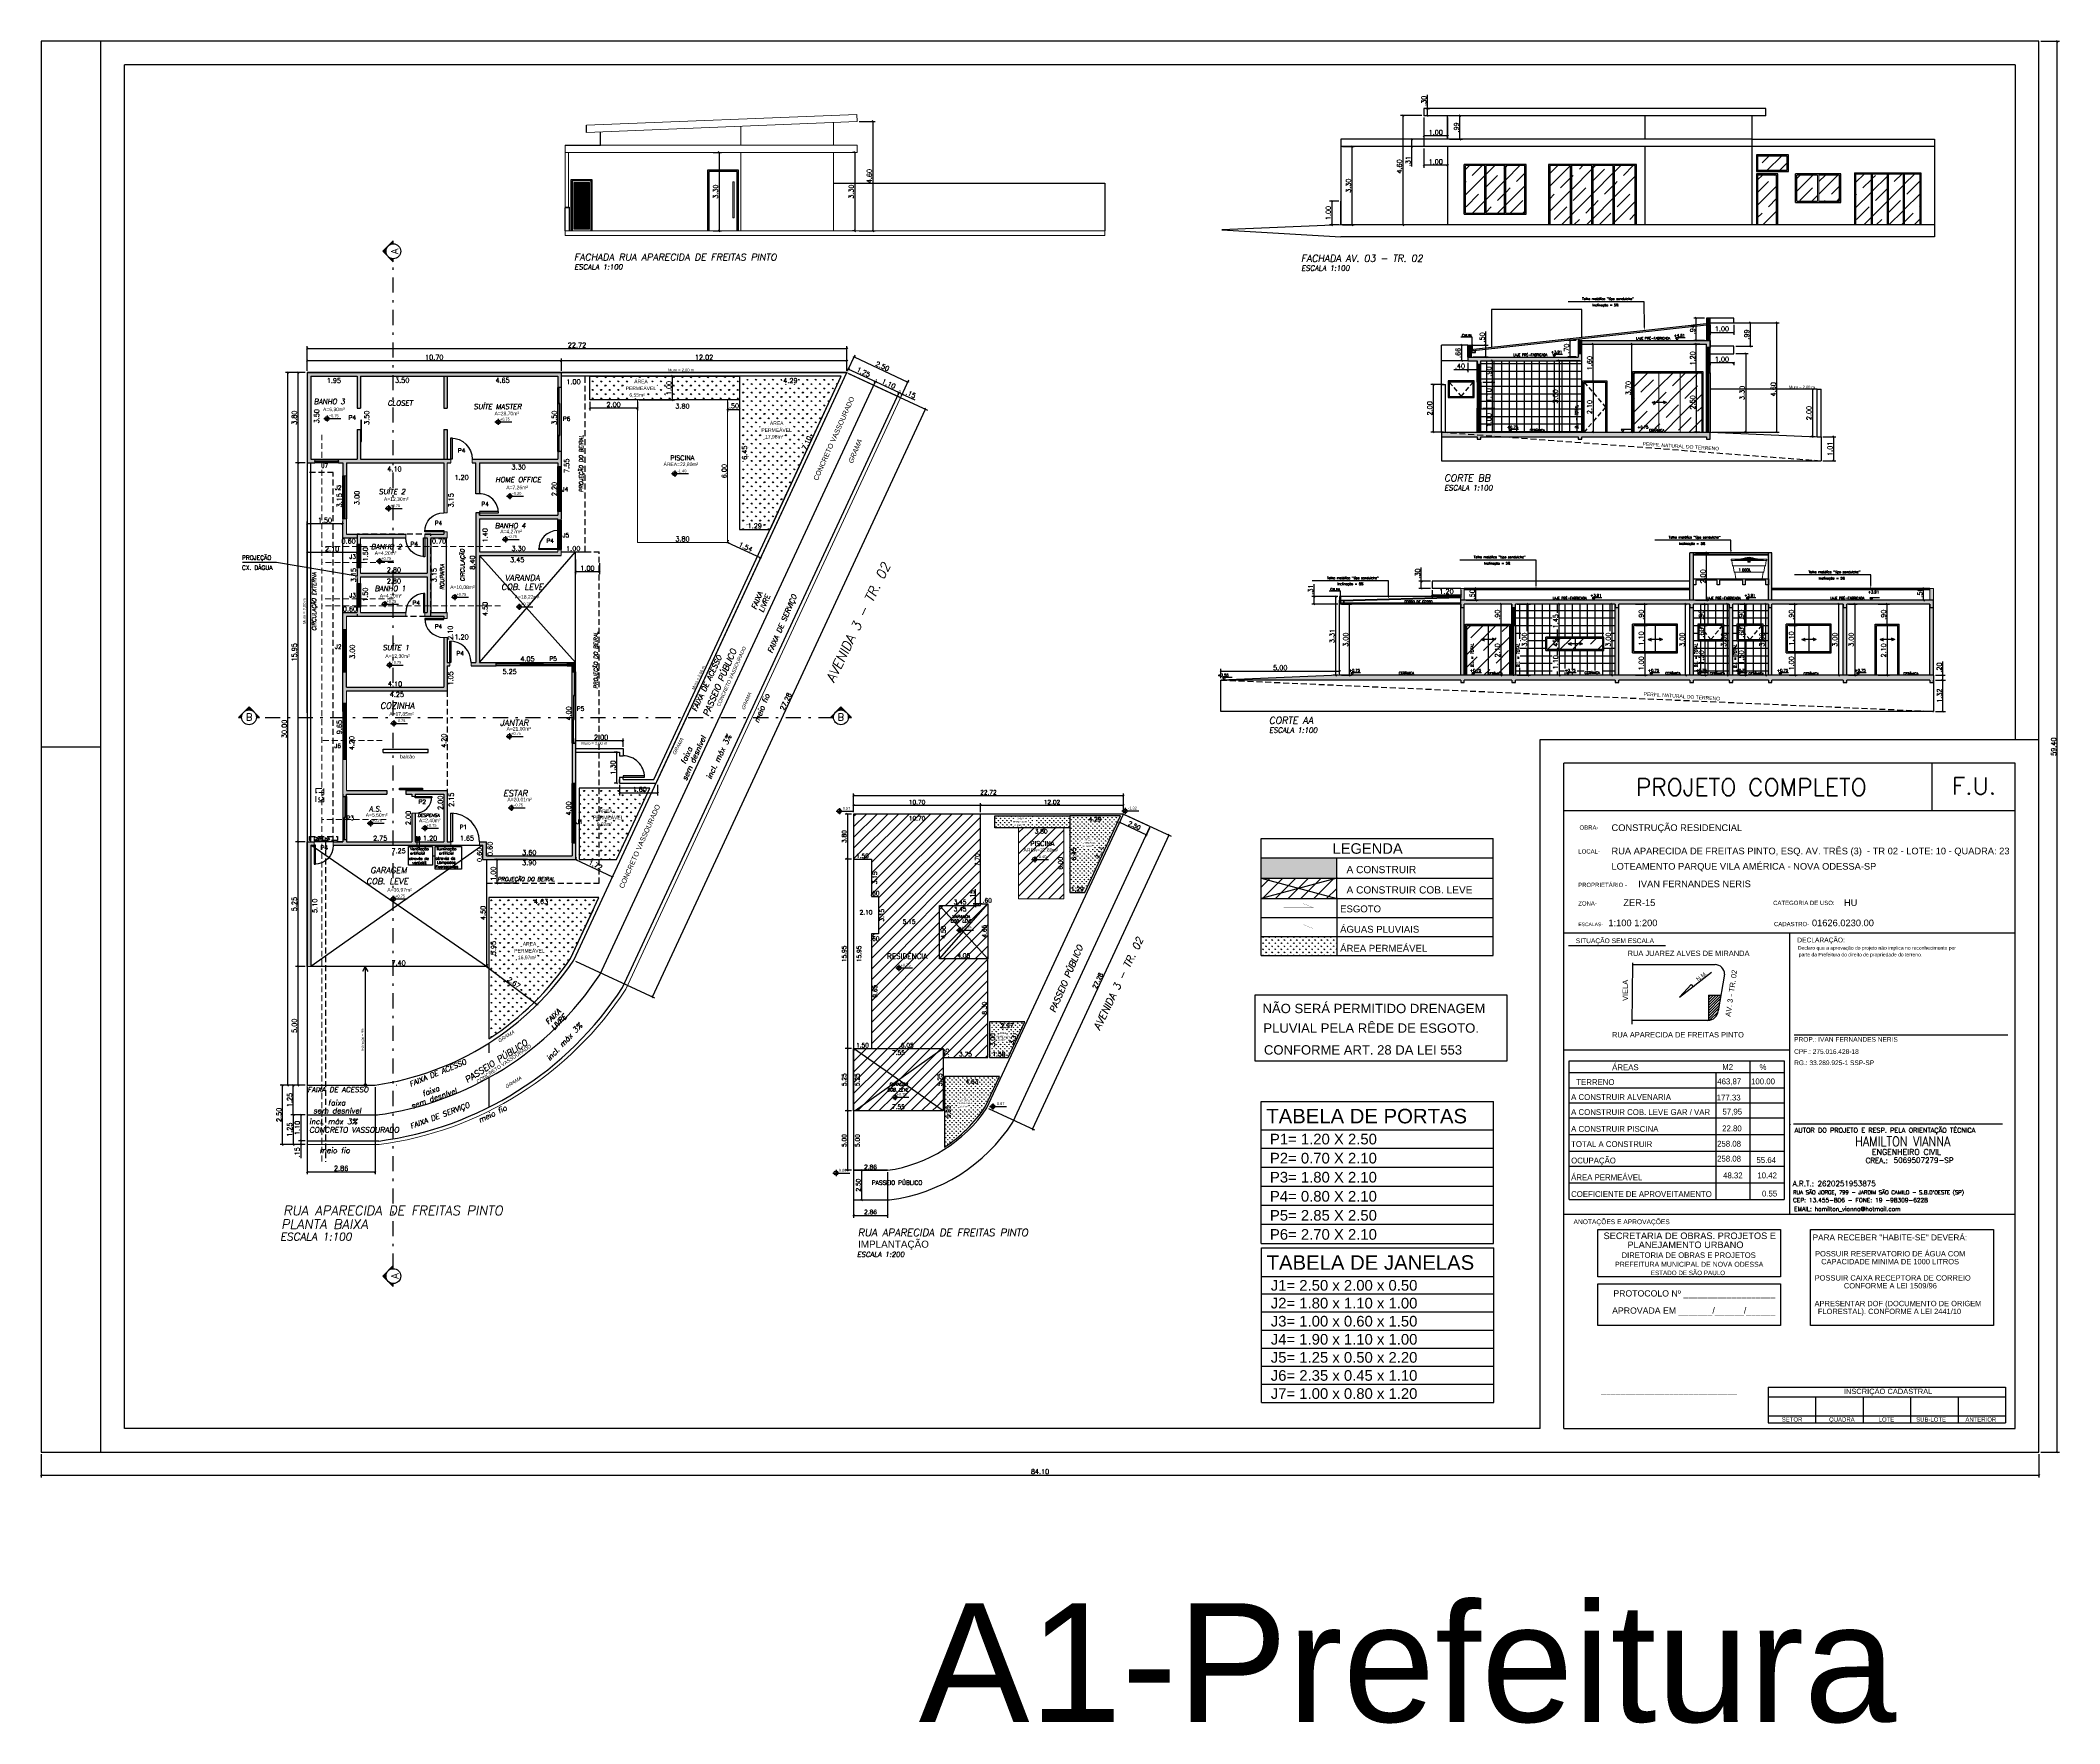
# Model space of a CAD drawing. Header units: metres. Extents: x 2690 to 3939, y 743 to 1123.
# Drawn here: x 3642.8 to 3727.8, y 743.2 to 814 of the extents above; entities that cross this region are included whole.
import ezdxf
from ezdxf import colors
from ezdxf.entities.mleader import LeaderData, LeaderLine
from ezdxf.enums import TextEntityAlignment as Align
from ezdxf.math import Vec2, Vec3

# ---------------------------------------------------------------- set-up
doc = ezdxf.new("R2010")
doc.units = ezdxf.units.M
doc.set_wipeout_variables(frame=1)
doc.header["$PDMODE"] = 35
for name, pattern in [('DASHDOT2', [12.7, 6.35, -3.175, 0, -3.175]), ('DASHED2', [9.525, 6.35, -3.175]), ('HIDDEN', [0.375, 0.25, -0.125]), ('Linha Tracejada 2_1', [0.3, 0.2, -0.1])]:
    doc.linetypes.add(name, pattern=pattern)
for name, color, linetype in [('0-MOLDURA', 2, 'Continuous'), ('000 - Cota', 8, 'Continuous'), ('000 - Texto', 1, 'Continuous'), ('001', 1, 'Continuous'), ('01', 1, 'Continuous'), ('02', 2, 'Continuous'), ('02-BALDR-VIGA-EIXO-LOCAÇÃO', 1, 'Continuous'), ('03', 3, 'Continuous'), ('04', 4, 'Continuous'), ('08', 8, 'Continuous'), ('1MOBILIÁRIOS', 1, 'Continuous'), ('_a const_hum', 253, 'Continuous'), ('_muro', 2, 'Continuous'), ('_parede int', 4, 'Continuous'), ('_piso', 1, 'Continuous'), ('_quadra', 40, 'Continuous'), ('A CONSTRUIR', 10, 'Continuous'), ('ABERTURA', 2, 'Continuous'), ('AGUAS PLUVIAIS', 162, 'Continuous'), ('ANOTAÇÕES', 2, 'Continuous'), ('ARQ-MOB', 1, 'Continuous'), ('ARQUIT', 1, 'Continuous'), ('caixilho', 2, 'Continuous'), ('FOLHA', 7, 'Continuous'), ('FOLHA - MARGEM', 3, 'Continuous'), ('FOLHA - TITULO', 4, 'Continuous'), ('H - grama 2', 73, 'Continuous'), ('PAREDE', 4, 'Continuous'), ('PLANTA', 2, 'Continuous'), ('PORTAS E JANELAS', 2, 'Continuous'), ('QUADRO', 2, 'Continuous'), ('TEXTO', 2, 'Continuous'), ('Vermelho - Mono', 1, 'Continuous')]:
    doc.layers.add(name, color=color, linetype=linetype)
for name, color, linetype, lineweight in [('ALVENARIA', 4, 'Continuous', 18), ('COTA', 2, 'Continuous', 0), ('Esgoto', 94, 'DASHED2', 0)]:
    doc.layers.add(name, color=color, linetype=linetype, lineweight=lineweight)
for name, color, linetype, lineweight, true_color in [('ARQ - Fixo & Sanitário_Caneta_No__218', 7, 'Continuous', 13, 0x4a4a4a), ('EST - Laje_Caneta_No__218', 7, 'Continuous', 13, 0x4a4a4a), ('TOP - Terreno_Caneta_No__218', 7, 'Continuous', 13, 0x4a4a4a)]:
    doc.layers.add(name, color=color, linetype=linetype, lineweight=lineweight, true_color=true_color)
doc.styles.add('ACABAMENTO', font='stylu.ttf', dxfattribs={"height": 0.25})
doc.styles.add('ARIAL', font='arial.ttf')
doc.styles.add('ROMA', font='romans.shx')
doc.styles.add('ROMANS', font='arial.ttf')
doc.styles.get("Standard").update_dxf_attribs({"font": 'arial.ttf'})
doc.dimstyles.new('CORTE', dxfattribs={"dimscale": 0, "dimtxt": 0.2, "dimasz": 0.07, "dimexe": 0.1, "dimexo": 0.08, "dimgap": 0.05, "dimtad": 1, "dimzin": 4, "dimdsep": 46, "dimtxsty": 'ROMA', "dimblk": 'OBLIQUE', "dimcen": 0, "dimclrd": 1, "dimclre": 1, "dimclrt": 2, "dimaunit": 1, "dimadec": 0, "dimazin": 0, "dimtfac": 1, "dimtofl": 0, "dimtmove": 0, "dimatfit": 3, "dimldrblk": 'OBLIQUE', "dimfxl": 0.1, "dimtolj": 1, "dimtzin": 0, "dimarcsym": 0})
doc.dimstyles.new('IMPLANTAÇÃO', dxfattribs={"dimscale": 0, "dimtxt": 0.18, "dimasz": 0.07, "dimexe": 0.1, "dimexo": 0.08, "dimgap": 0.05, "dimtad": 1, "dimlfac": 2, "dimzin": 4, "dimdsep": 46, "dimtxsty": 'ROMA', "dimblk": 'OBLIQUE', "dimcen": 0, "dimclrd": 1, "dimclre": 1, "dimclrt": 2, "dimaunit": 1, "dimadec": 0, "dimazin": 0, "dimtfac": 1, "dimtofl": 0, "dimtmove": 0, "dimatfit": 3, "dimldrblk": 'OBLIQUE', "dimfxl": 0.1, "dimtolj": 1, "dimtzin": 0, "dimarcsym": 0})
doc.dimstyles.new('IMPLANTAÇÃO SEM LINHA', dxfattribs={"dimscale": 0, "dimtxt": 0.18, "dimasz": 0.07, "dimexe": 0.1, "dimexo": 0.08, "dimgap": 0.05, "dimtad": 1, "dimlfac": 2, "dimzin": 4, "dimdsep": 46, "dimtxsty": 'ROMA', "dimblk": 'OBLIQUE', "dimcen": 0, "dimse1": 1, "dimse2": 1, "dimsd1": 1, "dimsd2": 1, "dimclrd": 1, "dimclre": 1, "dimclrt": 2, "dimaunit": 1, "dimadec": 0, "dimazin": 0, "dimtfac": 1, "dimtofl": 0, "dimtmove": 0, "dimatfit": 3, "dimldrblk": 'OBLIQUE', "dimfxl": 0.1, "dimtolj": 1, "dimtzin": 0, "dimarcsym": 0})
doc.dimstyles.new('PLANTA', dxfattribs={"dimtxt": 0.2, "dimasz": 0.18, "dimexe": 0.18, "dimexo": 0.0625, "dimgap": 0.045, "dimtad": 1, "dimzin": 0, "dimdsep": 46, "dimtxsty": 'ROMA', "dimcen": 0.09, "dimse1": 1, "dimse2": 1, "dimsd1": 1, "dimsd2": 1, "dimclrd": 1, "dimclre": 1, "dimclrt": 2, "dimadec": 0, "dimazin": 0, "dimtfac": 1, "dimtofl": 0, "dimtmove": 0, "dimatfit": 3, "dimfxl": 0.18, "dimtolj": 1, "dimtzin": 0, "dimarcsym": 0})
pattern_1 = [(90, (356.48066, -13.42494), (-0.179605122, 0.179605122), [0.047625, -0.311585245]), (45, (356.48066, -13.42494), (-0.179605122, 0.179605122), [0.047625, -0.206375]), (135, (356.48066, -13.42494), (-0.179605122, -0.179605122), [0.047625, -0.206375])]
pattern_2 = [(90, (481.5339, -68.67924), (-0.179605122, 0.179605122), [0.047625, -0.311585245]), (45, (481.5339, -68.67924), (-0.179605122, 0.179605122), [0.047625, -0.206375]), (135, (481.5339, -68.67924), (-0.179605122, -0.179605122), [0.047625, -0.206375])]
pattern_3 = [(90, (2090.78911, 347.09459), (-0.089802561, 0.089802561), [0.0238125, -0.155792622]), (45, (2090.78911, 347.09459), (-0.089802561, 0.089802561), [0.0238125, -0.1031875]), (135, (2090.78911, 347.09459), (-0.089802561, -0.089802561), [0.0238125, -0.1031875])]
pattern_4 = [(90, (2028.26249, 374.72174), (-0.089802561, 0.089802561), [0.0238125, -0.155792622]), (45, (2028.26249, 374.72174), (-0.089802561, 0.089802561), [0.0238125, -0.1031875]), (135, (2028.26249, 374.72174), (-0.089802561, -0.089802561), [0.0238125, -0.1031875])]
pattern_5 = [(50, (293.553, -23.73063), (0.182184669, -0.0159390855), [0.01905, -0.20955]), (355, (293.553, -23.73063), (-0.035243421, 0.191056845), [0.01524, -0.167640584]), (100.4514447, (293.56818, -23.73196), (0.146941247, 0.175117752), [0.016190009, -0.178090245]), (46.1842, (293.553, -23.67983), (0.271079041, -0.042042328), [0.028575, -0.314325]), (96.635558, (293.5756, -23.68333), (0.237404134, 0.247426125), [0.024285023, -0.267135608]), (351.184151, (293.553, -23.67983), (0.237404134, 0.247426125), [0.022859967, -0.251459732]), (21, (293.5784, -23.69253), (0.151614391, -0.102265198), [0.01905, -0.20955]), (326, (293.5784, -23.69253), (0.061802028, 0.184187966), [0.01524, -0.16764]), (71.451445, (293.59104, -23.70105), (0.213416419, 0.081922769), [0.016190009, -0.178089938]), (37.5, (293.553, -23.73063), (0.0030886033, 0.0845550389), [0, -0.165608, 0, -0.17018, 0, -0.168275]), (7.5, (293.553, -23.73063), (0.0668196625, 0.1001805748), [0, -0.097028, 0, -0.161798, 0, -0.064135]), (327.5, (293.49636, -23.73063), (0.1355905952, -0.005728744), [0, -0.0635, 0, -0.19812, 0, -0.26289]), (317.5, (293.47096, -23.73063), (0.1481291814, 0.025426491), [0, -0.08255, 0, -0.131572, 0, -0.18669])]
pattern_6 = [(0, (293.553, -23.73063), (0, 0.3175), []), (90, (293.553, -23.73063), (-0.3175, 2e-17), [])]
pattern_7 = [(45, (293.6012, 32.9967), (-0.53033009, 0.53033009), []), (45, (294.12994, 32.9967), (-0.53033009, 0.53033009), [0.75, -0.375])]
pattern_8 = [(50, (404.23938, -24.4501), (0.182184669, -0.0159390855), [0.01905, -0.20955]), (355, (404.23938, -24.4501), (-0.035243421, 0.191056845), [0.01524, -0.167640584]), (100.4514447, (404.25457, -24.45143), (0.146941247, 0.175117752), [0.016190009, -0.178090245]), (46.1842, (404.23938, -24.3993), (0.271079041, -0.042042328), [0.028575, -0.314325]), (96.635558, (404.26197, -24.4028), (0.237404134, 0.247426125), [0.024285023, -0.267135608]), (351.184151, (404.23938, -24.3993), (0.237404134, 0.247426125), [0.022859967, -0.251459732]), (21, (404.26478, -24.412), (0.151614391, -0.102265198), [0.01905, -0.20955]), (326, (404.26478, -24.412), (0.061802028, 0.184187966), [0.01524, -0.16764]), (71.451445, (404.27742, -24.42053), (0.213416419, 0.081922769), [0.016190009, -0.178089938]), (37.5, (404.239385, -24.450106), (0.0030886033, 0.0845550389), [0, -0.165608, 0, -0.17018, 0, -0.168275]), (7.5, (404.239385, -24.45011), (0.0668196625, 0.1001805748), [0, -0.097028, 0, -0.161798, 0, -0.064135]), (327.5, (404.18274, -24.450106), (0.1355905952, -0.005728744), [0, -0.0635, 0, -0.19812, 0, -0.26289]), (317.5, (404.15734, -24.45011), (0.1481291814, 0.025426491), [0, -0.08255, 0, -0.131572, 0, -0.18669])]

# ---------------------------------------------------------------- blocks, each defined once
blk = doc.blocks.new('_Oblique')
at = {"color": 0, "linetype": 'ByBlock', "lineweight": -2}
blk.add_line((-0.5, -0.5), (0.5, 0.5), dxfattribs=at)
blk = doc.blocks.new('*D11')
at = {"layer": '_muro', "color": 1, "lineweight": -2, "transparency": 16777216}
for p, q in [((3642.845, 754.507), (3642.845, 753.517)), ((3726.945, 754.507), (3726.945, 753.517)), ((3642.845, 753.617), (3726.945, 753.617))]:
    blk.add_line(p, q, dxfattribs=at)
at = {"layer": 'DEFPOINTS', "color": 0, "transparency": 16777216}
for p in [(3642.845, 754.587), (3726.945, 754.587), (3726.945, 753.617)]:
    blk.add_point(p, dxfattribs=at)
at = {"layer": '_muro', "color": 1, "lineweight": -2, "transparency": 16777216, "xscale": 0.07, "yscale": 0.07, "zscale": 0.07, "rotation": 180}
blk.add_blockref('_Oblique', (3642.845, 753.617), dxfattribs=at)
at = {"layer": '_muro', "color": 1, "lineweight": -2, "transparency": 16777216, "xscale": 0.07, "yscale": 0.07, "zscale": 0.07}
blk.add_blockref('_Oblique', (3726.945, 753.617), dxfattribs=at)
at = {"layer": '_muro', "color": 2, "transparency": 16777216, "insert": (3684.895, 753.767), "char_height": 0.2, "attachment_point": 5, "style": 'ROMA'}
blk.add_mtext('\\A1;84.10', dxfattribs=at)
blk = doc.blocks.new('*D12')
at = {"layer": '_muro', "color": 1, "lineweight": -2, "transparency": 16777216}
for p, q in [((3727.025, 813.987), (3727.817, 813.987)), ((3727.717, 754.587), (3727.717, 813.987)), ((3727.025, 754.587), (3727.817, 754.587))]:
    blk.add_line(p, q, dxfattribs=at)
at = {"layer": 'DEFPOINTS', "color": 0, "transparency": 16777216}
for p in [(3726.945, 813.987), (3727.717, 813.987), (3726.945, 754.587)]:
    blk.add_point(p, dxfattribs=at)
at = {"layer": '_muro', "color": 1, "lineweight": -2, "transparency": 16777216, "xscale": 0.07, "yscale": 0.07, "zscale": 0.07}
for p, rotation in [((3727.717, 813.987), 90), ((3727.717, 754.587), 270)]:
    blk.add_blockref('_Oblique', p, dxfattribs=dict(at, rotation=rotation))
at = {"layer": '_muro', "color": 2, "transparency": 16777216, "insert": (3727.567, 784.287), "char_height": 0.2, "attachment_point": 5, "rotation": 90, "style": 'ROMA'}
blk.add_mtext('\\A1;59.40', dxfattribs=at)
blk = doc.blocks.new('*D27')
at = {"layer": 'DEFPOINTS', "color": 0, "transparency": 16777216}
for p in [(3655.691, 786.786), (3655.691, 786.786), (3659.791, 786.786)]:
    blk.add_point(p, dxfattribs=at)
at = {"layer": '_a const_hum', "color": 2, "transparency": 16777216, "insert": (3657.741, 786.931), "char_height": 0.2, "attachment_point": 5, "style": 'ROMA'}
blk.add_mtext('\\A1;4.10', dxfattribs=at)
blk = doc.blocks.new('*U7')
at = {"layer": '02'}
for p, q in [((0, 0), (0, 0.9)), ((0, 0.9), (0.05, 0.9)), ((0.05, 0.9), (0.05, 0)), ((0.05, 0), (0, 0))]:
    blk.add_line(p, q, dxfattribs=at)
at = {"layer": '02', "ltscale": 0.05}
blk.add_arc((0, 0), 0.9, 0, 90, dxfattribs=at)
blk = doc.blocks.new('*U4')
at = {"layer": '02'}
for p, q in [((-0.05, 0.8), (-0.05, 0)), ((0, 0.8), (-0.05, 0.8)), ((-0.05, 0), (0, 0)), ((0, 0), (0, 0.8))]:
    blk.add_line(p, q, dxfattribs=at)
at = {"layer": '02', "ltscale": 0.05}
blk.add_arc((0, 0), 0.8, 90, 180, dxfattribs=at)
blk = doc.blocks.new('*D106')
at = {"layer": 'DEFPOINTS', "color": 0, "transparency": 16777216}
for p in [(3654.191, 780.136), (3654.191, 775.036), (3654.506, 775.036)]:
    blk.add_point(p, dxfattribs=at)
at = {"layer": 'ALVENARIA', "color": 2, "transparency": 16777216, "insert": (3654.361, 777.586), "char_height": 0.2, "attachment_point": 5, "rotation": 90, "style": 'ROMA'}
blk.add_mtext('\\A1;5.10', dxfattribs=at)
blk = doc.blocks.new('*D25')
at = {"layer": 'DEFPOINTS', "color": 0, "transparency": 16777216}
for p in [(3654.191, 780.136), (3654.191, 779.757), (3661.441, 780.136)]:
    blk.add_point(p, dxfattribs=at)
at = {"layer": '04', "color": 2, "transparency": 16777216, "insert": (3657.891, 779.902), "char_height": 0.2, "attachment_point": 5, "style": 'ROMA'}
blk.add_mtext('\\A1;7.25', dxfattribs=at)
blk = doc.blocks.new('*D26')
at = {"layer": 'DEFPOINTS', "color": 0, "transparency": 16777216}
for p in [(3655.691, 781.009), (3658.441, 781.059), (3655.691, 780.286)]:
    blk.add_point(p, dxfattribs=at)
at = {"layer": '04', "color": 2, "transparency": 16777216, "insert": (3657.116, 780.431), "char_height": 0.2, "attachment_point": 5, "style": 'ROMA'}
blk.add_mtext('\\A1;2.75', dxfattribs=at)
blk = doc.blocks.new('*D107')
at = {"layer": 'DEFPOINTS', "color": 0, "transparency": 16777216}
for p in [(3654.191, 775.036), (3654.191, 775.036), (3661.591, 775.036)]:
    blk.add_point(p, dxfattribs=at)
at = {"layer": 'ABERTURA', "color": 2, "transparency": 16777216, "insert": (3657.891, 775.181), "char_height": 0.2, "attachment_point": 5, "style": 'ROMA'}
blk.add_mtext('\\A1;7.40', dxfattribs=at)
blk = doc.blocks.new('*D108')
at = {"layer": 'DEFPOINTS', "color": 0, "transparency": 16777216}
for p in [(3661.591, 779.686), (3661.591, 779.686), (3665.191, 779.686)]:
    blk.add_point(p, dxfattribs=at)
at = {"layer": '04', "color": 2, "transparency": 16777216, "insert": (3663.391, 779.831), "char_height": 0.2, "attachment_point": 5, "style": 'ROMA'}
blk.add_mtext('\\A1;3.60', dxfattribs=at)
blk = doc.blocks.new('*U6')
at = {"layer": '02'}
for p, q in [((0, 0), (0, 1)), ((0, 1), (0.05, 1)), ((0.05, 1), (0.05, 0)), ((0.05, 0), (0, 0))]:
    blk.add_line(p, q, dxfattribs=at)
at = {"layer": '02', "ltscale": 0.05}
blk.add_arc((0, 0), 1, 0, 90, dxfattribs=at)
blk = doc.blocks.new('*U5')
at = {"layer": '02'}
for p, q in [((0, 0), (0, 0.8)), ((0, 0.8), (0.05, 0.8)), ((0.05, 0), (0, 0)), ((0.05, 0.8), (0.05, 0))]:
    blk.add_line(p, q, dxfattribs=at)
at = {"layer": '02', "ltscale": 0.05}
blk.add_arc((0, 0), 0.8, 0, 90, dxfattribs=at)
blk = doc.blocks.new('*D86')
at = {"layer": 'DEFPOINTS', "color": 0, "transparency": 16777216}
for p in [(3655.691, 786.636), (3655.691, 782.436), (3656.061, 782.436)]:
    blk.add_point(p, dxfattribs=at)
at = {"layer": '04', "color": 2, "transparency": 16777216, "insert": (3655.916, 784.436), "char_height": 0.2, "attachment_point": 5, "rotation": 90, "style": 'ROMA'}
blk.add_mtext('\\A1;4.20', dxfattribs=at)
blk = doc.blocks.new('*D20')
at = {"layer": '02', "color": 1, "lineweight": -2, "transparency": 16777216}
for p, q in [((3654.041, 785.715), (3654.041, 793.766)), ((3655.541, 793.666), (3654.041, 793.666)), ((3655.541, 785.765), (3655.541, 793.766))]:
    blk.add_line(p, q, dxfattribs=at)
at = {"layer": 'DEFPOINTS', "color": 0, "transparency": 16777216}
for p in [(3654.041, 793.666), (3654.041, 785.635), (3655.541, 785.685)]:
    blk.add_point(p, dxfattribs=at)
at = {"layer": '02', "color": 1, "lineweight": -2, "transparency": 16777216, "xscale": 0.07, "yscale": 0.07, "zscale": 0.07, "rotation": 180}
blk.add_blockref('_Oblique', (3654.041, 793.666), dxfattribs=at)
at = {"layer": '02', "color": 1, "lineweight": -2, "transparency": 16777216, "xscale": 0.07, "yscale": 0.07, "zscale": 0.07}
blk.add_blockref('_Oblique', (3655.541, 793.666), dxfattribs=at)
at = {"layer": '02', "color": 2, "transparency": 16777216, "insert": (3654.791, 793.816), "char_height": 0.2, "attachment_point": 5, "style": 'ROMA'}
blk.add_mtext('\\A1;1.50', dxfattribs=at)
blk = doc.blocks.new('*D87')
at = {"layer": 'DEFPOINTS', "color": 0, "transparency": 16777216}
for p in [(3654.586, 799.886), (3656.291, 799.886), (3656.291, 796.386)]:
    blk.add_point(p, dxfattribs=at)
at = {"layer": '04', "color": 2, "transparency": 16777216, "insert": (3654.441, 798.2), "char_height": 0.2, "attachment_point": 5, "rotation": 90, "style": 'ROMA'}
blk.add_mtext('\\A1;3.50', dxfattribs=at)
blk = doc.blocks.new('*D88')
at = {"layer": 'DEFPOINTS', "color": 0, "transparency": 16777216}
for p in [(3656.291, 793.086), (3656.291, 791.586), (3656.64, 791.586)]:
    blk.add_point(p, dxfattribs=at)
at = {"layer": '04', "color": 2, "transparency": 16777216, "insert": (3656.495, 792.386), "char_height": 0.2, "attachment_point": 5, "rotation": 90, "style": 'ROMA'}
blk.add_mtext('\\A1;1.50', dxfattribs=at)
blk = doc.blocks.new('*D21')
at = {"layer": 'DEFPOINTS', "color": 0, "transparency": 16777216}
for p in [(3656.291, 791.436), (3656.291, 789.936), (3656.636, 789.936)]:
    blk.add_point(p, dxfattribs=at)
at = {"layer": '04', "color": 2, "transparency": 16777216, "insert": (3656.491, 790.686), "char_height": 0.2, "attachment_point": 5, "rotation": 90, "style": 'ROMA'}
blk.add_mtext('\\A1;1.50', dxfattribs=at)
blk = doc.blocks.new('*D89')
at = {"layer": 'DEFPOINTS', "color": 0, "transparency": 16777216}
for p in [(3655.691, 789.786), (3655.691, 786.786), (3656.089, 786.786)]:
    blk.add_point(p, dxfattribs=at)
at = {"layer": '04', "color": 2, "transparency": 16777216, "insert": (3655.944, 788.286), "char_height": 0.2, "attachment_point": 5, "rotation": 90, "style": 'ROMA'}
blk.add_mtext('\\A1;3.00', dxfattribs=at)
blk = doc.blocks.new('*D90')
at = {"layer": 'DEFPOINTS', "color": 0, "transparency": 16777216}
for p in [(3656.281, 796.236), (3656.441, 796.236), (3656.291, 793.236)]:
    blk.add_point(p, dxfattribs=at)
at = {"layer": '04', "color": 2, "transparency": 16777216, "insert": (3656.136, 794.761), "char_height": 0.2, "attachment_point": 5, "rotation": 90, "style": 'ROMA'}
blk.add_mtext('\\A1;3.00', dxfattribs=at)
blk = doc.blocks.new('*D22')
at = {"layer": 'DEFPOINTS', "color": 0, "transparency": 16777216}
for p in [(3664.591, 799.886), (3664.591, 796.386), (3664.641, 796.386)]:
    blk.add_point(p, dxfattribs=at)
at = {"layer": '04', "color": 2, "transparency": 16777216, "insert": (3664.446, 798.136), "char_height": 0.2, "attachment_point": 5, "rotation": 90, "style": 'ROMA'}
blk.add_mtext('\\A1;3.50', dxfattribs=at)
blk = doc.blocks.new('*D91')
at = {"layer": 'DEFPOINTS', "color": 0, "transparency": 16777216}
for p in [(3654.191, 799.886), (3656.141, 799.886), (3656.141, 799.553)]:
    blk.add_point(p, dxfattribs=at)
at = {"layer": '_parede int', "color": 2, "transparency": 16777216, "insert": (3655.166, 799.698), "char_height": 0.2, "attachment_point": 5, "style": 'ROMA'}
blk.add_mtext('\\A1;1.95', dxfattribs=at)
blk = doc.blocks.new('*D92')
at = {"layer": 'DEFPOINTS', "color": 0, "transparency": 16777216}
for p in [(3655.691, 796.236), (3655.691, 795.831), (3659.791, 796.236)]:
    blk.add_point(p, dxfattribs=at)
at = {"layer": '_parede int', "color": 2, "transparency": 16777216, "insert": (3657.716, 795.976), "char_height": 0.2, "attachment_point": 5, "style": 'ROMA'}
blk.add_mtext('\\A1;4.10', dxfattribs=at)
blk = doc.blocks.new('*D93')
at = {"layer": 'DEFPOINTS', "color": 0, "transparency": 16777216}
for p in [(3658.441, 782.286), (3658.441, 782.286), (3658.441, 780.286)]:
    blk.add_point(p, dxfattribs=at)
at = {"layer": '_piso', "color": 2, "transparency": 16777216, "insert": (3658.296, 781.286), "char_height": 0.2, "attachment_point": 5, "rotation": 90, "style": 'ROMA'}
blk.add_mtext('\\A1;2.00', dxfattribs=at)
blk = doc.blocks.new('*D94')
at = {"layer": 'DEFPOINTS', "color": 0, "transparency": 16777216}
for p in [(3658.591, 782.186), (3658.591, 780.286), (3659.791, 780.286)]:
    blk.add_point(p, dxfattribs=at)
at = {"layer": '04', "color": 2, "transparency": 16777216, "insert": (3659.216, 780.431), "char_height": 0.2, "attachment_point": 5, "style": 'ROMA'}
blk.add_mtext('\\A1;1.20', dxfattribs=at)
blk = doc.blocks.new('*D95')
at = {"layer": 'DEFPOINTS', "color": 0, "transparency": 16777216}
for p in [(3659.941, 796.236), (3661.141, 796.236), (3661.141, 795.479)]:
    blk.add_point(p, dxfattribs=at)
at = {"layer": '04', "color": 2, "transparency": 16777216, "insert": (3660.541, 795.624), "char_height": 0.2, "attachment_point": 5, "style": 'ROMA'}
blk.add_mtext('\\A1;1.20', dxfattribs=at)
blk = doc.blocks.new('*D96')
at = {"layer": 'DEFPOINTS', "color": 0, "transparency": 16777216}
for p in [(3661.291, 795.913), (3661.291, 794.036), (3664.591, 794.036)]:
    blk.add_point(p, dxfattribs=at)
at = {"layer": '04', "color": 2, "transparency": 16777216, "insert": (3662.941, 796.058), "char_height": 0.2, "attachment_point": 5, "style": 'ROMA'}
blk.add_mtext('\\A1;3.30', dxfattribs=at)
blk = doc.blocks.new('*D97')
at = {"layer": 'DEFPOINTS', "color": 0, "transparency": 16777216}
for p in [(3661.344, 793.886), (3661.339, 792.486), (3661.677, 792.486)]:
    blk.add_point(p, dxfattribs=at)
at = {"layer": 'ALVENARIA', "color": 2, "transparency": 16777216, "insert": (3661.532, 793.186), "char_height": 0.2, "attachment_point": 5, "rotation": 90, "style": 'ROMA'}
blk.add_mtext('\\A1;1.40', dxfattribs=at)
blk = doc.blocks.new('*D98')
at = {"layer": 'DEFPOINTS', "color": 0, "transparency": 16777216}
for p in [(3661.291, 792.486), (3661.291, 792.486), (3664.591, 792.486)]:
    blk.add_point(p, dxfattribs=at)
at = {"layer": 'ALVENARIA', "color": 2, "transparency": 16777216, "insert": (3662.941, 792.631), "char_height": 0.2, "attachment_point": 5, "style": 'ROMA'}
blk.add_mtext('\\A1;3.30', dxfattribs=at)
blk = doc.blocks.new('*D99')
at = {"layer": 'DEFPOINTS', "color": 0, "transparency": 16777216}
for p in [(3661.291, 787.836), (3661.291, 787.836), (3665.341, 787.836)]:
    blk.add_point(p, dxfattribs=at)
at = {"layer": 'ALVENARIA', "color": 2, "transparency": 16777216, "insert": (3663.316, 787.981), "char_height": 0.2, "attachment_point": 5, "style": 'ROMA'}
blk.add_mtext('\\A1;4.05', dxfattribs=at)
blk = doc.blocks.new('*D100')
at = {"layer": 'DEFPOINTS', "color": 0, "transparency": 16777216}
for p in [(3661.291, 792.336), (3661.676, 792.336), (3661.291, 787.836)]:
    blk.add_point(p, dxfattribs=at)
at = {"layer": 'ALVENARIA', "color": 2, "transparency": 16777216, "insert": (3661.531, 790.086), "char_height": 0.2, "attachment_point": 5, "rotation": 90, "style": 'ROMA'}
blk.add_mtext('\\A1;4.50', dxfattribs=at)
blk = doc.blocks.new('*D101')
at = {"layer": 'DEFPOINTS', "color": 0, "transparency": 16777216}
for p in [(3664.591, 796.236), (3664.591, 796.236), (3664.591, 794.036)]:
    blk.add_point(p, dxfattribs=at)
at = {"layer": 'ALVENARIA', "color": 2, "transparency": 16777216, "insert": (3664.446, 795.136), "char_height": 0.2, "attachment_point": 5, "rotation": 90, "style": 'ROMA'}
blk.add_mtext('\\A1;2.20', dxfattribs=at)
blk = doc.blocks.new('*D23')
at = {"layer": 'DEFPOINTS', "color": 0, "transparency": 16777216}
for p in [(3661.291, 792.336), (3664.741, 792.336), (3664.741, 792.011)]:
    blk.add_point(p, dxfattribs=at)
at = {"layer": 'ANOTAÇÕES', "color": 2, "transparency": 16777216, "insert": (3662.884, 792.156), "char_height": 0.2, "attachment_point": 5, "style": 'ROMA'}
blk.add_mtext('\\A1;3.45', dxfattribs=at)
blk = doc.blocks.new('*D102')
at = {"layer": 'DEFPOINTS', "color": 0, "transparency": 16777216}
for p in [(3667.941, 798.886), (3671.741, 798.886), (3671.741, 798.477)]:
    blk.add_point(p, dxfattribs=at)
at = {"layer": '04', "color": 2, "transparency": 16777216, "insert": (3669.841, 798.622), "char_height": 0.2, "attachment_point": 5, "style": 'ROMA'}
blk.add_mtext('\\A1;3.80', dxfattribs=at)
blk = doc.blocks.new('*D103')
at = {"layer": 'DEFPOINTS', "color": 0, "transparency": 16777216}
for p in [(3667.941, 798.886), (3667.941, 792.886), (3671.741, 792.886)]:
    blk.add_point(p, dxfattribs=at)
at = {"layer": '04', "color": 2, "transparency": 16777216, "insert": (3671.596, 795.886), "char_height": 0.2, "attachment_point": 5, "rotation": 90, "style": 'ROMA'}
blk.add_mtext('\\A1;6.00', dxfattribs=at)
blk = doc.blocks.new('*D104')
at = {"layer": 'DEFPOINTS', "color": 0, "transparency": 16777216}
for p in [(3659.941, 787.686), (3665.191, 787.686), (3665.191, 787.303)]:
    blk.add_point(p, dxfattribs=at)
at = {"layer": '04', "color": 2, "transparency": 16777216, "insert": (3662.566, 787.448), "char_height": 0.2, "attachment_point": 5, "style": 'ROMA'}
blk.add_mtext('\\A1;5.25', dxfattribs=at)
blk = doc.blocks.new('*D24')
at = {"layer": '04', "color": 1, "lineweight": -2, "transparency": 16777216}
for p, q in [((3665.341, 779.536), (3666.897, 778.812)), ((3665.374, 779.608), (3665.383, 779.626)), ((3666.93, 778.885), (3666.939, 778.903))]:
    blk.add_line(p, q, dxfattribs=at)
at = {"layer": 'DEFPOINTS', "color": 0, "transparency": 16777216}
for p in [(3665.341, 779.536), (3666.897, 778.812), (3666.897, 778.812)]:
    blk.add_point(p, dxfattribs=at)
at = {"layer": '04', "color": 1, "lineweight": -2, "transparency": 16777216, "xscale": 0.07, "yscale": 0.07, "zscale": 0.07}
for p, rotation in [((3665.341, 779.536), 155.0727829008973), ((3666.897, 778.812), 335.0727829008974)]:
    blk.add_blockref('_Oblique', p, dxfattribs=dict(at, rotation=rotation))
at = {"layer": '04', "color": 2, "transparency": 16777216, "insert": (3666.182, 779.31), "char_height": 0.2, "attachment_point": 5, "rotation": 335.07278, "style": 'ROMA'}
blk.add_mtext('\\A1;1.72', dxfattribs=at)
blk = doc.blocks.new('*D105')
at = {"layer": '04', "color": 1, "lineweight": -2, "transparency": 16777216}
for p, q in [((3671.741, 792.886), (3673.136, 792.237)), ((3671.774, 792.958), (3671.783, 792.976)), ((3673.17, 792.31), (3673.178, 792.328))]:
    blk.add_line(p, q, dxfattribs=at)
at = {"layer": 'DEFPOINTS', "color": 0, "transparency": 16777216}
for p in [(3671.741, 792.886), (3673.136, 792.237), (3673.136, 792.237)]:
    blk.add_point(p, dxfattribs=at)
at = {"layer": '04', "color": 1, "lineweight": -2, "transparency": 16777216, "xscale": 0.07, "yscale": 0.07, "zscale": 0.07}
for p, rotation in [((3671.741, 792.886), 155.0727829008965), ((3673.136, 792.237), 335.0727829008965)]:
    blk.add_blockref('_Oblique', p, dxfattribs=dict(at, rotation=rotation))
at = {"layer": '04', "color": 2, "transparency": 16777216, "insert": (3672.502, 792.697), "char_height": 0.2, "attachment_point": 5, "rotation": 335.07278, "style": 'ROMA'}
blk.add_mtext('\\A1;1.54', dxfattribs=at)
blk = doc.blocks.new('*U3')
at = {"layer": '02'}
for p, q in [((-0.05, 0.9), (-0.05, 0)), ((0, 0.9), (-0.05, 0.9)), ((0, 0), (0, 0.9)), ((-0.05, 0), (0, 0))]:
    blk.add_line(p, q, dxfattribs=at)
at = {"layer": '02', "ltscale": 0.05}
blk.add_arc((0, 0), 0.9, 90, 180, dxfattribs=at)
blk = doc.blocks.new('*U8')
at = {"layer": '02'}
for p, q in [((0, 0), (0, 0.7)), ((0, 0.7), (0.05, 0.7)), ((0.05, 0), (0, 0)), ((0.05, 0.7), (0.05, 0))]:
    blk.add_line(p, q, dxfattribs=at)
at = {"layer": '02', "ltscale": 0.05}
blk.add_arc((0, 0), 0.7, 0, 90, dxfattribs=at)
blk = doc.blocks.new('*D31')
at = {"layer": 'DEFPOINTS', "color": 0, "transparency": 16777216}
for p in [(3661.141, 796.236), (3661.141, 787.836), (3661.141, 787.836)]:
    blk.add_point(p, dxfattribs=at)
at = {"layer": '0-MOLDURA', "color": 2, "transparency": 16777216, "insert": (3660.996, 792.036), "char_height": 0.2, "attachment_point": 5, "rotation": 90, "style": 'ROMA'}
blk.add_mtext('\\A1;8.40', dxfattribs=at)
blk = doc.blocks.new('*D32')
at = {"layer": 'DEFPOINTS', "color": 0, "transparency": 16777216}
for p in [(3656.291, 791.436), (3659.091, 791.436), (3659.091, 791.115)]:
    blk.add_point(p, dxfattribs=at)
at = {"layer": '0-MOLDURA', "color": 2, "transparency": 16777216, "insert": (3657.691, 791.26), "char_height": 0.2, "attachment_point": 5, "style": 'ROMA'}
blk.add_mtext('\\A1;2.80', dxfattribs=at)
blk = doc.blocks.new('*D33')
at = {"layer": 'DEFPOINTS', "color": 0, "transparency": 16777216}
for p in [(3656.291, 791.586), (3656.291, 791.586), (3659.091, 791.586)]:
    blk.add_point(p, dxfattribs=at)
at = {"layer": '0-MOLDURA', "color": 2, "transparency": 16777216, "insert": (3657.691, 791.731), "char_height": 0.2, "attachment_point": 5, "style": 'ROMA'}
blk.add_mtext('\\A1;2.80', dxfattribs=at)
blk = doc.blocks.new('*D34')
at = {"layer": 'DEFPOINTS', "color": 0, "transparency": 16777216}
for p in [(3656.291, 799.886), (3656.291, 796.386), (3656.694, 796.386)]:
    blk.add_point(p, dxfattribs=at)
at = {"layer": '04', "color": 2, "transparency": 16777216, "insert": (3656.549, 798.136), "char_height": 0.2, "attachment_point": 5, "rotation": 90, "style": 'ROMA'}
blk.add_mtext('\\A1;3.50', dxfattribs=at)
blk = doc.blocks.new('*D35')
at = {"layer": 'DEFPOINTS', "color": 0, "transparency": 16777216}
for p in [(3659.791, 782.286), (3659.791, 780.286), (3659.791, 780.286)]:
    blk.add_point(p, dxfattribs=at)
at = {"layer": 'COTA', "color": 2, "transparency": 16777216, "insert": (3659.646, 781.924), "char_height": 0.2, "attachment_point": 5, "rotation": 90, "style": 'ROMA'}
blk.add_mtext('\\A1;2.00', dxfattribs=at)
blk = doc.blocks.new('*D65')
at = {"layer": 'DEFPOINTS', "color": 0, "transparency": 16777216}
for p in [(3661.591, 779.536), (3661.591, 775.036), (3661.591, 775.036)]:
    blk.add_point(p, dxfattribs=at)
at = {"layer": 'COTA', "color": 2, "transparency": 16777216, "insert": (3661.446, 777.286), "char_height": 0.2, "attachment_point": 5, "rotation": 90, "style": 'ROMA'}
blk.add_mtext('\\A1;4.50', dxfattribs=at)
blk = doc.blocks.new('*D66')
at = {"layer": 'DEFPOINTS', "color": 0, "transparency": 16777216}
for p in [(3661.441, 780.136), (3661.441, 779.536), (3661.441, 779.536)]:
    blk.add_point(p, dxfattribs=at)
at = {"layer": 'COTA', "color": 2, "transparency": 16777216, "insert": (3661.296, 779.733), "char_height": 0.2, "attachment_point": 5, "rotation": 90, "style": 'ROMA'}
blk.add_mtext('\\A1;0.60', dxfattribs=at)
blk = doc.blocks.new('*D67')
at = {"layer": 'DEFPOINTS', "color": 0, "transparency": 16777216}
for p in [(3661.591, 780.286), (3661.591, 779.686), (3661.887, 780.286)]:
    blk.add_point(p, dxfattribs=at)
at = {"layer": 'COTA', "color": 2, "transparency": 16777216, "insert": (3661.742, 779.986), "char_height": 0.2, "attachment_point": 5, "rotation": 90, "style": 'ROMA'}
blk.add_mtext('\\A1;0.60', dxfattribs=at)
blk = doc.blocks.new('*D68')
at = {"layer": 'DEFPOINTS', "color": 0, "transparency": 16777216}
for p in [(3659.941, 780.286), (3659.941, 780.286), (3661.591, 780.286)]:
    blk.add_point(p, dxfattribs=at)
at = {"layer": 'COTA', "color": 2, "transparency": 16777216, "insert": (3660.766, 780.431), "char_height": 0.2, "attachment_point": 5, "style": 'ROMA'}
blk.add_mtext('\\A1;1.65', dxfattribs=at)
blk = doc.blocks.new('*D69')
at = {"layer": 'DEFPOINTS', "color": 0, "transparency": 16777216}
for p in [(3659.941, 782.436), (3660.254, 782.436), (3659.941, 780.286)]:
    blk.add_point(p, dxfattribs=at)
at = {"layer": 'COTA', "color": 2, "transparency": 16777216, "insert": (3660.109, 782.053), "char_height": 0.2, "attachment_point": 5, "rotation": 90, "style": 'ROMA'}
blk.add_mtext('\\A1;2.15', dxfattribs=at)
blk = doc.blocks.new('*D70')
at = {"layer": 'DEFPOINTS', "color": 0, "transparency": 16777216}
for p in [(3659.941, 786.636), (3659.941, 786.636), (3659.941, 782.436)]:
    blk.add_point(p, dxfattribs=at)
at = {"layer": 'COTA', "color": 2, "transparency": 16777216, "insert": (3659.796, 784.536), "char_height": 0.2, "attachment_point": 5, "rotation": 90, "style": 'ROMA'}
blk.add_mtext('\\A1;4.20', dxfattribs=at)
blk = doc.blocks.new('*D71')
at = {"layer": 'DEFPOINTS', "color": 0, "transparency": 16777216}
for p in [(3655.691, 786.636), (3659.941, 786.636), (3659.941, 786.341)]:
    blk.add_point(p, dxfattribs=at)
at = {"layer": 'COTA', "color": 2, "transparency": 16777216, "insert": (3657.816, 786.486), "char_height": 0.2, "attachment_point": 5, "style": 'ROMA'}
blk.add_mtext('\\A1;4.25', dxfattribs=at)
blk = doc.blocks.new('*D72')
at = {"layer": 'DEFPOINTS', "color": 0, "transparency": 16777216}
for p in [(3659.941, 788.76), (3659.941, 787.836), (3661.141, 787.836)]:
    blk.add_point(p, dxfattribs=at)
at = {"layer": 'COTA', "color": 2, "transparency": 16777216, "insert": (3660.541, 788.905), "char_height": 0.2, "attachment_point": 5, "style": 'ROMA'}
blk.add_mtext('\\A1;1.20', dxfattribs=at)
blk = doc.blocks.new('*D73')
at = {"layer": 'DEFPOINTS', "color": 0, "transparency": 16777216}
for p in [(3659.241, 793.086), (3659.532, 793.086), (3659.241, 789.936)]:
    blk.add_point(p, dxfattribs=at)
at = {"layer": 'COTA', "color": 2, "transparency": 16777216, "insert": (3659.387, 791.511), "char_height": 0.2, "attachment_point": 5, "rotation": 90, "style": 'ROMA'}
blk.add_mtext('\\A1;3.15', dxfattribs=at)
blk = doc.blocks.new('*D74')
at = {"layer": 'DEFPOINTS', "color": 0, "transparency": 16777216}
for p in [(3656.141, 793.086), (3656.141, 789.936), (3656.141, 789.936)]:
    blk.add_point(p, dxfattribs=at)
at = {"layer": 'COTA', "color": 2, "transparency": 16777216, "insert": (3655.996, 791.511), "char_height": 0.2, "attachment_point": 5, "rotation": 90, "style": 'ROMA'}
blk.add_mtext('\\A1;3.15', dxfattribs=at)
blk = doc.blocks.new('*D75')
at = {"layer": 'DEFPOINTS', "color": 0, "transparency": 16777216}
for p in [(3655.541, 789.936), (3655.541, 789.936), (3656.141, 789.936)]:
    blk.add_point(p, dxfattribs=at)
at = {"layer": 'COTA', "color": 2, "transparency": 16777216, "insert": (3655.841, 790.081), "char_height": 0.2, "attachment_point": 5, "style": 'ROMA'}
blk.add_mtext('\\A1;0.60', dxfattribs=at)
blk = doc.blocks.new('*D76')
at = {"layer": 'DEFPOINTS', "color": 0, "transparency": 16777216}
for p in [(3655.541, 789.936), (3655.541, 789.936), (3655.541, 780.286)]:
    blk.add_point(p, dxfattribs=at)
at = {"layer": 'COTA', "color": 2, "transparency": 16777216, "insert": (3655.396, 785.111), "char_height": 0.2, "attachment_point": 5, "rotation": 90, "style": 'ROMA'}
blk.add_mtext('\\A1;9.65', dxfattribs=at)
blk = doc.blocks.new('*D77')
at = {"layer": 'DEFPOINTS', "color": 0, "transparency": 16777216}
for p in [(3655.541, 793.086), (3655.541, 792.794), (3656.141, 793.086)]:
    blk.add_point(p, dxfattribs=at)
at = {"layer": 'COTA', "color": 2, "transparency": 16777216, "insert": (3655.786, 792.939), "char_height": 0.2, "attachment_point": 5, "style": 'ROMA'}
blk.add_mtext('\\A1;0.60', dxfattribs=at)
blk = doc.blocks.new('*D78')
at = {"layer": 'DEFPOINTS', "color": 0, "transparency": 16777216}
for p in [(3655.541, 796.236), (3655.541, 796.236), (3655.541, 793.086)]:
    blk.add_point(p, dxfattribs=at)
at = {"layer": 'COTA', "color": 2, "transparency": 16777216, "insert": (3655.396, 794.661), "char_height": 0.2, "attachment_point": 5, "rotation": 90, "style": 'ROMA'}
blk.add_mtext('\\A1;3.15', dxfattribs=at)
blk = doc.blocks.new('*D19')
at = {"layer": 'DEFPOINTS', "color": 0, "transparency": 16777216}
for p in [(3664.741, 799.886), (3664.741, 792.336), (3665.112, 792.336)]:
    blk.add_point(p, dxfattribs=at)
at = {"layer": 'COTA', "color": 2, "transparency": 16777216, "insert": (3664.967, 796.111), "char_height": 0.2, "attachment_point": 5, "rotation": 90, "style": 'ROMA'}
blk.add_mtext('\\A1;7.55', dxfattribs=at)
blk = doc.blocks.new('*D79')
at = {"layer": 'DEFPOINTS', "color": 0, "transparency": 16777216}
for p in [(3661.441, 779.536), (3665.341, 779.536), (3661.441, 779.256)]:
    blk.add_point(p, dxfattribs=at)
at = {"layer": 'COTA', "color": 2, "transparency": 16777216, "insert": (3663.391, 779.401), "char_height": 0.2, "attachment_point": 5, "style": 'ROMA'}
blk.add_mtext('\\A1;3.90', dxfattribs=at)
blk = doc.blocks.new('*D80')
at = {"layer": 'DEFPOINTS', "color": 0, "transparency": 16777216}
for p in [(3659.941, 787.686), (3660.226, 787.686), (3659.941, 786.636)]:
    blk.add_point(p, dxfattribs=at)
at = {"layer": 'COTA', "color": 2, "transparency": 16777216, "insert": (3660.081, 787.161), "char_height": 0.2, "attachment_point": 5, "rotation": 90, "style": 'ROMA'}
blk.add_mtext('\\A1;1.05', dxfattribs=at)
blk = doc.blocks.new('*D81')
at = {"layer": 'DEFPOINTS', "color": 0, "transparency": 16777216}
for p in [(3659.241, 793.086), (3659.241, 792.795), (3659.941, 793.086)]:
    blk.add_point(p, dxfattribs=at)
at = {"layer": 'COTA', "color": 2, "transparency": 16777216, "insert": (3659.591, 792.94), "char_height": 0.2, "attachment_point": 5, "style": 'ROMA'}
blk.add_mtext('\\A1;0.70', dxfattribs=at)
blk = doc.blocks.new('*D82')
at = {"layer": 'DEFPOINTS', "color": 0, "transparency": 16777216}
for p in [(3659.941, 796.236), (3660.24, 796.236), (3659.941, 793.086)]:
    blk.add_point(p, dxfattribs=at)
at = {"layer": 'COTA', "color": 2, "transparency": 16777216, "insert": (3660.095, 794.661), "char_height": 0.2, "attachment_point": 5, "rotation": 90, "style": 'ROMA'}
blk.add_mtext('\\A1;3.15', dxfattribs=at)
blk = doc.blocks.new('*D83')
at = {"layer": 'DEFPOINTS', "color": 0, "transparency": 16777216}
for p in [(3659.941, 789.936), (3660.212, 789.936), (3659.941, 787.836)]:
    blk.add_point(p, dxfattribs=at)
at = {"layer": 'COTA', "color": 2, "transparency": 16777216, "insert": (3660.067, 789.079), "char_height": 0.2, "attachment_point": 5, "rotation": 90, "style": 'ROMA'}
blk.add_mtext('\\A1;2.10', dxfattribs=at)
blk = doc.blocks.new('*D84')
at = {"layer": '04', "color": 1, "lineweight": -2, "transparency": 16777216}
for p, q in [((3661.591, 775.036), (3663.72, 773.428)), ((3661.639, 775.1), (3661.651, 775.116)), ((3663.768, 773.492), (3663.78, 773.508))]:
    blk.add_line(p, q, dxfattribs=at)
at = {"layer": 'DEFPOINTS', "color": 0, "transparency": 16777216}
for p in [(3661.591, 775.036), (3663.72, 773.428), (3663.72, 773.428)]:
    blk.add_point(p, dxfattribs=at)
at = {"layer": '04', "color": 1, "lineweight": -2, "transparency": 16777216, "xscale": 0.07, "yscale": 0.07, "zscale": 0.07}
for p, rotation in [((3661.591, 775.036), 142.946304458645), ((3663.72, 773.428), 322.946304458645)]:
    blk.add_blockref('_Oblique', p, dxfattribs=dict(at, rotation=rotation))
at = {"layer": '04', "color": 2, "transparency": 16777216, "insert": (3662.746, 774.352), "char_height": 0.2, "attachment_point": 5, "rotation": 322.9463, "style": 'ROMA'}
blk.add_mtext('\\A1;2.67', dxfattribs=at)
blk = doc.blocks.new('*D85')
at = {"layer": '01', "color": 1, "lineweight": -2, "transparency": 16777216}
for p, q in [((3663.311, 779.536), (3661.927, 779.536)), ((3662.027, 779.536), (3662.027, 778.536)), ((3662.858, 778.536), (3661.927, 778.536))]:
    blk.add_line(p, q, dxfattribs=at)
at = {"layer": 'DEFPOINTS', "color": 0, "transparency": 16777216}
for p in [(3663.391, 779.536), (3662.027, 778.536), (3662.938, 778.536)]:
    blk.add_point(p, dxfattribs=at)
at = {"layer": '01', "color": 1, "lineweight": -2, "transparency": 16777216, "xscale": 0.07, "yscale": 0.07, "zscale": 0.07}
for p, rotation in [((3662.027, 779.536), 90), ((3662.027, 778.536), 270)]:
    blk.add_blockref('_Oblique', p, dxfattribs=dict(at, rotation=rotation))
at = {"layer": '01', "color": 2, "transparency": 16777216, "insert": (3661.877, 778.936), "char_height": 0.2, "attachment_point": 5, "rotation": 90, "style": 'ROMA'}
blk.add_mtext('\\A1;1.00', dxfattribs=at)
blk = doc.blocks.new('*D36')
at = {"layer": 'DEFPOINTS', "color": 0, "transparency": 16777216}
for p in [(3665.191, 783.686), (3665.191, 779.686), (3665.191, 779.686)]:
    blk.add_point(p, dxfattribs=at)
at = {"layer": '04', "color": 2, "transparency": 16777216, "insert": (3665.046, 781.686), "char_height": 0.2, "attachment_point": 5, "rotation": 90, "style": 'ROMA'}
blk.add_mtext('\\A1;4.00', dxfattribs=at)
blk = doc.blocks.new('*D37')
at = {"layer": 'DEFPOINTS', "color": 0, "transparency": 16777216}
for p in [(3665.191, 787.686), (3665.191, 783.686), (3665.191, 783.686)]:
    blk.add_point(p, dxfattribs=at)
at = {"layer": '04', "color": 2, "transparency": 16777216, "insert": (3665.046, 785.686), "char_height": 0.2, "attachment_point": 5, "rotation": 90, "style": 'ROMA'}
blk.add_mtext('\\A1;4.00', dxfattribs=at)
blk = doc.blocks.new('*D38')
at = {"layer": 'DEFPOINTS', "color": 0, "transparency": 16777216}
for p in [(3672.241, 799.886), (3672.241, 799.553), (3676.527, 799.886)]:
    blk.add_point(p, dxfattribs=at)
at = {"layer": '04', "color": 2, "transparency": 16777216, "insert": (3674.384, 799.698), "char_height": 0.2, "attachment_point": 5, "style": 'ROMA'}
blk.add_mtext('\\A1;4.29', dxfattribs=at)
blk = doc.blocks.new('*D39')
at = {"layer": 'DEFPOINTS', "color": 0, "transparency": 16777216}
for p in [(3672.241, 799.886), (3672.241, 793.436), (3672.6, 793.436)]:
    blk.add_point(p, dxfattribs=at)
at = {"layer": '04', "color": 2, "transparency": 16777216, "insert": (3672.455, 796.661), "char_height": 0.2, "attachment_point": 5, "rotation": 90, "style": 'ROMA'}
blk.add_mtext('\\A1;6.45', dxfattribs=at)
blk = doc.blocks.new('*D40')
at = {"layer": 'DEFPOINTS', "color": 0, "transparency": 16777216}
for p in [(3672.241, 793.436), (3673.528, 793.436), (3673.528, 793.436)]:
    blk.add_point(p, dxfattribs=at)
at = {"layer": '04', "color": 2, "transparency": 16777216, "insert": (3672.884, 793.581), "char_height": 0.2, "attachment_point": 5, "style": 'ROMA'}
blk.add_mtext('\\A1;1.29', dxfattribs=at)
blk = doc.blocks.new('*D13')
at = {"layer": 'DEFPOINTS', "color": 0, "transparency": 16777216}
for p in [(3676.527, 799.886), (3676.527, 799.886), (3673.562, 793.436)]:
    blk.add_point(p, dxfattribs=at)
at = {"layer": '04', "color": 2, "transparency": 16777216, "insert": (3675.076, 797.077), "char_height": 0.2, "attachment_point": 5, "rotation": 65.31832, "style": 'ROMA'}
blk.add_mtext('\\A1;7.10', dxfattribs=at)
blk = doc.blocks.new('*D41')
at = {"layer": 'COTA', "color": 1, "lineweight": -2, "transparency": 16777216}
for p, q in [((3665.941, 798.806), (3665.941, 798.438)), ((3667.941, 798.538), (3665.941, 798.538)), ((3667.941, 798.806), (3667.941, 798.438))]:
    blk.add_line(p, q, dxfattribs=at)
at = {"layer": 'DEFPOINTS', "color": 0, "transparency": 16777216}
for p in [(3665.941, 798.886), (3665.941, 798.538), (3667.941, 798.886)]:
    blk.add_point(p, dxfattribs=at)
at = {"layer": 'COTA', "color": 1, "lineweight": -2, "transparency": 16777216, "xscale": 0.07, "yscale": 0.07, "zscale": 0.07, "rotation": 180}
blk.add_blockref('_Oblique', (3665.941, 798.538), dxfattribs=at)
at = {"layer": 'COTA', "color": 1, "lineweight": -2, "transparency": 16777216, "xscale": 0.07, "yscale": 0.07, "zscale": 0.07}
blk.add_blockref('_Oblique', (3667.941, 798.538), dxfattribs=at)
at = {"layer": 'COTA', "color": 2, "transparency": 16777216, "insert": (3666.941, 798.688), "char_height": 0.2, "attachment_point": 5, "style": 'ROMA'}
blk.add_mtext('\\A1;2.00', dxfattribs=at)
blk = doc.blocks.new('*D42')
at = {"layer": 'COTA', "color": 1, "lineweight": -2, "transparency": 16777216}
for p, q in [((3671.741, 798.806), (3671.741, 798.387)), ((3671.741, 798.487), (3672.241, 798.487)), ((3672.241, 798.806), (3672.241, 798.387))]:
    blk.add_line(p, q, dxfattribs=at)
at = {"layer": 'DEFPOINTS', "color": 0, "transparency": 16777216}
for p in [(3671.741, 798.886), (3672.241, 798.886), (3672.241, 798.487)]:
    blk.add_point(p, dxfattribs=at)
at = {"layer": 'COTA', "color": 1, "lineweight": -2, "transparency": 16777216, "xscale": 0.07, "yscale": 0.07, "zscale": 0.07, "rotation": 180}
blk.add_blockref('_Oblique', (3671.741, 798.487), dxfattribs=at)
at = {"layer": 'COTA', "color": 1, "lineweight": -2, "transparency": 16777216, "xscale": 0.07, "yscale": 0.07, "zscale": 0.07}
blk.add_blockref('_Oblique', (3672.241, 798.487), dxfattribs=at)
at = {"layer": 'COTA', "color": 2, "transparency": 16777216, "insert": (3672.01, 798.637), "char_height": 0.2, "attachment_point": 5, "style": 'ROMA'}
blk.add_mtext('\\A1;.50', dxfattribs=at)
blk = doc.blocks.new('*D43')
at = {"layer": 'COTA', "color": 1, "lineweight": -2, "transparency": 16777216}
for p, q in [((3664.741, 800.116), (3664.741, 800.629)), ((3676.761, 800.529), (3664.741, 800.529)), ((3676.761, 800.116), (3676.761, 800.629))]:
    blk.add_line(p, q, dxfattribs=at)
at = {"layer": 'DEFPOINTS', "color": 0, "transparency": 16777216}
for p in [(3664.741, 800.529), (3664.741, 800.036), (3676.761, 800.036)]:
    blk.add_point(p, dxfattribs=at)
at = {"layer": 'COTA', "color": 1, "lineweight": -2, "transparency": 16777216, "xscale": 0.07, "yscale": 0.07, "zscale": 0.07}
for p, rotation in [((3664.741, 800.529), 179.9999999999989), ((3676.761, 800.529), 359.9999999999989)]:
    blk.add_blockref('_Oblique', p, dxfattribs=dict(at, rotation=rotation))
at = {"layer": 'COTA', "color": 2, "transparency": 16777216, "insert": (3670.751, 800.679), "char_height": 0.2, "attachment_point": 5, "style": 'ROMA'}
blk.add_mtext('\\A1;12.02', dxfattribs=at)
blk = doc.blocks.new('*D44')
at = {"layer": 'COTA', "color": 1, "lineweight": -2, "transparency": 16777216}
for p, q in [((3654.041, 800.116), (3654.041, 800.629)), ((3664.741, 800.529), (3654.041, 800.529)), ((3664.741, 800.116), (3664.741, 800.629))]:
    blk.add_line(p, q, dxfattribs=at)
at = {"layer": 'DEFPOINTS', "color": 0, "transparency": 16777216}
for p in [(3654.041, 800.529), (3654.041, 800.036), (3664.741, 800.036)]:
    blk.add_point(p, dxfattribs=at)
at = {"layer": 'COTA', "color": 1, "lineweight": -2, "transparency": 16777216, "xscale": 0.07, "yscale": 0.07, "zscale": 0.07, "rotation": 180}
blk.add_blockref('_Oblique', (3654.041, 800.529), dxfattribs=at)
at = {"layer": 'COTA', "color": 1, "lineweight": -2, "transparency": 16777216, "xscale": 0.07, "yscale": 0.07, "zscale": 0.07}
blk.add_blockref('_Oblique', (3664.741, 800.529), dxfattribs=at)
at = {"layer": 'COTA', "color": 2, "transparency": 16777216, "insert": (3659.391, 800.679), "char_height": 0.2, "attachment_point": 5, "style": 'ROMA'}
blk.add_mtext('\\A1;10.70', dxfattribs=at)
blk = doc.blocks.new('*D45')
at = {"layer": 'COTA', "color": 1, "lineweight": -2, "transparency": 16777216}
for p, q in [((3654.041, 800.116), (3654.041, 801.143)), ((3676.761, 801.043), (3654.041, 801.043)), ((3676.761, 800.116), (3676.761, 801.143))]:
    blk.add_line(p, q, dxfattribs=at)
at = {"layer": 'DEFPOINTS', "color": 0, "transparency": 16777216}
for p in [(3654.041, 801.043), (3654.041, 800.036), (3676.761, 800.036)]:
    blk.add_point(p, dxfattribs=at)
at = {"layer": 'COTA', "color": 1, "lineweight": -2, "transparency": 16777216, "xscale": 0.07, "yscale": 0.07, "zscale": 0.07, "rotation": 180}
blk.add_blockref('_Oblique', (3654.041, 801.043), dxfattribs=at)
at = {"layer": 'COTA', "color": 1, "lineweight": -2, "transparency": 16777216, "xscale": 0.07, "yscale": 0.07, "zscale": 0.07}
blk.add_blockref('_Oblique', (3676.761, 801.043), dxfattribs=at)
at = {"layer": 'COTA', "color": 2, "transparency": 16777216, "insert": (3665.401, 801.193), "char_height": 0.2, "attachment_point": 5, "style": 'ROMA'}
blk.add_mtext('\\A1;22.72', dxfattribs=at)
blk = doc.blocks.new('*D46')
at = {"layer": 'COTA', "color": 1, "lineweight": -2, "transparency": 16777216}
for p, q in [((3653.961, 800.036), (3653.55, 800.036)), ((3653.65, 800.036), (3653.65, 796.236)), ((3653.961, 796.236), (3653.55, 796.236))]:
    blk.add_line(p, q, dxfattribs=at)
at = {"layer": 'DEFPOINTS', "color": 0, "transparency": 16777216}
for p in [(3654.041, 800.036), (3653.65, 796.236), (3654.041, 796.236)]:
    blk.add_point(p, dxfattribs=at)
at = {"layer": 'COTA', "color": 1, "lineweight": -2, "transparency": 16777216, "xscale": 0.07, "yscale": 0.07, "zscale": 0.07}
for p, rotation in [((3653.65, 800.036), 90), ((3653.65, 796.236), 270)]:
    blk.add_blockref('_Oblique', p, dxfattribs=dict(at, rotation=rotation))
at = {"layer": 'COTA', "color": 2, "transparency": 16777216, "insert": (3653.5, 798.136), "char_height": 0.2, "attachment_point": 5, "rotation": 90, "style": 'ROMA'}
blk.add_mtext('\\A1;3.80', dxfattribs=at)
blk = doc.blocks.new('*D47')
at = {"layer": 'COTA', "color": 1, "lineweight": -2, "transparency": 16777216}
for p, q in [((3653.961, 796.236), (3653.55, 796.236)), ((3653.65, 796.236), (3653.65, 780.286)), ((3653.961, 780.286), (3653.55, 780.286))]:
    blk.add_line(p, q, dxfattribs=at)
at = {"layer": 'DEFPOINTS', "color": 0, "transparency": 16777216}
for p in [(3654.041, 796.236), (3653.65, 780.286), (3654.041, 780.286)]:
    blk.add_point(p, dxfattribs=at)
at = {"layer": 'COTA', "color": 1, "lineweight": -2, "transparency": 16777216, "xscale": 0.07, "yscale": 0.07, "zscale": 0.07}
for p, rotation in [((3653.65, 796.236), 90), ((3653.65, 780.286), 270)]:
    blk.add_blockref('_Oblique', p, dxfattribs=dict(at, rotation=rotation))
at = {"layer": 'COTA', "color": 2, "transparency": 16777216, "insert": (3653.5, 788.261), "char_height": 0.2, "attachment_point": 5, "rotation": 90, "style": 'ROMA'}
blk.add_mtext('\\A1;15.95', dxfattribs=at)
blk = doc.blocks.new('*D48')
at = {"layer": 'COTA', "color": 1, "lineweight": -2, "transparency": 16777216}
for p, q in [((3653.961, 780.286), (3653.55, 780.286)), ((3653.65, 780.286), (3653.65, 775.036)), ((3653.961, 775.036), (3653.55, 775.036))]:
    blk.add_line(p, q, dxfattribs=at)
at = {"layer": 'DEFPOINTS', "color": 0, "transparency": 16777216}
for p in [(3654.041, 780.286), (3653.65, 775.036), (3654.041, 775.036)]:
    blk.add_point(p, dxfattribs=at)
at = {"layer": 'COTA', "color": 1, "lineweight": -2, "transparency": 16777216, "xscale": 0.07, "yscale": 0.07, "zscale": 0.07}
for p, rotation in [((3653.65, 780.286), 90), ((3653.65, 775.036), 270)]:
    blk.add_blockref('_Oblique', p, dxfattribs=dict(at, rotation=rotation))
at = {"layer": 'COTA', "color": 2, "transparency": 16777216, "insert": (3653.5, 777.661), "char_height": 0.2, "attachment_point": 5, "rotation": 90, "style": 'ROMA'}
blk.add_mtext('\\A1;5.25', dxfattribs=at)
blk = doc.blocks.new('*D49')
at = {"layer": 'COTA', "color": 1, "lineweight": -2, "transparency": 16777216}
for p, q in [((3653.961, 775.036), (3653.55, 775.036)), ((3653.65, 775.036), (3653.65, 770.036)), ((3653.961, 770.036), (3653.55, 770.036))]:
    blk.add_line(p, q, dxfattribs=at)
at = {"layer": 'DEFPOINTS', "color": 0, "transparency": 16777216}
for p in [(3654.041, 775.036), (3653.65, 770.036), (3654.041, 770.036)]:
    blk.add_point(p, dxfattribs=at)
at = {"layer": 'COTA', "color": 1, "lineweight": -2, "transparency": 16777216, "xscale": 0.07, "yscale": 0.07, "zscale": 0.07}
for p, rotation in [((3653.65, 775.036), 90), ((3653.65, 770.036), 270)]:
    blk.add_blockref('_Oblique', p, dxfattribs=dict(at, rotation=rotation))
at = {"layer": 'COTA', "color": 2, "transparency": 16777216, "insert": (3653.5, 772.536), "char_height": 0.2, "attachment_point": 5, "rotation": 90, "style": 'ROMA'}
blk.add_mtext('\\A1;5.00', dxfattribs=at)
blk = doc.blocks.new('*D50')
at = {"layer": 'COTA', "color": 1, "lineweight": -2, "transparency": 16777216}
for p, q in [((3653.961, 800.036), (3653.124, 800.036)), ((3653.224, 770.036), (3653.224, 800.036)), ((3653.961, 770.036), (3653.124, 770.036))]:
    blk.add_line(p, q, dxfattribs=at)
at = {"layer": 'DEFPOINTS', "color": 0, "transparency": 16777216}
for p in [(3653.224, 800.036), (3654.041, 800.036), (3654.041, 770.036)]:
    blk.add_point(p, dxfattribs=at)
at = {"layer": 'COTA', "color": 1, "lineweight": -2, "transparency": 16777216, "xscale": 0.07, "yscale": 0.07, "zscale": 0.07}
for p, rotation in [((3653.224, 800.036), 90), ((3653.224, 770.036), 270)]:
    blk.add_blockref('_Oblique', p, dxfattribs=dict(at, rotation=rotation))
at = {"layer": 'COTA', "color": 2, "transparency": 16777216, "insert": (3653.074, 785.036), "char_height": 0.2, "attachment_point": 5, "rotation": 90, "style": 'ROMA'}
blk.add_mtext('\\A1;30.00', dxfattribs=at)
blk = doc.blocks.new('*D51')
at = {"layer": 'COTA', "color": 1, "lineweight": -2, "transparency": 16777216}
for p, q in [((3654.041, 769.956), (3654.041, 766.286)), ((3656.901, 769.956), (3656.901, 766.286)), ((3654.041, 766.386), (3656.901, 766.386))]:
    blk.add_line(p, q, dxfattribs=at)
at = {"layer": 'DEFPOINTS', "color": 0, "transparency": 16777216}
for p in [(3654.041, 770.036), (3656.901, 770.036), (3656.901, 766.386)]:
    blk.add_point(p, dxfattribs=at)
at = {"layer": 'COTA', "color": 1, "lineweight": -2, "transparency": 16777216, "xscale": 0.07, "yscale": 0.07, "zscale": 0.07, "rotation": 180}
blk.add_blockref('_Oblique', (3654.041, 766.386), dxfattribs=at)
at = {"layer": 'COTA', "color": 1, "lineweight": -2, "transparency": 16777216, "xscale": 0.07, "yscale": 0.07, "zscale": 0.07}
blk.add_blockref('_Oblique', (3656.901, 766.386), dxfattribs=at)
at = {"layer": 'COTA', "color": 2, "transparency": 16777216, "insert": (3655.471, 766.536), "char_height": 0.2, "attachment_point": 5, "style": 'ROMA'}
blk.add_mtext('\\A1;2.86', dxfattribs=at)
blk = doc.blocks.new('*D53')
at = {"layer": 'COTA', "color": 1, "lineweight": -2, "transparency": 16777216}
for p, q in [((3676.833, 800.002), (3680.162, 798.455)), ((3668.574, 773.758), (3680.072, 798.497)), ((3665.335, 775.263), (3668.665, 773.716))]:
    blk.add_line(p, q, dxfattribs=at)
at = {"layer": 'DEFPOINTS', "color": 0, "transparency": 16777216}
for p in [(3676.761, 800.036), (3680.072, 798.497), (3665.263, 775.297)]:
    blk.add_point(p, dxfattribs=at)
at = {"layer": 'COTA', "color": 1, "lineweight": -2, "transparency": 16777216, "xscale": 0.07, "yscale": 0.07, "zscale": 0.07}
for p, rotation in [((3680.072, 798.497), 65.07278290089883), ((3668.574, 773.758), 245.0727829008988)]:
    blk.add_blockref('_Oblique', p, dxfattribs=dict(at, rotation=rotation))
at = {"layer": 'COTA', "color": 2, "transparency": 16777216, "insert": (3674.187, 786.191), "char_height": 0.2, "attachment_point": 5, "rotation": 65.07278, "style": 'ROMA'}
blk.add_mtext('\\A1;27.28', dxfattribs=at)
blk = doc.blocks.new('*D14')
at = {"layer": '02', "color": 1, "lineweight": -2, "ltscale": 0.5, "transparency": 16777216}
for p, q in [((3653.961, 770.036), (3653.353, 770.036)), ((3653.453, 768.786), (3653.453, 770.036)), ((3653.962, 768.786), (3653.353, 768.786))]:
    blk.add_line(p, q, dxfattribs=at)
at = {"layer": 'DEFPOINTS', "color": 0, "ltscale": 0.5, "transparency": 16777216}
for p in [(3653.453, 770.036), (3654.041, 770.036), (3654.042, 768.786)]:
    blk.add_point(p, dxfattribs=at)
at = {"layer": '02', "color": 1, "lineweight": -2, "ltscale": 0.5, "transparency": 16777216, "xscale": 0.07, "yscale": 0.07, "zscale": 0.07}
for p, rotation in [((3653.453, 770.036), 90), ((3653.453, 768.786), 270)]:
    blk.add_blockref('_Oblique', p, dxfattribs=dict(at, rotation=rotation))
at = {"layer": '02', "color": 2, "ltscale": 0.5, "transparency": 16777216, "insert": (3653.303, 769.411), "char_height": 0.2, "attachment_point": 5, "rotation": 90, "style": 'ROMA'}
blk.add_mtext('\\A1;1.25', dxfattribs=at)
blk = doc.blocks.new('*D54')
at = {"layer": '02', "color": 1, "lineweight": -2, "transparency": 16777216}
for p, q in [((3653.962, 768.786), (3653.673, 768.786)), ((3653.773, 768.786), (3653.773, 767.686)), ((3653.961, 767.686), (3653.673, 767.686))]:
    blk.add_line(p, q, dxfattribs=at)
at = {"layer": 'DEFPOINTS', "color": 0, "transparency": 16777216}
for p in [(3654.042, 768.786), (3653.773, 767.686), (3654.041, 767.686)]:
    blk.add_point(p, dxfattribs=at)
at = {"layer": '02', "color": 1, "lineweight": -2, "transparency": 16777216, "xscale": 0.07, "yscale": 0.07, "zscale": 0.07}
for p, rotation in [((3653.773, 768.786), 90), ((3653.773, 767.686), 270)]:
    blk.add_blockref('_Oblique', p, dxfattribs=dict(at, rotation=rotation))
at = {"layer": '02', "color": 2, "transparency": 16777216, "insert": (3653.623, 768.236), "char_height": 0.2, "attachment_point": 5, "rotation": 90, "style": 'ROMA'}
blk.add_mtext('\\A1;1.10', dxfattribs=at)
blk = doc.blocks.new('*D15')
at = {"layer": '02', "color": 1, "lineweight": -2, "transparency": 16777216}
for p, q in [((3653.961, 767.686), (3653.672, 767.686)), ((3653.772, 767.686), (3653.772, 767.536)), ((3653.961, 767.536), (3653.672, 767.536)), ((3653.772, 767.536), (3653.772, 766.956))]:
    blk.add_line(p, q, dxfattribs=at)
at = {"layer": 'DEFPOINTS', "color": 0, "transparency": 16777216}
for p in [(3654.041, 767.686), (3653.772, 767.536), (3654.041, 767.536)]:
    blk.add_point(p, dxfattribs=at)
at = {"layer": '02', "color": 1, "lineweight": -2, "transparency": 16777216, "xscale": 0.07, "yscale": 0.07, "zscale": 0.07}
for p, rotation in [((3653.772, 767.686), 90), ((3653.772, 767.536), 270)]:
    blk.add_blockref('_Oblique', p, dxfattribs=dict(at, rotation=rotation))
at = {"layer": '02', "color": 2, "transparency": 16777216, "insert": (3653.622, 767.211), "char_height": 0.2, "attachment_point": 5, "rotation": 90, "style": 'ROMA'}
blk.add_mtext('\\A1;.15', dxfattribs=at)
blk = doc.blocks.new('*D16')
at = {"layer": '02', "color": 1, "lineweight": -2, "transparency": 16777216}
for p, q in [((3653.692, 770.036), (3652.902, 770.036)), ((3653.002, 767.536), (3653.002, 770.036)), ((3653.692, 767.536), (3652.902, 767.536))]:
    blk.add_line(p, q, dxfattribs=at)
at = {"layer": 'DEFPOINTS', "color": 0, "transparency": 16777216}
for p in [(3653.002, 770.036), (3653.772, 770.036), (3653.772, 767.536)]:
    blk.add_point(p, dxfattribs=at)
at = {"layer": '02', "color": 1, "lineweight": -2, "transparency": 16777216, "xscale": 0.07, "yscale": 0.07, "zscale": 0.07}
for p, rotation in [((3653.002, 770.036), 90), ((3653.002, 767.536), 270)]:
    blk.add_blockref('_Oblique', p, dxfattribs=dict(at, rotation=rotation))
at = {"layer": '02', "color": 2, "transparency": 16777216, "insert": (3652.852, 768.786), "char_height": 0.2, "attachment_point": 5, "rotation": 90, "style": 'ROMA'}
blk.add_mtext('\\A1;2.50', dxfattribs=at)
blk = doc.blocks.new('*D55')
at = {"layer": 'COTA', "color": 1, "lineweight": -2, "transparency": 16777216}
for p, q in [((3676.795, 800.111), (3676.787, 800.093)), ((3676.829, 800.183), (3677.963, 799.656)), ((3677.929, 799.584), (3677.921, 799.566))]:
    blk.add_line(p, q, dxfattribs=at)
at = {"layer": 'DEFPOINTS', "color": 0, "transparency": 16777216}
for p in [(3676.829, 800.183), (3677.963, 799.656), (3677.963, 799.656)]:
    blk.add_point(p, dxfattribs=at)
at = {"layer": 'COTA', "color": 1, "lineweight": -2, "transparency": 16777216, "xscale": 0.07, "yscale": 0.07, "zscale": 0.07}
for p, rotation in [((3676.829, 800.183), 155.072782901026), ((3677.963, 799.656), 335.072782901026)]:
    blk.add_blockref('_Oblique', p, dxfattribs=dict(at, rotation=rotation))
at = {"layer": 'COTA', "color": 2, "transparency": 16777216, "insert": (3677.459, 800.056), "char_height": 0.2, "attachment_point": 5, "rotation": 335.07278, "style": 'ROMA'}
blk.add_mtext('\\A1;1.25', dxfattribs=at)
blk = doc.blocks.new('*D56')
at = {"layer": 'COTA', "color": 1, "lineweight": -2, "transparency": 16777216}
for p, q in [((3677.963, 799.656), (3678.96, 799.193)), ((3677.996, 799.729), (3678.005, 799.747)), ((3678.994, 799.265), (3679.002, 799.283))]:
    blk.add_line(p, q, dxfattribs=at)
at = {"layer": 'DEFPOINTS', "color": 0, "transparency": 16777216}
for p in [(3677.963, 799.656), (3678.96, 799.193), (3678.96, 799.193)]:
    blk.add_point(p, dxfattribs=at)
at = {"layer": 'COTA', "color": 1, "lineweight": -2, "transparency": 16777216, "xscale": 0.07, "yscale": 0.07, "zscale": 0.07}
for p, rotation in [((3677.963, 799.656), 155.0727829009942), ((3678.96, 799.193), 335.0727829009942)]:
    blk.add_blockref('_Oblique', p, dxfattribs=dict(at, rotation=rotation))
at = {"layer": 'COTA', "color": 2, "transparency": 16777216, "insert": (3678.525, 799.561), "char_height": 0.2, "attachment_point": 5, "rotation": 335.07278, "style": 'ROMA'}
blk.add_mtext('\\A1;1.10', dxfattribs=at)
blk = doc.blocks.new('*D57')
at = {"layer": 'COTA', "color": 1, "lineweight": -2, "transparency": 16777216}
for p, q in [((3678.926, 799.12), (3678.918, 799.102)), ((3678.96, 799.193), (3679.096, 799.13)), ((3679.096, 799.13), (3679.622, 798.885)), ((3679.063, 799.057), (3679.054, 799.039))]:
    blk.add_line(p, q, dxfattribs=at)
at = {"layer": 'DEFPOINTS', "color": 0, "transparency": 16777216}
for p in [(3678.96, 799.193), (3679.096, 799.13), (3679.096, 799.13)]:
    blk.add_point(p, dxfattribs=at)
at = {"layer": 'COTA', "color": 1, "lineweight": -2, "transparency": 16777216, "xscale": 0.07, "yscale": 0.07, "zscale": 0.07}
for p, rotation in [((3678.96, 799.193), 155.0727829008824), ((3679.096, 799.13), 335.0727829008824)]:
    blk.add_blockref('_Oblique', p, dxfattribs=dict(at, rotation=rotation))
at = {"layer": 'COTA', "color": 2, "transparency": 16777216, "insert": (3679.454, 799.129), "char_height": 0.2, "attachment_point": 5, "rotation": 335.07278, "style": 'ROMA'}
blk.add_mtext('\\A1;.15', dxfattribs=at)
blk = doc.blocks.new('*D58')
at = {"layer": 'COTA', "color": 1, "lineweight": -2, "transparency": 16777216}
for p, q in [((3676.794, 800.108), (3677.108, 800.784)), ((3677.066, 800.694), (3679.333, 799.64)), ((3679.061, 799.055), (3679.376, 799.731))]:
    blk.add_line(p, q, dxfattribs=at)
at = {"layer": 'DEFPOINTS', "color": 0, "transparency": 16777216}
for p in [(3676.761, 800.036), (3679.333, 799.64), (3679.028, 798.982)]:
    blk.add_point(p, dxfattribs=at)
at = {"layer": 'COTA', "color": 1, "lineweight": -2, "transparency": 16777216, "xscale": 0.07, "yscale": 0.07, "zscale": 0.07}
for p, rotation in [((3677.066, 800.694), 155.0727829008896), ((3679.333, 799.64), 335.0727829008896)]:
    blk.add_blockref('_Oblique', p, dxfattribs=dict(at, rotation=rotation))
at = {"layer": 'COTA', "color": 2, "transparency": 16777216, "insert": (3678.263, 800.303), "char_height": 0.2, "attachment_point": 5, "rotation": 335.07278, "style": 'ROMA'}
blk.add_mtext('\\A1;2.50', dxfattribs=at)
blk = doc.blocks.new('*D59')
at = {"layer": 'DEFPOINTS', "color": 0, "transparency": 16777216}
for p in [(3661.691, 777.936), (3666.324, 777.936), (3661.691, 777.619)]:
    blk.add_point(p, dxfattribs=at)
at = {"layer": 'COTA', "color": 2, "transparency": 16777216, "insert": (3663.886, 777.764), "char_height": 0.2, "attachment_point": 5, "style": 'ROMA'}
blk.add_mtext('\\A1;4.63', dxfattribs=at)
blk = doc.blocks.new('*D60')
at = {"layer": 'DEFPOINTS', "color": 0, "transparency": 16777216}
for p in [(3661.691, 777.936), (3661.691, 771.987), (3662.027, 771.987)]:
    blk.add_point(p, dxfattribs=at)
at = {"layer": 'COTA', "color": 2, "transparency": 16777216, "insert": (3661.882, 775.808), "char_height": 0.2, "attachment_point": 5, "rotation": 90, "style": 'ROMA'}
blk.add_mtext('\\A1;5.95', dxfattribs=at)
blk = doc.blocks.new('*D62')
at = {"layer": 'COTA', "color": 1, "lineweight": -2, "transparency": 16777216}
for p, q in [((3654.041, 793.006), (3654.041, 792.362)), ((3656.141, 792.462), (3654.041, 792.462)), ((3656.141, 793.006), (3656.141, 792.362))]:
    blk.add_line(p, q, dxfattribs=at)
at = {"layer": 'DEFPOINTS', "color": 0, "transparency": 16777216}
for p in [(3654.041, 793.086), (3654.041, 792.462), (3656.141, 793.086)]:
    blk.add_point(p, dxfattribs=at)
at = {"layer": 'COTA', "color": 1, "lineweight": -2, "transparency": 16777216, "xscale": 0.07, "yscale": 0.07, "zscale": 0.07, "rotation": 180}
blk.add_blockref('_Oblique', (3654.041, 792.462), dxfattribs=at)
at = {"layer": 'COTA', "color": 1, "lineweight": -2, "transparency": 16777216, "xscale": 0.07, "yscale": 0.07, "zscale": 0.07}
blk.add_blockref('_Oblique', (3656.141, 792.462), dxfattribs=at)
at = {"layer": 'COTA', "color": 2, "transparency": 16777216, "insert": (3655.091, 792.612), "char_height": 0.2, "attachment_point": 5, "style": 'ROMA'}
blk.add_mtext('\\A1;2.10', dxfattribs=at)
blk = doc.blocks.new('*D63')
at = {"layer": '03', "color": 1, "lineweight": -2, "transparency": 16777216}
for p, q in [((3668.021, 799.886), (3669.52, 799.886)), ((3669.42, 798.886), (3669.42, 799.886)), ((3668.021, 798.886), (3669.52, 798.886))]:
    blk.add_line(p, q, dxfattribs=at)
at = {"layer": 'DEFPOINTS', "color": 0, "transparency": 16777216}
for p in [(3667.941, 799.886), (3669.42, 799.886), (3667.941, 798.886)]:
    blk.add_point(p, dxfattribs=at)
at = {"layer": '03', "color": 1, "lineweight": -2, "transparency": 16777216, "xscale": 0.07, "yscale": 0.07, "zscale": 0.07}
for p, rotation in [((3669.42, 799.886), 90), ((3669.42, 798.886), 270)]:
    blk.add_blockref('_Oblique', p, dxfattribs=dict(at, rotation=rotation))
at = {"layer": '03', "color": 2, "transparency": 16777216, "insert": (3669.27, 799.386), "char_height": 0.2, "attachment_point": 5, "rotation": 90, "style": 'ROMA'}
blk.add_mtext('\\A1;1.00', dxfattribs=at)
blk = doc.blocks.new('*D17')
at = {"layer": '03', "color": 1, "lineweight": -2, "transparency": 16777216}
for p, q in [((3665.341, 792.163), (3665.341, 791.55)), ((3666.341, 791.65), (3665.341, 791.65)), ((3666.341, 792.013), (3666.341, 791.55))]:
    blk.add_line(p, q, dxfattribs=at)
at = {"layer": 'DEFPOINTS', "color": 0, "transparency": 16777216}
for p in [(3665.341, 792.243), (3665.341, 791.65), (3666.341, 792.093)]:
    blk.add_point(p, dxfattribs=at)
at = {"layer": '03', "color": 1, "lineweight": -2, "transparency": 16777216, "xscale": 0.07, "yscale": 0.07, "zscale": 0.07, "rotation": 180}
blk.add_blockref('_Oblique', (3665.341, 791.65), dxfattribs=at)
at = {"layer": '03', "color": 1, "lineweight": -2, "transparency": 16777216, "xscale": 0.07, "yscale": 0.07, "zscale": 0.07}
blk.add_blockref('_Oblique', (3666.341, 791.65), dxfattribs=at)
at = {"layer": '03', "color": 2, "transparency": 16777216, "insert": (3665.841, 791.8), "char_height": 0.2, "attachment_point": 5, "style": 'ROMA'}
blk.add_mtext('\\A1;1.00', dxfattribs=at)
blk = doc.blocks.new('*D18')
at = {"layer": 'DEFPOINTS', "color": 0, "transparency": 16777216}
for p in [(3664.741, 799.886), (3664.741, 799.505), (3665.741, 799.886)]:
    blk.add_point(p, dxfattribs=at)
at = {"layer": 'COTA', "color": 2, "transparency": 16777216, "insert": (3665.253, 799.65), "char_height": 0.2, "attachment_point": 5, "style": 'ROMA'}
blk.add_mtext('\\A1;1.00', dxfattribs=at)
blk = doc.blocks.new('*D64')
at = {"layer": 'COTA', "color": 1, "lineweight": -2, "transparency": 16777216}
for p, q in [((3665.341, 784.435), (3665.341, 784.629)), ((3667.341, 784.285), (3667.341, 784.629)), ((3667.341, 784.529), (3665.341, 784.529))]:
    blk.add_line(p, q, dxfattribs=at)
at = {"layer": 'DEFPOINTS', "color": 0, "transparency": 16777216}
for p in [(3665.341, 784.529), (3665.341, 784.355), (3667.341, 784.205)]:
    blk.add_point(p, dxfattribs=at)
at = {"layer": 'COTA', "color": 1, "lineweight": -2, "transparency": 16777216, "xscale": 0.07, "yscale": 0.07, "zscale": 0.07, "rotation": 180}
blk.add_blockref('_Oblique', (3665.341, 784.529), dxfattribs=at)
at = {"layer": 'COTA', "color": 1, "lineweight": -2, "transparency": 16777216, "xscale": 0.07, "yscale": 0.07, "zscale": 0.07}
blk.add_blockref('_Oblique', (3667.341, 784.529), dxfattribs=at)
at = {"layer": 'COTA', "color": 2, "transparency": 16777216, "insert": (3666.416, 784.679), "char_height": 0.2, "attachment_point": 5, "style": 'ROMA'}
blk.add_mtext('\\A1;2.00', dxfattribs=at)
blk = doc.blocks.new('*D28')
at = {"layer": 'COTA', "color": 1, "lineweight": -2, "transparency": 16777216}
for p, q in [((3667.111, 784.055), (3666.969, 784.055)), ((3667.069, 784.055), (3667.069, 782.755)), ((3667.111, 782.755), (3666.969, 782.755))]:
    blk.add_line(p, q, dxfattribs=at)
at = {"layer": 'DEFPOINTS', "color": 0, "transparency": 16777216}
for p in [(3667.191, 784.055), (3667.069, 782.755), (3667.191, 782.755)]:
    blk.add_point(p, dxfattribs=at)
at = {"layer": 'COTA', "color": 1, "lineweight": -2, "transparency": 16777216, "xscale": 0.07, "yscale": 0.07, "zscale": 0.07}
for p, rotation in [((3667.069, 784.055), 90), ((3667.069, 782.755), 270)]:
    blk.add_blockref('_Oblique', p, dxfattribs=dict(at, rotation=rotation))
at = {"layer": 'COTA', "color": 2, "transparency": 16777216, "insert": (3666.919, 783.405), "char_height": 0.2, "attachment_point": 5, "rotation": 90, "style": 'ROMA'}
blk.add_mtext('\\A1;1.30', dxfattribs=at)
blk = doc.blocks.new('*D29')
at = {"layer": 'COTA', "color": 1, "lineweight": -2, "transparency": 16777216}
for p, q in [((3667.191, 782.675), (3667.191, 782.236)), ((3668.79, 782.336), (3667.191, 782.336)), ((3668.79, 782.675), (3668.79, 782.236))]:
    blk.add_line(p, q, dxfattribs=at)
at = {"layer": 'DEFPOINTS', "color": 0, "transparency": 16777216}
for p in [(3667.191, 782.755), (3667.191, 782.336), (3668.79, 782.755)]:
    blk.add_point(p, dxfattribs=at)
at = {"layer": 'COTA', "color": 1, "lineweight": -2, "transparency": 16777216, "xscale": 0.07, "yscale": 0.07, "zscale": 0.07, "rotation": 180}
blk.add_blockref('_Oblique', (3667.191, 782.336), dxfattribs=at)
at = {"layer": 'COTA', "color": 1, "lineweight": -2, "transparency": 16777216, "xscale": 0.07, "yscale": 0.07, "zscale": 0.07}
blk.add_blockref('_Oblique', (3668.79, 782.336), dxfattribs=at)
at = {"layer": 'COTA', "color": 2, "transparency": 16777216, "insert": (3668.038, 782.486), "char_height": 0.2, "attachment_point": 5, "style": 'ROMA'}
blk.add_mtext('\\A1;1.60', dxfattribs=at)
blk = doc.blocks.new('*D30')
at = {"layer": 'DEFPOINTS', "color": 0, "transparency": 16777216}
for p in [(3664.741, 792.486), (3664.741, 792.486), (3665.741, 792.486)]:
    blk.add_point(p, dxfattribs=at)
at = {"layer": '03', "color": 2, "transparency": 16777216, "insert": (3665.241, 792.631), "char_height": 0.2, "attachment_point": 5, "style": 'ROMA'}
blk.add_mtext('\\A1;1.00', dxfattribs=at)
blk = doc.blocks.new('*D109')
at = {"layer": 'A CONSTRUIR', "color": 1, "lineweight": -2, "transparency": 16777216}
for p, q in [((3688.369, 781.38), (3688.198, 781.013)), ((3688.241, 781.104), (3689.374, 780.577)), ((3689.502, 780.853), (3689.332, 780.486))]:
    blk.add_line(p, q, dxfattribs=at)
at = {"layer": 'DEFPOINTS', "color": 0, "transparency": 16777216}
for p in [(3688.402, 781.452), (3689.374, 780.577), (3689.536, 780.925)]:
    blk.add_point(p, dxfattribs=at)
at = {"layer": 'A CONSTRUIR', "color": 1, "lineweight": -2, "transparency": 16777216, "xscale": 0.07, "yscale": 0.07, "zscale": 0.07}
for p, rotation in [((3688.241, 781.104), 155.0727829008923), ((3689.374, 780.577), 335.0727829008923)]:
    blk.add_blockref('_Oblique', p, dxfattribs=dict(at, rotation=rotation))
at = {"layer": 'A CONSTRUIR', "color": 2, "transparency": 16777216, "insert": (3688.866, 780.967), "char_height": 0.18, "attachment_point": 5, "rotation": 335.07278, "style": 'ROMA'}
blk.add_mtext('\\A1;2.50', dxfattribs=at)
blk = doc.blocks.new('*D110')
at = {"layer": 'A CONSTRUIR', "color": 1, "lineweight": -2, "transparency": 16777216}
for p, q in [((3677.122, 766.452), (3677.482, 766.452)), ((3677.382, 766.452), (3677.382, 765.202)), ((3677.122, 765.202), (3677.482, 765.202))]:
    blk.add_line(p, q, dxfattribs=at)
at = {"layer": 'DEFPOINTS', "color": 0, "transparency": 16777216}
for p in [(3677.042, 766.452), (3677.042, 765.202), (3677.382, 765.202)]:
    blk.add_point(p, dxfattribs=at)
at = {"layer": 'A CONSTRUIR', "color": 1, "lineweight": -2, "transparency": 16777216, "xscale": 0.07, "yscale": 0.07, "zscale": 0.07}
for p, rotation in [((3677.382, 766.452), 90), ((3677.382, 765.202), 270)]:
    blk.add_blockref('_Oblique', p, dxfattribs=dict(at, rotation=rotation))
at = {"layer": 'A CONSTRUIR', "color": 2, "transparency": 16777216, "insert": (3677.242, 765.827), "char_height": 0.18, "attachment_point": 5, "rotation": 90, "style": 'ROMA'}
blk.add_mtext('\\A1;2.50', dxfattribs=at)
blk = doc.blocks.new('*D111')
at = {"layer": 'A CONSTRUIR', "color": 1, "lineweight": -2, "transparency": 16777216}
for p, q in [((3682.392, 781.532), (3682.392, 781.912)), ((3688.402, 781.812), (3682.392, 781.812)), ((3688.402, 781.532), (3688.402, 781.912))]:
    blk.add_line(p, q, dxfattribs=at)
at = {"layer": 'DEFPOINTS', "color": 0, "transparency": 16777216}
for p in [(3682.392, 781.812), (3682.392, 781.452), (3688.402, 781.452)]:
    blk.add_point(p, dxfattribs=at)
at = {"layer": 'A CONSTRUIR', "color": 1, "lineweight": -2, "transparency": 16777216, "xscale": 0.07, "yscale": 0.07, "zscale": 0.07, "rotation": 180}
blk.add_blockref('_Oblique', (3682.392, 781.812), dxfattribs=at)
at = {"layer": 'A CONSTRUIR', "color": 1, "lineweight": -2, "transparency": 16777216, "xscale": 0.07, "yscale": 0.07, "zscale": 0.07}
blk.add_blockref('_Oblique', (3688.402, 781.812), dxfattribs=at)
at = {"layer": 'A CONSTRUIR', "color": 2, "transparency": 16777216, "insert": (3685.397, 781.952), "char_height": 0.18, "attachment_point": 5, "style": 'ROMA'}
blk.add_mtext('\\A1;12.02', dxfattribs=at)
blk = doc.blocks.new('*D112')
at = {"layer": 'A CONSTRUIR', "color": 1, "lineweight": -2, "transparency": 16777216}
for p, q in [((3677.042, 781.532), (3677.042, 781.912)), ((3682.392, 781.812), (3677.042, 781.812)), ((3682.392, 781.532), (3682.392, 781.912))]:
    blk.add_line(p, q, dxfattribs=at)
at = {"layer": 'DEFPOINTS', "color": 0, "transparency": 16777216}
for p in [(3677.042, 781.812), (3677.042, 781.452), (3682.392, 781.452)]:
    blk.add_point(p, dxfattribs=at)
at = {"layer": 'A CONSTRUIR', "color": 1, "lineweight": -2, "transparency": 16777216, "xscale": 0.07, "yscale": 0.07, "zscale": 0.07, "rotation": 180}
blk.add_blockref('_Oblique', (3677.042, 781.812), dxfattribs=at)
at = {"layer": 'A CONSTRUIR', "color": 1, "lineweight": -2, "transparency": 16777216, "xscale": 0.07, "yscale": 0.07, "zscale": 0.07}
blk.add_blockref('_Oblique', (3682.392, 781.812), dxfattribs=at)
at = {"layer": 'A CONSTRUIR', "color": 2, "transparency": 16777216, "insert": (3679.717, 781.952), "char_height": 0.18, "attachment_point": 5, "style": 'ROMA'}
blk.add_mtext('\\A1;10.70', dxfattribs=at)
blk = doc.blocks.new('*D115')
at = {"layer": 'A CONSTRUIR', "color": 1, "lineweight": -2, "transparency": 16777216}
for p, q in [((3677.042, 781.532), (3677.042, 782.321)), ((3688.402, 782.221), (3677.042, 782.221)), ((3688.402, 781.532), (3688.402, 782.321))]:
    blk.add_line(p, q, dxfattribs=at)
at = {"layer": 'DEFPOINTS', "color": 0, "transparency": 16777216}
for p in [(3677.042, 782.221), (3677.042, 781.452), (3688.402, 781.452)]:
    blk.add_point(p, dxfattribs=at)
at = {"layer": 'A CONSTRUIR', "color": 1, "lineweight": -2, "transparency": 16777216, "xscale": 0.07, "yscale": 0.07, "zscale": 0.07, "rotation": 180}
blk.add_blockref('_Oblique', (3677.042, 782.221), dxfattribs=at)
at = {"layer": 'A CONSTRUIR', "color": 1, "lineweight": -2, "transparency": 16777216, "xscale": 0.07, "yscale": 0.07, "zscale": 0.07}
blk.add_blockref('_Oblique', (3688.402, 782.221), dxfattribs=at)
at = {"layer": 'A CONSTRUIR', "color": 2, "transparency": 16777216, "insert": (3682.722, 782.361), "char_height": 0.18, "attachment_point": 5, "style": 'ROMA'}
blk.add_mtext('\\A1;22.72', dxfattribs=at)
blk = doc.blocks.new('*D116')
at = {"layer": 'A CONSTRUIR', "color": 1, "lineweight": -2, "transparency": 16777216}
for p, q in [((3676.962, 781.452), (3676.687, 781.452)), ((3676.787, 781.452), (3676.787, 779.552)), ((3676.962, 779.552), (3676.687, 779.552))]:
    blk.add_line(p, q, dxfattribs=at)
at = {"layer": 'DEFPOINTS', "color": 0, "transparency": 16777216}
for p in [(3677.042, 781.452), (3676.787, 779.552), (3677.042, 779.552)]:
    blk.add_point(p, dxfattribs=at)
at = {"layer": 'A CONSTRUIR', "color": 1, "lineweight": -2, "transparency": 16777216, "xscale": 0.07, "yscale": 0.07, "zscale": 0.07}
for p, rotation in [((3676.787, 781.452), 90), ((3676.787, 779.552), 270)]:
    blk.add_blockref('_Oblique', p, dxfattribs=dict(at, rotation=rotation))
at = {"layer": 'A CONSTRUIR', "color": 2, "transparency": 16777216, "insert": (3676.647, 780.502), "char_height": 0.18, "attachment_point": 5, "rotation": 90, "style": 'ROMA'}
blk.add_mtext('\\A1;3.80', dxfattribs=at)
blk = doc.blocks.new('*D117')
at = {"layer": 'A CONSTRUIR', "color": 1, "lineweight": -2, "transparency": 16777216}
for p, q in [((3676.962, 779.552), (3676.687, 779.552)), ((3676.787, 779.552), (3676.787, 771.577)), ((3676.962, 771.577), (3676.687, 771.577))]:
    blk.add_line(p, q, dxfattribs=at)
at = {"layer": 'DEFPOINTS', "color": 0, "transparency": 16777216}
for p in [(3677.042, 779.552), (3676.787, 771.577), (3677.042, 771.577)]:
    blk.add_point(p, dxfattribs=at)
at = {"layer": 'A CONSTRUIR', "color": 1, "lineweight": -2, "transparency": 16777216, "xscale": 0.07, "yscale": 0.07, "zscale": 0.07}
for p, rotation in [((3676.787, 779.552), 90), ((3676.787, 771.577), 270)]:
    blk.add_blockref('_Oblique', p, dxfattribs=dict(at, rotation=rotation))
at = {"layer": 'A CONSTRUIR', "color": 2, "transparency": 16777216, "insert": (3676.647, 775.565), "char_height": 0.18, "attachment_point": 5, "rotation": 90, "style": 'ROMA'}
blk.add_mtext('\\A1;15.95', dxfattribs=at)
blk = doc.blocks.new('*D118')
at = {"layer": 'A CONSTRUIR', "color": 1, "lineweight": -2, "transparency": 16777216}
for p, q in [((3676.962, 771.577), (3676.687, 771.577)), ((3676.787, 771.577), (3676.787, 768.952)), ((3676.962, 768.952), (3676.687, 768.952))]:
    blk.add_line(p, q, dxfattribs=at)
at = {"layer": 'DEFPOINTS', "color": 0, "transparency": 16777216}
for p in [(3677.042, 771.577), (3676.787, 768.952), (3677.042, 768.952)]:
    blk.add_point(p, dxfattribs=at)
at = {"layer": 'A CONSTRUIR', "color": 1, "lineweight": -2, "transparency": 16777216, "xscale": 0.07, "yscale": 0.07, "zscale": 0.07}
for p, rotation in [((3676.787, 771.577), 90), ((3676.787, 768.952), 270)]:
    blk.add_blockref('_Oblique', p, dxfattribs=dict(at, rotation=rotation))
at = {"layer": 'A CONSTRUIR', "color": 2, "transparency": 16777216, "insert": (3676.647, 770.265), "char_height": 0.18, "attachment_point": 5, "rotation": 90, "style": 'ROMA'}
blk.add_mtext('\\A1;5.25', dxfattribs=at)
blk = doc.blocks.new('*D119')
at = {"layer": 'A CONSTRUIR', "color": 1, "lineweight": -2, "transparency": 16777216}
for p, q in [((3676.962, 768.952), (3676.687, 768.952)), ((3676.787, 768.952), (3676.787, 766.452)), ((3676.962, 766.452), (3676.687, 766.452))]:
    blk.add_line(p, q, dxfattribs=at)
at = {"layer": 'DEFPOINTS', "color": 0, "transparency": 16777216}
for p in [(3677.042, 768.952), (3676.787, 766.452), (3677.042, 766.452)]:
    blk.add_point(p, dxfattribs=at)
at = {"layer": 'A CONSTRUIR', "color": 1, "lineweight": -2, "transparency": 16777216, "xscale": 0.07, "yscale": 0.07, "zscale": 0.07}
for p, rotation in [((3676.787, 768.952), 90), ((3676.787, 766.452), 270)]:
    blk.add_blockref('_Oblique', p, dxfattribs=dict(at, rotation=rotation))
at = {"layer": 'A CONSTRUIR', "color": 2, "transparency": 16777216, "insert": (3676.647, 767.702), "char_height": 0.18, "attachment_point": 5, "rotation": 90, "style": 'ROMA'}
blk.add_mtext('\\A1;5.00', dxfattribs=at)
blk = doc.blocks.new('*D120')
at = {"layer": 'A CONSTRUIR', "color": 1, "lineweight": -2, "transparency": 16777216}
for p, q in [((3688.475, 781.418), (3690.412, 780.518)), ((3690.321, 780.56), (3684.572, 768.191)), ((3682.726, 769.049), (3684.663, 768.149))]:
    blk.add_line(p, q, dxfattribs=at)
at = {"layer": 'DEFPOINTS', "color": 0, "transparency": 16777216}
for p in [(3688.402, 781.452), (3682.654, 769.083), (3684.572, 768.191)]:
    blk.add_point(p, dxfattribs=at)
at = {"layer": 'A CONSTRUIR', "color": 1, "lineweight": -2, "transparency": 16777216, "xscale": 0.07, "yscale": 0.07, "zscale": 0.07}
for p, rotation in [((3690.321, 780.56), 65.07278290089995), ((3684.572, 768.191), 245.0727829008999)]:
    blk.add_blockref('_Oblique', p, dxfattribs=dict(at, rotation=rotation))
at = {"layer": 'A CONSTRUIR', "color": 2, "transparency": 16777216, "insert": (3687.319, 774.435), "char_height": 0.18, "attachment_point": 5, "rotation": 65.07278, "style": 'ROMA'}
blk.add_mtext('\\A1;27.28', dxfattribs=at)
blk = doc.blocks.new('*D121')
at = {"layer": 'A CONSTRUIR', "color": 1, "lineweight": -2, "transparency": 16777216}
for p, q in [((3677.042, 766.372), (3677.042, 764.454)), ((3678.472, 766.372), (3678.472, 764.454)), ((3677.042, 764.554), (3678.472, 764.554))]:
    blk.add_line(p, q, dxfattribs=at)
at = {"layer": 'DEFPOINTS', "color": 0, "transparency": 16777216}
for p in [(3677.042, 766.452), (3678.472, 766.452), (3678.472, 764.554)]:
    blk.add_point(p, dxfattribs=at)
at = {"layer": 'A CONSTRUIR', "color": 1, "lineweight": -2, "transparency": 16777216, "xscale": 0.07, "yscale": 0.07, "zscale": 0.07, "rotation": 180}
blk.add_blockref('_Oblique', (3677.042, 764.554), dxfattribs=at)
at = {"layer": 'A CONSTRUIR', "color": 1, "lineweight": -2, "transparency": 16777216, "xscale": 0.07, "yscale": 0.07, "zscale": 0.07}
blk.add_blockref('_Oblique', (3678.472, 764.554), dxfattribs=at)
at = {"layer": 'A CONSTRUIR', "color": 2, "transparency": 16777216, "insert": (3677.757, 764.694), "char_height": 0.18, "attachment_point": 5, "style": 'ROMA'}
blk.add_mtext('\\A1;2.86', dxfattribs=at)
blk = doc.blocks.new('*D123')
at = {"layer": 'DEFPOINTS', "color": 0, "transparency": 16777216}
for p in [(3683.992, 780.877), (3683.992, 780.583), (3685.892, 780.877)]:
    blk.add_point(p, dxfattribs=at)
at = {"layer": 'A CONSTRUIR', "color": 2, "transparency": 16777216, "insert": (3684.942, 780.723), "char_height": 0.18, "attachment_point": 5, "style": 'ROMA'}
blk.add_mtext('\\A1;3.80', dxfattribs=at)
blk = doc.blocks.new('*D124')
at = {"layer": 'DEFPOINTS', "color": 0, "transparency": 16777216}
for p in [(3685.892, 780.877), (3685.892, 777.877), (3685.892, 777.877)]:
    blk.add_point(p, dxfattribs=at)
at = {"layer": 'A CONSTRUIR', "color": 2, "transparency": 16777216, "insert": (3685.752, 779.377), "char_height": 0.18, "attachment_point": 5, "rotation": 90, "style": 'ROMA'}
blk.add_mtext('\\A1;6.00', dxfattribs=at)
blk = doc.blocks.new('*D125')
at = {"layer": 'DEFPOINTS', "color": 0, "transparency": 16777216}
for p in [(3686.142, 781.377), (3688.285, 781.377), (3688.285, 781.095)]:
    blk.add_point(p, dxfattribs=at)
at = {"layer": 'A CONSTRUIR', "color": 2, "transparency": 16777216, "insert": (3687.214, 781.235), "char_height": 0.18, "attachment_point": 5, "style": 'ROMA'}
blk.add_mtext('\\A1;4.29', dxfattribs=at)
blk = doc.blocks.new('*D126')
at = {"layer": 'DEFPOINTS', "color": 0, "transparency": 16777216}
for p in [(3686.142, 781.377), (3686.142, 778.152), (3686.461, 778.152)]:
    blk.add_point(p, dxfattribs=at)
at = {"layer": 'A CONSTRUIR', "color": 2, "transparency": 16777216, "insert": (3686.321, 779.765), "char_height": 0.18, "attachment_point": 5, "rotation": 90, "style": 'ROMA'}
blk.add_mtext('\\A1;6.45', dxfattribs=at)
blk = doc.blocks.new('*D127')
at = {"layer": 'DEFPOINTS', "color": 0, "transparency": 16777216}
for p in [(3686.142, 778.152), (3686.142, 778.152), (3686.786, 778.152)]:
    blk.add_point(p, dxfattribs=at)
at = {"layer": 'A CONSTRUIR', "color": 2, "transparency": 16777216, "insert": (3686.464, 778.292), "char_height": 0.18, "attachment_point": 5, "style": 'ROMA'}
blk.add_mtext('\\A1;1.29', dxfattribs=at)
blk = doc.blocks.new('*D128')
at = {"layer": 'DEFPOINTS', "color": 0, "transparency": 16777216}
for p in [(3688.285, 781.377), (3688.285, 781.377), (3686.786, 778.152)]:
    blk.add_point(p, dxfattribs=at)
at = {"layer": 'A CONSTRUIR', "color": 2, "transparency": 16777216, "insert": (3687.409, 779.824), "char_height": 0.18, "attachment_point": 5, "rotation": 65.06973, "style": 'ROMA'}
blk.add_mtext('\\A1;7.11', dxfattribs=at)
blk = doc.blocks.new('*D129')
at = {"layer": 'DEFPOINTS', "color": 0, "transparency": 16777216}
for p in [(3682.392, 781.452), (3682.392, 777.602), (3682.392, 777.602)]:
    blk.add_point(p, dxfattribs=at)
at = {"layer": 'A CONSTRUIR', "color": 2, "transparency": 16777216, "insert": (3682.252, 779.527), "char_height": 0.18, "attachment_point": 5, "rotation": 90, "style": 'ROMA'}
blk.add_mtext('\\A1;7.70', dxfattribs=at)
blk = doc.blocks.new('*D130')
at = {"layer": 'DEFPOINTS', "color": 0, "transparency": 16777216}
for p in [(3680.667, 777.602), (3680.667, 777.602), (3682.392, 777.602)]:
    blk.add_point(p, dxfattribs=at)
at = {"layer": 'A CONSTRUIR', "color": 2, "transparency": 16777216, "insert": (3681.53, 777.742), "char_height": 0.18, "attachment_point": 5, "style": 'ROMA'}
blk.add_mtext('\\A1;3.45', dxfattribs=at)
blk = doc.blocks.new('*D131')
at = {"layer": 'DEFPOINTS', "color": 0, "transparency": 16777216}
for p in [(3682.692, 777.677), (3682.692, 775.352), (3682.692, 775.352)]:
    blk.add_point(p, dxfattribs=at)
at = {"layer": 'A CONSTRUIR', "color": 2, "transparency": 16777216, "insert": (3682.552, 776.515), "char_height": 0.18, "attachment_point": 5, "rotation": 90, "style": 'ROMA'}
blk.add_mtext('\\A1;4.65', dxfattribs=at)
blk = doc.blocks.new('*D132')
at = {"layer": 'DEFPOINTS', "color": 0, "transparency": 16777216}
for p in [(3680.667, 775.352), (3680.667, 775.352), (3682.692, 775.352)]:
    blk.add_point(p, dxfattribs=at)
at = {"layer": 'A CONSTRUIR', "color": 2, "transparency": 16777216, "insert": (3681.68, 775.492), "char_height": 0.18, "attachment_point": 5, "style": 'ROMA'}
blk.add_mtext('\\A1;4.05', dxfattribs=at)
blk = doc.blocks.new('*D133')
at = {"layer": 'DEFPOINTS', "color": 0, "transparency": 16777216}
for p in [(3680.667, 777.602), (3680.667, 775.352), (3680.967, 775.352)]:
    blk.add_point(p, dxfattribs=at)
at = {"layer": 'A CONSTRUIR', "color": 2, "transparency": 16777216, "insert": (3680.827, 776.477), "char_height": 0.18, "attachment_point": 5, "rotation": 90, "style": 'ROMA'}
blk.add_mtext('\\A1;4.50', dxfattribs=at)
blk = doc.blocks.new('*D134')
at = {"layer": 'DEFPOINTS', "color": 0, "transparency": 16777216}
for p in [(3677.042, 779.552), (3677.792, 779.552), (3677.792, 779.552)]:
    blk.add_point(p, dxfattribs=at)
at = {"layer": 'A CONSTRUIR', "color": 2, "transparency": 16777216, "insert": (3677.417, 779.692), "char_height": 0.18, "attachment_point": 5, "style": 'ROMA'}
blk.add_mtext('\\A1;1.50', dxfattribs=at)
blk = doc.blocks.new('*D135')
at = {"layer": 'DEFPOINTS', "color": 0, "transparency": 16777216}
for p in [(3677.792, 779.552), (3677.792, 777.977), (3678.076, 777.977)]:
    blk.add_point(p, dxfattribs=at)
at = {"layer": 'A CONSTRUIR', "color": 2, "transparency": 16777216, "insert": (3677.936, 778.765), "char_height": 0.18, "attachment_point": 5, "rotation": 90, "style": 'ROMA'}
blk.add_mtext('\\A1;3.15', dxfattribs=at)
blk = doc.blocks.new('*D136')
at = {"layer": 'DEFPOINTS', "color": 0, "transparency": 16777216}
for p in [(3677.792, 777.977), (3678.092, 777.977), (3678.092, 777.977)]:
    blk.add_point(p, dxfattribs=at)
at = {"layer": 'A CONSTRUIR', "color": 2, "transparency": 16777216, "insert": (3677.942, 778.117), "char_height": 0.18, "attachment_point": 5, "style": 'ROMA'}
blk.add_mtext('\\A1;.60', dxfattribs=at)
blk = doc.blocks.new('*D137')
at = {"layer": 'DEFPOINTS', "color": 0, "transparency": 16777216}
for p in [(3678.092, 777.977), (3678.092, 776.402), (3678.372, 776.402)]:
    blk.add_point(p, dxfattribs=at)
at = {"layer": 'A CONSTRUIR', "color": 2, "transparency": 16777216, "insert": (3678.232, 777.19), "char_height": 0.18, "attachment_point": 5, "rotation": 90, "style": 'ROMA'}
blk.add_mtext('\\A1;3.15', dxfattribs=at)
blk = doc.blocks.new('*D138')
at = {"layer": 'DEFPOINTS', "color": 0, "transparency": 16777216}
for p in [(3677.792, 776.402), (3678.092, 776.402), (3678.092, 776.059)]:
    blk.add_point(p, dxfattribs=at)
at = {"layer": 'A CONSTRUIR', "color": 2, "transparency": 16777216, "insert": (3677.942, 776.199), "char_height": 0.18, "attachment_point": 5, "style": 'ROMA'}
blk.add_mtext('\\A1;.60', dxfattribs=at)
blk = doc.blocks.new('*D139')
at = {"layer": 'DEFPOINTS', "color": 0, "transparency": 16777216}
for p in [(3677.792, 776.402), (3677.792, 771.577), (3678.087, 771.577)]:
    blk.add_point(p, dxfattribs=at)
at = {"layer": 'A CONSTRUIR', "color": 2, "transparency": 16777216, "insert": (3677.947, 773.99), "char_height": 0.18, "attachment_point": 5, "rotation": 90, "style": 'ROMA'}
blk.add_mtext('\\A1;9.65', dxfattribs=at)
blk = doc.blocks.new('*D140')
at = {"layer": 'DEFPOINTS', "color": 0, "transparency": 16777216}
for p in [(3680.817, 771.202), (3682.692, 771.202), (3682.692, 771.202)]:
    blk.add_point(p, dxfattribs=at)
at = {"layer": 'A CONSTRUIR', "color": 2, "transparency": 16777216, "insert": (3681.755, 771.342), "char_height": 0.18, "attachment_point": 5, "style": 'ROMA'}
blk.add_mtext('\\A1;3.75', dxfattribs=at)
blk = doc.blocks.new('*D141')
at = {"layer": 'DEFPOINTS', "color": 0, "transparency": 16777216}
for p in [(3680.817, 771.577), (3680.817, 771.202), (3681.103, 771.577)]:
    blk.add_point(p, dxfattribs=at)
at = {"layer": 'A CONSTRUIR', "color": 2, "transparency": 16777216, "insert": (3680.963, 771.39), "char_height": 0.18, "attachment_point": 5, "rotation": 90, "style": 'ROMA'}
blk.add_mtext('\\A1;.75', dxfattribs=at)
blk = doc.blocks.new('*D142')
at = {"layer": 'DEFPOINTS', "color": 0, "transparency": 16777216}
for p in [(3677.792, 771.577), (3677.792, 771.577), (3680.817, 771.577)]:
    blk.add_point(p, dxfattribs=at)
at = {"layer": 'A CONSTRUIR', "color": 2, "transparency": 16777216, "insert": (3679.305, 771.717), "char_height": 0.18, "attachment_point": 5, "style": 'ROMA'}
blk.add_mtext('\\A1;6.05', dxfattribs=at)
blk = doc.blocks.new('*D143')
at = {"layer": 'DEFPOINTS', "color": 0, "transparency": 16777216}
for p in [(3677.042, 771.577), (3680.817, 771.577), (3680.817, 771.268)]:
    blk.add_point(p, dxfattribs=at)
at = {"layer": 'A CONSTRUIR', "color": 2, "transparency": 16777216, "insert": (3678.93, 771.408), "char_height": 0.18, "attachment_point": 5, "style": 'ROMA'}
blk.add_mtext('\\A1;7.55', dxfattribs=at)
blk = doc.blocks.new('*D144')
at = {"layer": 'DEFPOINTS', "color": 0, "transparency": 16777216}
for p in [(3677.042, 771.577), (3677.042, 771.577), (3677.792, 771.577)]:
    blk.add_point(p, dxfattribs=at)
at = {"layer": 'A CONSTRUIR', "color": 2, "transparency": 16777216, "insert": (3677.417, 771.717), "char_height": 0.18, "attachment_point": 5, "style": 'ROMA'}
blk.add_mtext('\\A1;1.50', dxfattribs=at)
blk = doc.blocks.new('*D145')
at = {"layer": 'DEFPOINTS', "color": 0, "transparency": 16777216}
for p in [(3677.042, 768.952), (3680.817, 768.988), (3680.817, 768.952)]:
    blk.add_point(p, dxfattribs=at)
at = {"layer": 'A CONSTRUIR', "color": 2, "transparency": 16777216, "insert": (3678.93, 769.128), "char_height": 0.18, "attachment_point": 5, "style": 'ROMA'}
blk.add_mtext('\\A1;7.55', dxfattribs=at)
blk = doc.blocks.new('*D146')
at = {"layer": 'DEFPOINTS', "color": 0, "transparency": 16777216}
for p in [(3682.692, 775.352), (3682.692, 775.352), (3682.692, 771.202)]:
    blk.add_point(p, dxfattribs=at)
at = {"layer": 'A CONSTRUIR', "color": 2, "transparency": 16777216, "insert": (3682.552, 773.277), "char_height": 0.18, "attachment_point": 5, "rotation": 90, "style": 'ROMA'}
blk.add_mtext('\\A1;8.30', dxfattribs=at)
blk = doc.blocks.new('*D147')
at = {"layer": 'DEFPOINTS', "color": 0, "transparency": 16777216}
for p in [(3680.867, 770.402), (3680.867, 767.428), (3681.176, 767.428)]:
    blk.add_point(p, dxfattribs=at)
at = {"layer": 'A CONSTRUIR', "color": 2, "transparency": 16777216, "insert": (3681.036, 768.915), "char_height": 0.18, "attachment_point": 5, "rotation": 90, "style": 'ROMA'}
blk.add_mtext('\\A1;5.95', dxfattribs=at)
blk = doc.blocks.new('*D148')
at = {"layer": 'DEFPOINTS', "color": 0, "transparency": 16777216}
for p in [(3680.867, 770.402), (3683.184, 770.402), (3683.184, 770.046)]:
    blk.add_point(p, dxfattribs=at)
at = {"layer": 'A CONSTRUIR', "color": 2, "transparency": 16777216, "insert": (3682.026, 770.186), "char_height": 0.18, "attachment_point": 5, "style": 'ROMA'}
blk.add_mtext('\\A1;4.63', dxfattribs=at)
blk = doc.blocks.new('*D149')
at = {"layer": 'DEFPOINTS', "color": 0, "transparency": 16777216}
for p in [(3682.767, 772.702), (3683.043, 772.702), (3682.767, 771.202)]:
    blk.add_point(p, dxfattribs=at)
at = {"layer": 'A CONSTRUIR', "color": 2, "transparency": 16777216, "insert": (3682.903, 771.952), "char_height": 0.18, "attachment_point": 5, "rotation": 90, "style": 'ROMA'}
blk.add_mtext('\\A1;3.00', dxfattribs=at)
blk = doc.blocks.new('*D150')
at = {"layer": 'DEFPOINTS', "color": 0, "transparency": 16777216}
for p in [(3682.767, 772.702), (3684.253, 772.702), (3684.253, 772.396)]:
    blk.add_point(p, dxfattribs=at)
at = {"layer": 'A CONSTRUIR', "color": 2, "transparency": 16777216, "insert": (3683.51, 772.536), "char_height": 0.18, "attachment_point": 5, "style": 'ROMA'}
blk.add_mtext('\\A1;2.97', dxfattribs=at)
blk = doc.blocks.new('*D151')
at = {"layer": 'DEFPOINTS', "color": 0, "transparency": 16777216}
for p in [(3682.767, 771.202), (3683.556, 771.202), (3683.556, 771.202)]:
    blk.add_point(p, dxfattribs=at)
at = {"layer": 'A CONSTRUIR', "color": 2, "transparency": 16777216, "insert": (3683.162, 771.342), "char_height": 0.18, "attachment_point": 5, "style": 'ROMA'}
blk.add_mtext('\\A1;1.58', dxfattribs=at)
blk = doc.blocks.new('*D152')
at = {"layer": 'DEFPOINTS', "color": 0, "transparency": 16777216}
for p in [(3684.253, 772.702), (3684.253, 772.702), (3683.556, 771.202)]:
    blk.add_point(p, dxfattribs=at)
at = {"layer": 'A CONSTRUIR', "color": 2, "transparency": 16777216, "insert": (3683.778, 772.011), "char_height": 0.18, "attachment_point": 5, "rotation": 65.07278, "style": 'ROMA'}
blk.add_mtext('\\A1;3.31', dxfattribs=at)
blk = doc.blocks.new('*D113')
at = {"layer": 'DEFPOINTS', "color": 0, "transparency": 16777216}
for p in [(3680.817, 771.577), (3680.817, 768.952), (3680.817, 768.952)]:
    blk.add_point(p, dxfattribs=at)
at = {"layer": 'A CONSTRUIR', "color": 2, "transparency": 16777216, "insert": (3680.677, 770.265), "char_height": 0.18, "attachment_point": 5, "rotation": 90, "style": 'ROMA'}
blk.add_mtext('\\A1;5.25', dxfattribs=at)
blk = doc.blocks.new('*D114')
at = {"layer": 'DEFPOINTS', "color": 0, "transparency": 16777216}
for p in [(3677.042, 777.977), (3678.092, 777.977), (3677.042, 777.175)]:
    blk.add_point(p, dxfattribs=at)
at = {"layer": 'A CONSTRUIR', "color": 2, "transparency": 16777216, "insert": (3677.567, 777.315), "char_height": 0.18, "attachment_point": 5, "style": 'ROMA'}
blk.add_mtext('\\A1;2.10', dxfattribs=at)
blk = doc.blocks.new('KCU')
at = {"layer": '001'}
blk.add_hatch(color=256, dxfattribs=at).paths.add_polyline_path([(653.994, 63.032), (653.994, 63.139), (653.932, 63.139), (653.994, 63.032)])
for p, q in [((654.341, 63.139), (653.932, 63.139)), ((653.932, 63.139), (653.994, 63.032)), ((653.994, 63.032), (654.056, 63.139))]:
    blk.add_line(p, q, dxfattribs=at)
blk = doc.blocks.new('B1')
at = {"layer": '01', "color": 8, "linetype": 'Continuous', "lineweight": 13}
for p, q in [((3418.867, 814.793), (3418.867, 814.853)), ((3418.867, 814.853), (3418.867, 814.853)), ((3418.867, 814.853), (3418.893, 814.853)), ((3418.892, 814.793), (3418.867, 814.793)), ((3418.894, 814.794), (3418.892, 814.793)), ((3418.893, 814.853), (3418.968, 814.853)), ((3418.894, 814.794), (3418.915, 814.793)), ((3418.895, 814.794), (3418.924, 814.577)), ((3418.958, 814.793), (3418.915, 814.793)), ((3418.924, 814.577), (3418.948, 814.577)), ((3418.924, 814.577), (3418.924, 814.577)), ((3418.948, 814.577), (3419.017, 814.577)), ((3418.954, 814.577), (3418.954, 814.576)), ((3418.954, 814.576), (3418.99, 814.3)), ((3419.126, 814.832), (3418.958, 814.793)), ((3418.968, 814.853), (3419.087, 814.853)), ((3418.983, 814.793), (3419.151, 814.832)), ((3419.052, 814.793), (3418.983, 814.793)), ((3419.017, 814.577), (3419.127, 814.577)), ((3419.088, 814.794), (3419.052, 814.793)), ((3419.064, 814.833), (3419.065, 814.833)), ((3419.064, 814.833), (3419.064, 814.818)), ((3419.082, 814.833), (3419.065, 814.833)), ((3419.065, 814.833), (3419.08, 814.832)), ((3419.08, 814.832), (3419.082, 814.833)), ((3419.082, 814.833), (3419.099, 814.833)), ((3419.087, 814.853), (3419.242, 814.853)), ((3419.088, 814.794), (3419.092, 814.793)), ((3419.242, 814.793), (3419.092, 814.793)), ((3419.128, 814.833), (3419.099, 814.833)), ((3419.099, 814.833), (3419.126, 814.832)), ((3419.126, 814.832), (3419.126, 814.832)), ((3419.127, 814.577), (3419.271, 814.577)), ((3419.297, 814.871), (3419.128, 814.833)), ((3419.151, 814.832), (3419.2, 814.833)), ((3419.151, 814.832), (3419.151, 814.832)), ((3419.151, 814.832), (3419.151, 814.793)), ((3419.153, 814.833), (3419.322, 814.871)), ((3419.2, 814.833), (3419.153, 814.833)), ((3419.2, 814.833), (3419.231, 814.833)), ((3419.231, 814.833), (3419.235, 814.832)), ((3419.334, 814.833), (3419.231, 814.833)), ((3419.235, 814.832), (3419.334, 814.833)), ((3419.242, 814.853), (3419.423, 814.853)), ((3419.418, 814.793), (3419.242, 814.793)), ((3419.27, 814.872), (3419.265, 814.872)), ((3419.265, 814.871), (3419.27, 814.872)), ((3419.265, 814.872), (3419.265, 814.871)), ((3419.265, 814.871), (3419.265, 814.864)), ((3419.27, 814.872), (3419.289, 814.872)), ((3419.271, 814.577), (3419.438, 814.577)), ((3419.299, 814.872), (3419.289, 814.872)), ((3419.289, 814.872), (3419.297, 814.871)), ((3419.297, 814.871), (3419.297, 814.871)), ((3419.468, 814.911), (3419.299, 814.872)), ((3419.322, 814.871), (3419.339, 814.872)), ((3419.322, 814.871), (3419.322, 814.871)), ((3419.322, 814.871), (3419.322, 814.833)), ((3419.324, 814.872), (3419.493, 814.911)), ((3419.339, 814.872), (3419.324, 814.872)), ((3419.334, 814.833), (3419.341, 814.833)), ((3419.339, 814.872), (3419.383, 814.872)), ((3419.341, 814.833), (3419.349, 814.833)), ((3419.468, 814.833), (3419.349, 814.833)), ((3419.349, 814.833), (3419.462, 814.832)), ((3419.383, 814.872), (3419.394, 814.871)), ((3419.414, 814.872), (3419.383, 814.872)), ((3419.394, 814.871), (3419.414, 814.872)), ((3419.414, 814.872), (3419.468, 814.872)), ((3419.423, 814.794), (3419.418, 814.793)), ((3419.423, 814.853), (3419.617, 814.853)), ((3419.423, 814.794), (3419.48, 814.793)), ((3419.438, 814.577), (3419.617, 814.577)), ((3419.617, 814.943), (3419.459, 814.912)), ((3419.459, 814.912), (3419.459, 814.911)), ((3419.459, 814.911), (3419.464, 814.912)), ((3419.459, 814.911), (3419.459, 814.909)), ((3419.462, 814.832), (3419.468, 814.833)), ((3419.464, 814.912), (3419.468, 814.911)), ((3419.468, 814.911), (3419.468, 814.911)), ((3419.504, 814.872), (3419.468, 814.872)), ((3419.468, 814.872), (3419.487, 814.871)), ((3419.468, 814.833), (3419.516, 814.833)), ((3419.592, 814.793), (3419.48, 814.793)), ((3419.487, 814.871), (3419.504, 814.872)), ((3419.493, 814.911), (3419.505, 814.912)), ((3419.493, 814.911), (3419.493, 814.911)), ((3419.493, 814.911), (3419.493, 814.872)), ((3419.504, 814.872), (3419.567, 814.872)), ((3419.505, 814.912), (3419.521, 814.911)), ((3419.592, 814.833), (3419.516, 814.833)), ((3419.516, 814.833), (3419.592, 814.832)), ((3419.521, 814.911), (3419.538, 814.912)), ((3419.538, 814.912), (3419.555, 814.911)), ((3419.555, 814.911), (3419.576, 814.912)), ((3419.592, 814.872), (3419.567, 814.872)), ((3419.567, 814.872), (3419.592, 814.871)), ((3419.567, 814.723), (3419.567, 814.823)), ((3419.567, 814.823), (3419.667, 814.823)), ((3419.567, 814.723), (3419.667, 814.723)), ((3419.576, 814.912), (3419.592, 814.911)), ((3419.592, 814.911), (3419.592, 814.872)), ((3419.592, 814.871), (3419.592, 814.833)), ((3419.592, 814.832), (3419.592, 814.793)), ((3419.606, 814.78), (3419.604, 814.777)), ((3419.604, 814.777), (3419.604, 814.773)), ((3419.604, 814.773), (3419.604, 814.77)), ((3419.604, 814.77), (3419.606, 814.766)), ((3419.608, 814.783), (3419.606, 814.78)), ((3419.606, 814.766), (3419.608, 814.764)), ((3419.61, 814.785), (3419.608, 814.783)), ((3419.608, 814.764), (3419.61, 814.762)), ((3419.614, 814.786), (3419.61, 814.785)), ((3419.61, 814.762), (3419.614, 814.76)), ((3419.617, 814.787), (3419.614, 814.786)), ((3419.614, 814.76), (3419.617, 814.76)), ((3419.617, 814.943), (3419.776, 814.912)), ((3419.617, 814.853), (3419.811, 814.853)), ((3419.621, 814.786), (3419.617, 814.787)), ((3419.617, 814.76), (3419.621, 814.76)), ((3419.617, 814.577), (3419.797, 814.577)), ((3419.624, 814.785), (3419.621, 814.786)), ((3419.621, 814.76), (3419.624, 814.762)), ((3419.627, 814.783), (3419.624, 814.785)), ((3419.624, 814.762), (3419.627, 814.764)), ((3419.629, 814.78), (3419.627, 814.783)), ((3419.627, 814.764), (3419.629, 814.766)), ((3419.63, 814.777), (3419.629, 814.78)), ((3419.629, 814.766), (3419.63, 814.77)), ((3419.631, 814.773), (3419.63, 814.777)), ((3419.63, 814.77), (3419.631, 814.773)), ((3419.658, 814.912), (3419.642, 814.911)), ((3419.642, 814.872), (3419.642, 814.911)), ((3419.667, 814.872), (3419.642, 814.872)), ((3419.667, 814.872), (3419.642, 814.871)), ((3419.642, 814.833), (3419.642, 814.871)), ((3419.718, 814.833), (3419.642, 814.833)), ((3419.718, 814.833), (3419.642, 814.832)), ((3419.642, 814.793), (3419.642, 814.832)), ((3419.755, 814.793), (3419.642, 814.793)), ((3419.658, 814.912), (3419.68, 814.911)), ((3419.731, 814.872), (3419.667, 814.872)), ((3419.667, 814.723), (3419.667, 814.823)), ((3419.697, 814.912), (3419.68, 814.911)), ((3419.697, 814.912), (3419.713, 814.911)), ((3419.729, 814.912), (3419.713, 814.911)), ((3419.766, 814.833), (3419.718, 814.833)), ((3419.729, 814.912), (3419.742, 814.911)), ((3419.766, 814.872), (3419.731, 814.872)), ((3419.731, 814.872), (3419.747, 814.871)), ((3419.742, 814.911), (3419.742, 814.911)), ((3419.742, 814.911), (3419.911, 814.872)), ((3419.742, 814.911), (3419.742, 814.872)), ((3419.766, 814.872), (3419.747, 814.871)), ((3419.811, 814.794), (3419.755, 814.793)), ((3419.821, 814.872), (3419.766, 814.872)), ((3419.886, 814.833), (3419.766, 814.833)), ((3419.766, 814.833), (3419.772, 814.832)), ((3419.771, 814.912), (3419.767, 814.911)), ((3419.767, 814.911), (3419.767, 814.911)), ((3419.936, 814.872), (3419.767, 814.911)), ((3419.771, 814.912), (3419.776, 814.911)), ((3419.886, 814.833), (3419.772, 814.832)), ((3419.776, 814.912), (3419.776, 814.911)), ((3419.776, 814.911), (3419.776, 814.909)), ((3419.797, 814.577), (3419.964, 814.577)), ((3419.811, 814.853), (3419.992, 814.853)), ((3419.817, 814.793), (3419.811, 814.794)), ((3419.992, 814.793), (3419.817, 814.793)), ((3419.851, 814.872), (3419.821, 814.872)), ((3419.821, 814.872), (3419.84, 814.871)), ((3419.851, 814.872), (3419.84, 814.871)), ((3419.896, 814.872), (3419.851, 814.872)), ((3419.886, 814.833), (3419.894, 814.833)), ((3419.901, 814.833), (3419.894, 814.833)), ((3419.911, 814.872), (3419.896, 814.872)), ((3419.896, 814.872), (3419.913, 814.871)), ((3420.003, 814.833), (3419.901, 814.833)), ((3419.901, 814.833), (3419.999, 814.832)), ((3419.913, 814.871), (3419.913, 814.871)), ((3419.913, 814.871), (3420.081, 814.833)), ((3419.913, 814.871), (3419.913, 814.833)), ((3419.945, 814.872), (3419.936, 814.872)), ((3419.945, 814.872), (3419.938, 814.871)), ((3420.106, 814.833), (3419.938, 814.871)), ((3419.938, 814.871), (3419.938, 814.871)), ((3419.965, 814.872), (3419.945, 814.872)), ((3419.964, 814.577), (3420.107, 814.577)), ((3419.97, 814.872), (3419.965, 814.872)), ((3419.965, 814.872), (3419.97, 814.871)), ((3419.97, 814.872), (3419.97, 814.871)), ((3419.97, 814.871), (3419.97, 814.864)), ((3419.992, 814.853), (3420.148, 814.853)), ((3420.143, 814.793), (3419.992, 814.793)), ((3420.003, 814.833), (3419.999, 814.832)), ((3420.035, 814.833), (3420.003, 814.833)), ((3420.081, 814.833), (3420.035, 814.833)), ((3420.035, 814.833), (3420.083, 814.832)), ((3420.083, 814.832), (3420.083, 814.832)), ((3420.083, 814.832), (3420.251, 814.793)), ((3420.083, 814.832), (3420.083, 814.793)), ((3420.135, 814.833), (3420.106, 814.833)), ((3420.107, 814.577), (3420.218, 814.577)), ((3420.135, 814.833), (3420.108, 814.832)), ((3420.276, 814.793), (3420.108, 814.832)), ((3420.108, 814.832), (3420.108, 814.832)), ((3420.153, 814.833), (3420.135, 814.833)), ((3420.147, 814.794), (3420.143, 814.793)), ((3420.182, 814.793), (3420.147, 814.794)), ((3420.148, 814.853), (3420.267, 814.853)), ((3420.169, 814.833), (3420.153, 814.833)), ((3420.153, 814.833), (3420.155, 814.832)), ((3420.169, 814.833), (3420.155, 814.832)), ((3420.169, 814.833), (3420.17, 814.833)), ((3420.17, 814.833), (3420.17, 814.818)), ((3420.251, 814.793), (3420.182, 814.793)), ((3420.218, 814.577), (3420.287, 814.577)), ((3420.28, 814.576), (3420.244, 814.3)), ((3420.267, 814.853), (3420.342, 814.853)), ((3420.32, 814.793), (3420.276, 814.793)), ((3420.281, 814.577), (3420.28, 814.576)), ((3420.287, 814.577), (3420.311, 814.577)), ((3420.339, 814.794), (3420.311, 814.577)), ((3420.311, 814.577), (3420.311, 814.577)), ((3420.34, 814.794), (3420.32, 814.793)), ((3420.342, 814.793), (3420.34, 814.794)), ((3420.342, 814.853), (3420.367, 814.853)), ((3420.367, 814.793), (3420.342, 814.793)), ((3420.367, 814.793), (3420.367, 814.853)), ((3420.367, 814.853), (3420.367, 814.853)), ((3418.99, 814.3), (3418.991, 814.3)), ((3418.991, 814.3), (3419.012, 814.3)), ((3419.012, 814.3), (3419.075, 814.3)), ((3419.021, 814.3), (3419.021, 814.3)), ((3419.021, 814.3), (3419.057, 814.023)), ((3419.057, 814.023), (3419.057, 814.023)), ((3419.075, 814.3), (3419.174, 814.3)), ((3419.174, 814.3), (3419.304, 814.3)), ((3419.304, 814.3), (3419.455, 814.3)), ((3419.455, 814.3), (3419.617, 814.3)), ((3419.617, 814.3), (3419.779, 814.3)), ((3419.779, 814.3), (3419.931, 814.3)), ((3419.931, 814.3), (3420.06, 814.3)), ((3420.06, 814.3), (3420.16, 814.3)), ((3420.16, 814.3), (3420.223, 814.3)), ((3420.214, 814.3), (3420.177, 814.023)), ((3420.177, 814.023), (3420.177, 814.023)), ((3420.214, 814.3), (3420.214, 814.3)), ((3420.223, 814.3), (3420.244, 814.3)), ((3420.244, 814.3), (3420.244, 814.3))]:
    blk.add_line(p, q, dxfattribs=at)
at = {"layer": 'PAREDE', "color": 2, "style": 'ROMA'}
blk.add_text('1.000L', height=0.1125, dxfattribs=at).set_placement((3419.178, 814.343))
blk = doc.blocks.new('*D170')
at = {"layer": 'COTA', "color": 1, "lineweight": -2, "transparency": 16777216}
for p, q in [((3704.575, 789.393), (3704.201, 789.393)), ((3704.301, 787.293), (3704.301, 789.393)), ((3704.575, 787.293), (3704.201, 787.293))]:
    blk.add_line(p, q, dxfattribs=at)
at = {"layer": 'DEFPOINTS', "color": 0, "transparency": 16777216}
for p in [(3704.301, 789.393), (3704.655, 789.393), (3704.655, 787.293)]:
    blk.add_point(p, dxfattribs=at)
at = {"layer": 'COTA', "color": 1, "lineweight": -2, "transparency": 16777216, "xscale": 0.07, "yscale": 0.07, "zscale": 0.07}
for p, rotation in [((3704.301, 789.393), 90), ((3704.301, 787.293), 270)]:
    blk.add_blockref('_Oblique', p, dxfattribs=dict(at, rotation=rotation))
at = {"layer": 'COTA', "color": 2, "transparency": 16777216, "insert": (3704.151, 788.343), "char_height": 0.2, "attachment_point": 5, "rotation": 90, "style": 'ROMA'}
blk.add_mtext('\\A1;2.10', dxfattribs=at)
blk = doc.blocks.new('*D171')
at = {"layer": 'COTA', "color": 1, "lineweight": -2, "transparency": 16777216}
for p, q in [((3704.575, 790.293), (3704.201, 790.293)), ((3704.301, 789.393), (3704.301, 790.293)), ((3704.575, 789.393), (3704.201, 789.393))]:
    blk.add_line(p, q, dxfattribs=at)
at = {"layer": 'DEFPOINTS', "color": 0, "transparency": 16777216}
for p in [(3704.301, 790.293), (3704.655, 790.293), (3704.655, 789.393)]:
    blk.add_point(p, dxfattribs=at)
at = {"layer": 'COTA', "color": 1, "lineweight": -2, "transparency": 16777216, "xscale": 0.07, "yscale": 0.07, "zscale": 0.07}
for p, rotation in [((3704.301, 790.293), 90), ((3704.301, 789.393), 270)]:
    blk.add_blockref('_Oblique', p, dxfattribs=dict(at, rotation=rotation))
at = {"layer": 'COTA', "color": 2, "transparency": 16777216, "insert": (3704.151, 789.843), "char_height": 0.2, "attachment_point": 5, "rotation": 90, "style": 'ROMA'}
blk.add_mtext('\\A1;.90', dxfattribs=at)
blk = doc.blocks.new('*D172')
at = {"layer": 'COTA', "color": 1, "lineweight": -2, "transparency": 16777216}
for p, q in [((3704.985, 790.293), (3705.538, 790.293)), ((3705.438, 787.293), (3705.438, 790.293)), ((3704.985, 787.293), (3705.538, 787.293))]:
    blk.add_line(p, q, dxfattribs=at)
at = {"layer": 'DEFPOINTS', "color": 0, "transparency": 16777216}
for p in [(3704.905, 790.293), (3705.438, 790.293), (3704.905, 787.293)]:
    blk.add_point(p, dxfattribs=at)
at = {"layer": 'COTA', "color": 1, "lineweight": -2, "transparency": 16777216, "xscale": 0.07, "yscale": 0.07, "zscale": 0.07}
for p, rotation in [((3705.438, 790.293), 90), ((3705.438, 787.293), 270)]:
    blk.add_blockref('_Oblique', p, dxfattribs=dict(at, rotation=rotation))
at = {"layer": 'COTA', "color": 2, "transparency": 16777216, "insert": (3705.288, 788.793), "char_height": 0.2, "attachment_point": 5, "rotation": 90, "style": 'ROMA'}
blk.add_mtext('\\A1;3.00', dxfattribs=at)
blk = doc.blocks.new('*D153')
at = {"layer": 'COTA', "color": 1, "lineweight": -2, "transparency": 16777216}
for p, q in [((3706.737, 788.393), (3706.649, 788.393)), ((3706.749, 788.393), (3706.749, 787.293)), ((3706.737, 787.293), (3706.649, 787.293))]:
    blk.add_line(p, q, dxfattribs=at)
at = {"layer": 'DEFPOINTS', "color": 0, "transparency": 16777216}
for p in [(3706.817, 788.393), (3706.749, 787.293), (3706.817, 787.293)]:
    blk.add_point(p, dxfattribs=at)
at = {"layer": 'COTA', "color": 1, "lineweight": -2, "transparency": 16777216, "xscale": 0.07, "yscale": 0.07, "zscale": 0.07}
for p, rotation in [((3706.749, 788.393), 90), ((3706.749, 787.293), 270)]:
    blk.add_blockref('_Oblique', p, dxfattribs=dict(at, rotation=rotation))
at = {"layer": 'COTA', "color": 2, "transparency": 16777216, "insert": (3706.599, 787.843), "char_height": 0.2, "attachment_point": 5, "rotation": 90, "style": 'ROMA'}
blk.add_mtext('\\A1;1.10', dxfattribs=at)
blk = doc.blocks.new('*D154')
at = {"layer": 'COTA', "color": 1, "lineweight": -2, "transparency": 16777216}
for p, q in [((3706.737, 788.843), (3706.649, 788.843)), ((3706.737, 788.393), (3706.649, 788.393)), ((3706.749, 788.393), (3706.749, 788.843))]:
    blk.add_line(p, q, dxfattribs=at)
at = {"layer": 'DEFPOINTS', "color": 0, "transparency": 16777216}
for p in [(3706.749, 788.843), (3706.817, 788.843), (3706.817, 788.393)]:
    blk.add_point(p, dxfattribs=at)
at = {"layer": 'COTA', "color": 1, "lineweight": -2, "transparency": 16777216, "xscale": 0.07, "yscale": 0.07, "zscale": 0.07}
for p, rotation in [((3706.749, 788.843), 90), ((3706.749, 788.393), 270)]:
    blk.add_blockref('_Oblique', p, dxfattribs=dict(at, rotation=rotation))
at = {"layer": 'COTA', "color": 2, "transparency": 16777216, "insert": (3706.599, 788.618), "char_height": 0.2, "attachment_point": 5, "rotation": 90, "style": 'ROMA'}
blk.add_mtext('\\A1;.45', dxfattribs=at)
blk = doc.blocks.new('*D155')
at = {"layer": 'COTA', "color": 1, "lineweight": -2, "transparency": 16777216}
for p, q in [((3706.737, 790.293), (3706.649, 790.293)), ((3706.749, 788.843), (3706.749, 790.293)), ((3706.737, 788.843), (3706.649, 788.843))]:
    blk.add_line(p, q, dxfattribs=at)
at = {"layer": 'DEFPOINTS', "color": 0, "transparency": 16777216}
for p in [(3706.749, 790.293), (3706.817, 790.293), (3706.817, 788.843)]:
    blk.add_point(p, dxfattribs=at)
at = {"layer": 'COTA', "color": 1, "lineweight": -2, "transparency": 16777216, "xscale": 0.07, "yscale": 0.07, "zscale": 0.07}
for p, rotation in [((3706.749, 790.293), 90), ((3706.749, 788.843), 270)]:
    blk.add_blockref('_Oblique', p, dxfattribs=dict(at, rotation=rotation))
at = {"layer": 'COTA', "color": 2, "transparency": 16777216, "insert": (3706.599, 789.568), "char_height": 0.2, "attachment_point": 5, "rotation": 90, "style": 'ROMA'}
blk.add_mtext('\\A1;1.45', dxfattribs=at)
blk = doc.blocks.new('*D173')
at = {"layer": 'COTA', "color": 1, "lineweight": -2, "transparency": 16777216}
for p, q in [((3709.967, 788.293), (3710.455, 788.293)), ((3710.355, 788.293), (3710.355, 787.293)), ((3709.967, 787.293), (3710.455, 787.293))]:
    blk.add_line(p, q, dxfattribs=at)
at = {"layer": 'DEFPOINTS', "color": 0, "transparency": 16777216}
for p in [(3709.887, 788.293), (3709.887, 787.293), (3710.355, 787.293)]:
    blk.add_point(p, dxfattribs=at)
at = {"layer": 'COTA', "color": 1, "lineweight": -2, "transparency": 16777216, "xscale": 0.07, "yscale": 0.07, "zscale": 0.07}
for p, rotation in [((3710.355, 788.293), 90), ((3710.355, 787.293), 270)]:
    blk.add_blockref('_Oblique', p, dxfattribs=dict(at, rotation=rotation))
at = {"layer": 'COTA', "color": 2, "transparency": 16777216, "insert": (3710.205, 787.793), "char_height": 0.2, "attachment_point": 5, "rotation": 90, "style": 'ROMA'}
blk.add_mtext('\\A1;1.00', dxfattribs=at)
blk = doc.blocks.new('*D174')
at = {"layer": 'COTA', "color": 1, "lineweight": -2, "transparency": 16777216}
for p, q in [((3709.967, 789.393), (3710.455, 789.393)), ((3710.355, 788.293), (3710.355, 789.393)), ((3709.967, 788.293), (3710.455, 788.293))]:
    blk.add_line(p, q, dxfattribs=at)
at = {"layer": 'DEFPOINTS', "color": 0, "transparency": 16777216}
for p in [(3709.887, 789.393), (3710.355, 789.393), (3709.887, 788.293)]:
    blk.add_point(p, dxfattribs=at)
at = {"layer": 'COTA', "color": 1, "lineweight": -2, "transparency": 16777216, "xscale": 0.07, "yscale": 0.07, "zscale": 0.07}
for p, rotation in [((3710.355, 789.393), 90), ((3710.355, 788.293), 270)]:
    blk.add_blockref('_Oblique', p, dxfattribs=dict(at, rotation=rotation))
at = {"layer": 'COTA', "color": 2, "transparency": 16777216, "insert": (3710.205, 788.843), "char_height": 0.2, "attachment_point": 5, "rotation": 90, "style": 'ROMA'}
blk.add_mtext('\\A1;1.10', dxfattribs=at)
blk = doc.blocks.new('*D175')
at = {"layer": 'COTA', "color": 1, "lineweight": -2, "transparency": 16777216}
for p, q in [((3709.967, 790.293), (3710.455, 790.293)), ((3710.355, 789.393), (3710.355, 790.293)), ((3709.967, 789.393), (3710.455, 789.393))]:
    blk.add_line(p, q, dxfattribs=at)
at = {"layer": 'DEFPOINTS', "color": 0, "transparency": 16777216}
for p in [(3709.887, 790.293), (3710.355, 790.293), (3709.887, 789.393)]:
    blk.add_point(p, dxfattribs=at)
at = {"layer": 'COTA', "color": 1, "lineweight": -2, "transparency": 16777216, "xscale": 0.07, "yscale": 0.07, "zscale": 0.07}
for p, rotation in [((3710.355, 790.293), 90), ((3710.355, 789.393), 270)]:
    blk.add_blockref('_Oblique', p, dxfattribs=dict(at, rotation=rotation))
at = {"layer": 'COTA', "color": 2, "transparency": 16777216, "insert": (3710.205, 789.843), "char_height": 0.2, "attachment_point": 5, "rotation": 90, "style": 'ROMA'}
blk.add_mtext('\\A1;.90', dxfattribs=at)
blk = doc.blocks.new('*D176')
at = {"layer": 'COTA', "color": 1, "lineweight": -2, "transparency": 16777216}
for p, q in [((3712.175, 790.293), (3711.974, 790.293)), ((3712.074, 787.293), (3712.074, 790.293)), ((3712.175, 787.293), (3711.974, 787.293))]:
    blk.add_line(p, q, dxfattribs=at)
at = {"layer": 'DEFPOINTS', "color": 0, "transparency": 16777216}
for p in [(3712.074, 790.293), (3712.255, 790.293), (3712.255, 787.293)]:
    blk.add_point(p, dxfattribs=at)
at = {"layer": 'COTA', "color": 1, "lineweight": -2, "transparency": 16777216, "xscale": 0.07, "yscale": 0.07, "zscale": 0.07}
for p, rotation in [((3712.074, 790.293), 90), ((3712.074, 787.293), 270)]:
    blk.add_blockref('_Oblique', p, dxfattribs=dict(at, rotation=rotation))
at = {"layer": 'COTA', "color": 2, "transparency": 16777216, "insert": (3711.924, 788.793), "char_height": 0.2, "attachment_point": 5, "rotation": 90, "style": 'ROMA'}
blk.add_mtext('\\A1;3.00', dxfattribs=at)
blk = doc.blocks.new('*D177')
at = {"layer": 'COTA', "color": 1, "lineweight": -2, "transparency": 16777216}
for p, q in [((3709.025, 790.293), (3708.863, 790.293)), ((3708.963, 790.293), (3708.963, 787.293)), ((3709.025, 787.293), (3708.863, 787.293))]:
    blk.add_line(p, q, dxfattribs=at)
at = {"layer": 'DEFPOINTS', "color": 0, "transparency": 16777216}
for p in [(3709.105, 790.293), (3708.963, 787.293), (3709.105, 787.293)]:
    blk.add_point(p, dxfattribs=at)
at = {"layer": 'COTA', "color": 1, "lineweight": -2, "transparency": 16777216, "xscale": 0.07, "yscale": 0.07, "zscale": 0.07}
for p, rotation in [((3708.963, 790.293), 90), ((3708.963, 787.293), 270)]:
    blk.add_blockref('_Oblique', p, dxfattribs=dict(at, rotation=rotation))
at = {"layer": 'COTA', "color": 2, "transparency": 16777216, "insert": (3708.813, 788.793), "char_height": 0.2, "attachment_point": 5, "rotation": 90, "style": 'ROMA'}
blk.add_mtext('\\A1;3.00', dxfattribs=at)
blk = doc.blocks.new('*D178')
at = {"layer": 'COTA', "color": 1, "lineweight": -2, "transparency": 16777216}
for p, q in [((3712.71, 788.793), (3712.984, 788.793)), ((3712.884, 788.793), (3712.884, 787.293)), ((3712.717, 787.293), (3712.984, 787.293))]:
    blk.add_line(p, q, dxfattribs=at)
at = {"layer": 'DEFPOINTS', "color": 0, "transparency": 16777216}
for p in [(3712.63, 788.793), (3712.637, 787.293), (3712.884, 787.293)]:
    blk.add_point(p, dxfattribs=at)
at = {"layer": 'COTA', "color": 1, "lineweight": -2, "transparency": 16777216, "xscale": 0.07, "yscale": 0.07, "zscale": 0.07}
for p, rotation in [((3712.884, 788.793), 90), ((3712.884, 787.293), 270)]:
    blk.add_blockref('_Oblique', p, dxfattribs=dict(at, rotation=rotation))
at = {"layer": 'COTA', "color": 2, "transparency": 16777216, "insert": (3712.734, 788.043), "char_height": 0.2, "attachment_point": 5, "rotation": 90, "style": 'ROMA'}
blk.add_mtext('\\A1;1.50', dxfattribs=at)
blk = doc.blocks.new('*D179')
at = {"layer": 'COTA', "color": 1, "lineweight": -2, "transparency": 16777216}
for p, q in [((3712.71, 789.393), (3712.984, 789.393)), ((3712.884, 788.793), (3712.884, 789.393)), ((3712.71, 788.793), (3712.984, 788.793))]:
    blk.add_line(p, q, dxfattribs=at)
at = {"layer": 'DEFPOINTS', "color": 0, "transparency": 16777216}
for p in [(3712.63, 789.393), (3712.884, 789.393), (3712.63, 788.793)]:
    blk.add_point(p, dxfattribs=at)
at = {"layer": 'COTA', "color": 1, "lineweight": -2, "transparency": 16777216, "xscale": 0.07, "yscale": 0.07, "zscale": 0.07}
for p, rotation in [((3712.884, 789.393), 90), ((3712.884, 788.793), 270)]:
    blk.add_blockref('_Oblique', p, dxfattribs=dict(at, rotation=rotation))
at = {"layer": 'COTA', "color": 2, "transparency": 16777216, "insert": (3712.734, 789.093), "char_height": 0.2, "attachment_point": 5, "rotation": 90, "style": 'ROMA'}
blk.add_mtext('\\A1;.60', dxfattribs=at)
blk = doc.blocks.new('*D180')
at = {"layer": 'COTA', "color": 1, "lineweight": -2, "transparency": 16777216}
for p, q in [((3712.71, 790.293), (3712.984, 790.293)), ((3712.884, 789.393), (3712.884, 790.293)), ((3712.71, 789.393), (3712.984, 789.393))]:
    blk.add_line(p, q, dxfattribs=at)
at = {"layer": 'DEFPOINTS', "color": 0, "transparency": 16777216}
for p in [(3712.63, 790.293), (3712.884, 790.293), (3712.63, 789.393)]:
    blk.add_point(p, dxfattribs=at)
at = {"layer": 'COTA', "color": 1, "lineweight": -2, "transparency": 16777216, "xscale": 0.07, "yscale": 0.07, "zscale": 0.07}
for p, rotation in [((3712.884, 790.293), 90), ((3712.884, 789.393), 270)]:
    blk.add_blockref('_Oblique', p, dxfattribs=dict(at, rotation=rotation))
at = {"layer": 'COTA', "color": 2, "transparency": 16777216, "insert": (3712.734, 789.843), "char_height": 0.2, "attachment_point": 5, "rotation": 90, "style": 'ROMA'}
blk.add_mtext('\\A1;.90', dxfattribs=at)
blk = doc.blocks.new('*D181')
at = {"layer": 'COTA', "color": 1, "lineweight": -2, "transparency": 16777216}
for p, q in [((3713.825, 790.293), (3713.722, 790.293)), ((3713.822, 790.293), (3713.822, 787.293)), ((3713.825, 787.293), (3713.722, 787.293))]:
    blk.add_line(p, q, dxfattribs=at)
at = {"layer": 'DEFPOINTS', "color": 0, "transparency": 16777216}
for p in [(3713.905, 790.293), (3713.822, 787.293), (3713.905, 787.293)]:
    blk.add_point(p, dxfattribs=at)
at = {"layer": 'COTA', "color": 1, "lineweight": -2, "transparency": 16777216, "xscale": 0.07, "yscale": 0.07, "zscale": 0.07}
for p, rotation in [((3713.822, 790.293), 90), ((3713.822, 787.293), 270)]:
    blk.add_blockref('_Oblique', p, dxfattribs=dict(at, rotation=rotation))
at = {"layer": 'COTA', "color": 2, "transparency": 16777216, "insert": (3713.672, 788.793), "char_height": 0.2, "attachment_point": 5, "rotation": 90, "style": 'ROMA'}
blk.add_mtext('\\A1;3.00', dxfattribs=at)
blk = doc.blocks.new('*D182')
at = {"layer": 'COTA', "color": 1, "lineweight": -2, "transparency": 16777216}
for p, q in [((3714.36, 788.793), (3714.668, 788.793)), ((3714.568, 788.793), (3714.568, 787.293)), ((3714.36, 787.293), (3714.668, 787.293))]:
    blk.add_line(p, q, dxfattribs=at)
at = {"layer": 'DEFPOINTS', "color": 0, "transparency": 16777216}
for p in [(3714.28, 788.793), (3714.28, 787.293), (3714.568, 787.293)]:
    blk.add_point(p, dxfattribs=at)
at = {"layer": 'COTA', "color": 1, "lineweight": -2, "transparency": 16777216, "xscale": 0.07, "yscale": 0.07, "zscale": 0.07}
for p, rotation in [((3714.568, 788.793), 90), ((3714.568, 787.293), 270)]:
    blk.add_blockref('_Oblique', p, dxfattribs=dict(at, rotation=rotation))
at = {"layer": 'COTA', "color": 2, "transparency": 16777216, "insert": (3714.418, 788.043), "char_height": 0.2, "attachment_point": 5, "rotation": 90, "style": 'ROMA'}
blk.add_mtext('\\A1;1.50', dxfattribs=at)
blk = doc.blocks.new('*D183')
at = {"layer": 'COTA', "color": 1, "lineweight": -2, "transparency": 16777216}
for p, q in [((3714.36, 789.393), (3714.668, 789.393)), ((3714.568, 788.793), (3714.568, 789.393)), ((3714.36, 788.793), (3714.668, 788.793))]:
    blk.add_line(p, q, dxfattribs=at)
at = {"layer": 'DEFPOINTS', "color": 0, "transparency": 16777216}
for p in [(3714.28, 789.393), (3714.568, 789.393), (3714.28, 788.793)]:
    blk.add_point(p, dxfattribs=at)
at = {"layer": 'COTA', "color": 1, "lineweight": -2, "transparency": 16777216, "xscale": 0.07, "yscale": 0.07, "zscale": 0.07}
for p, rotation in [((3714.568, 789.393), 90), ((3714.568, 788.793), 270)]:
    blk.add_blockref('_Oblique', p, dxfattribs=dict(at, rotation=rotation))
at = {"layer": 'COTA', "color": 2, "transparency": 16777216, "insert": (3714.418, 789.093), "char_height": 0.2, "attachment_point": 5, "rotation": 90, "style": 'ROMA'}
blk.add_mtext('\\A1;.60', dxfattribs=at)
blk = doc.blocks.new('*D184')
at = {"layer": 'COTA', "color": 1, "lineweight": -2, "transparency": 16777216}
for p, q in [((3714.36, 790.293), (3714.668, 790.293)), ((3714.568, 789.393), (3714.568, 790.293)), ((3714.36, 789.393), (3714.668, 789.393))]:
    blk.add_line(p, q, dxfattribs=at)
at = {"layer": 'DEFPOINTS', "color": 0, "transparency": 16777216}
for p in [(3714.28, 790.293), (3714.568, 790.293), (3714.28, 789.393)]:
    blk.add_point(p, dxfattribs=at)
at = {"layer": 'COTA', "color": 1, "lineweight": -2, "transparency": 16777216, "xscale": 0.07, "yscale": 0.07, "zscale": 0.07}
for p, rotation in [((3714.568, 790.293), 90), ((3714.568, 789.393), 270)]:
    blk.add_blockref('_Oblique', p, dxfattribs=dict(at, rotation=rotation))
at = {"layer": 'COTA', "color": 2, "transparency": 16777216, "insert": (3714.418, 789.843), "char_height": 0.2, "attachment_point": 5, "rotation": 90, "style": 'ROMA'}
blk.add_mtext('\\A1;.90', dxfattribs=at)
blk = doc.blocks.new('*D185')
at = {"layer": 'COTA', "color": 1, "lineweight": -2, "transparency": 16777216}
for p, q in [((3715.475, 790.293), (3715.338, 790.293)), ((3715.438, 790.293), (3715.438, 787.293)), ((3715.475, 787.293), (3715.338, 787.293))]:
    blk.add_line(p, q, dxfattribs=at)
at = {"layer": 'DEFPOINTS', "color": 0, "transparency": 16777216}
for p in [(3715.555, 790.293), (3715.438, 787.293), (3715.555, 787.293)]:
    blk.add_point(p, dxfattribs=at)
at = {"layer": 'COTA', "color": 1, "lineweight": -2, "transparency": 16777216, "xscale": 0.07, "yscale": 0.07, "zscale": 0.07}
for p, rotation in [((3715.438, 790.293), 90), ((3715.438, 787.293), 270)]:
    blk.add_blockref('_Oblique', p, dxfattribs=dict(at, rotation=rotation))
at = {"layer": 'COTA', "color": 2, "transparency": 16777216, "insert": (3715.288, 788.793), "char_height": 0.2, "attachment_point": 5, "rotation": 90, "style": 'ROMA'}
blk.add_mtext('\\A1;3.00', dxfattribs=at)
blk = doc.blocks.new('*D156')
at = {"layer": 'COTA', "color": 1, "lineweight": -2, "transparency": 16777216}
for p, q in [((3716.435, 788.293), (3716.775, 788.293)), ((3716.675, 788.293), (3716.675, 787.293)), ((3716.435, 787.293), (3716.775, 787.293))]:
    blk.add_line(p, q, dxfattribs=at)
at = {"layer": 'DEFPOINTS', "color": 0, "transparency": 16777216}
for p in [(3716.355, 788.293), (3716.355, 787.293), (3716.675, 787.293)]:
    blk.add_point(p, dxfattribs=at)
at = {"layer": 'COTA', "color": 1, "lineweight": -2, "transparency": 16777216, "xscale": 0.07, "yscale": 0.07, "zscale": 0.07}
for p, rotation in [((3716.675, 788.293), 90), ((3716.675, 787.293), 270)]:
    blk.add_blockref('_Oblique', p, dxfattribs=dict(at, rotation=rotation))
at = {"layer": 'COTA', "color": 2, "transparency": 16777216, "insert": (3716.525, 787.793), "char_height": 0.2, "attachment_point": 5, "rotation": 90, "style": 'ROMA'}
blk.add_mtext('\\A1;1.00', dxfattribs=at)
blk = doc.blocks.new('*D157')
at = {"layer": 'COTA', "color": 1, "lineweight": -2, "transparency": 16777216}
for p, q in [((3716.435, 789.393), (3716.775, 789.393)), ((3716.675, 788.293), (3716.675, 789.393)), ((3716.435, 788.293), (3716.775, 788.293))]:
    blk.add_line(p, q, dxfattribs=at)
at = {"layer": 'DEFPOINTS', "color": 0, "transparency": 16777216}
for p in [(3716.355, 789.393), (3716.675, 789.393), (3716.355, 788.293)]:
    blk.add_point(p, dxfattribs=at)
at = {"layer": 'COTA', "color": 1, "lineweight": -2, "transparency": 16777216, "xscale": 0.07, "yscale": 0.07, "zscale": 0.07}
for p, rotation in [((3716.675, 789.393), 90), ((3716.675, 788.293), 270)]:
    blk.add_blockref('_Oblique', p, dxfattribs=dict(at, rotation=rotation))
at = {"layer": 'COTA', "color": 2, "transparency": 16777216, "insert": (3716.525, 788.843), "char_height": 0.2, "attachment_point": 5, "rotation": 90, "style": 'ROMA'}
blk.add_mtext('\\A1;1.10', dxfattribs=at)
blk = doc.blocks.new('*D158')
at = {"layer": 'COTA', "color": 1, "lineweight": -2, "transparency": 16777216}
for p, q in [((3716.435, 790.293), (3716.775, 790.293)), ((3716.675, 789.393), (3716.675, 790.293)), ((3716.435, 789.393), (3716.775, 789.393))]:
    blk.add_line(p, q, dxfattribs=at)
at = {"layer": 'DEFPOINTS', "color": 0, "transparency": 16777216}
for p in [(3716.355, 790.293), (3716.675, 790.293), (3716.355, 789.393)]:
    blk.add_point(p, dxfattribs=at)
at = {"layer": 'COTA', "color": 1, "lineweight": -2, "transparency": 16777216, "xscale": 0.07, "yscale": 0.07, "zscale": 0.07}
for p, rotation in [((3716.675, 790.293), 90), ((3716.675, 789.393), 270)]:
    blk.add_blockref('_Oblique', p, dxfattribs=dict(at, rotation=rotation))
at = {"layer": 'COTA', "color": 2, "transparency": 16777216, "insert": (3716.525, 789.843), "char_height": 0.2, "attachment_point": 5, "rotation": 90, "style": 'ROMA'}
blk.add_mtext('\\A1;.90', dxfattribs=at)
blk = doc.blocks.new('*D186')
at = {"layer": 'COTA', "color": 1, "lineweight": -2, "transparency": 16777216}
for p, q in [((3718.625, 790.293), (3718.409, 790.293)), ((3718.509, 790.293), (3718.509, 787.293)), ((3718.625, 787.293), (3718.409, 787.293))]:
    blk.add_line(p, q, dxfattribs=at)
at = {"layer": 'DEFPOINTS', "color": 0, "transparency": 16777216}
for p in [(3718.705, 790.293), (3718.509, 787.293), (3718.705, 787.293)]:
    blk.add_point(p, dxfattribs=at)
at = {"layer": 'COTA', "color": 1, "lineweight": -2, "transparency": 16777216, "xscale": 0.07, "yscale": 0.07, "zscale": 0.07}
for p, rotation in [((3718.509, 790.293), 90), ((3718.509, 787.293), 270)]:
    blk.add_blockref('_Oblique', p, dxfattribs=dict(at, rotation=rotation))
at = {"layer": 'COTA', "color": 2, "transparency": 16777216, "insert": (3718.359, 788.793), "char_height": 0.2, "attachment_point": 5, "rotation": 90, "style": 'ROMA'}
blk.add_mtext('\\A1;3.00', dxfattribs=at)
blk = doc.blocks.new('*D187')
at = {"layer": 'COTA', "color": 1, "lineweight": -2, "transparency": 16777216}
for p, q in [((3718.935, 790.293), (3719.291, 790.293)), ((3719.191, 790.293), (3719.191, 787.293)), ((3718.935, 787.293), (3719.291, 787.293))]:
    blk.add_line(p, q, dxfattribs=at)
at = {"layer": 'DEFPOINTS', "color": 0, "transparency": 16777216}
for p in [(3718.855, 790.293), (3718.855, 787.293), (3719.191, 787.293)]:
    blk.add_point(p, dxfattribs=at)
at = {"layer": 'COTA', "color": 1, "lineweight": -2, "transparency": 16777216, "xscale": 0.07, "yscale": 0.07, "zscale": 0.07}
for p, rotation in [((3719.191, 790.293), 90), ((3719.191, 787.293), 270)]:
    blk.add_blockref('_Oblique', p, dxfattribs=dict(at, rotation=rotation))
at = {"layer": 'COTA', "color": 2, "transparency": 16777216, "insert": (3719.041, 788.793), "char_height": 0.2, "attachment_point": 5, "rotation": 90, "style": 'ROMA'}
blk.add_mtext('\\A1;3.00', dxfattribs=at)
blk = doc.blocks.new('*D188')
at = {"layer": 'COTA', "color": 1, "lineweight": -2, "transparency": 16777216}
for p, q in [((3720.185, 789.393), (3720.656, 789.393)), ((3720.556, 789.393), (3720.556, 787.293)), ((3720.185, 787.293), (3720.656, 787.293))]:
    blk.add_line(p, q, dxfattribs=at)
at = {"layer": 'DEFPOINTS', "color": 0, "transparency": 16777216}
for p in [(3720.105, 789.393), (3720.105, 787.293), (3720.556, 787.293)]:
    blk.add_point(p, dxfattribs=at)
at = {"layer": 'COTA', "color": 1, "lineweight": -2, "transparency": 16777216, "xscale": 0.07, "yscale": 0.07, "zscale": 0.07}
for p, rotation in [((3720.556, 789.393), 90), ((3720.556, 787.293), 270)]:
    blk.add_blockref('_Oblique', p, dxfattribs=dict(at, rotation=rotation))
at = {"layer": 'COTA', "color": 2, "transparency": 16777216, "insert": (3720.406, 788.343), "char_height": 0.2, "attachment_point": 5, "rotation": 90, "style": 'ROMA'}
blk.add_mtext('\\A1;2.10', dxfattribs=at)
blk = doc.blocks.new('*D189')
at = {"layer": 'COTA', "color": 1, "lineweight": -2, "transparency": 16777216}
for p, q in [((3720.185, 790.293), (3720.655, 790.293)), ((3720.555, 789.393), (3720.555, 790.293)), ((3720.185, 789.393), (3720.655, 789.393))]:
    blk.add_line(p, q, dxfattribs=at)
at = {"layer": 'DEFPOINTS', "color": 0, "transparency": 16777216}
for p in [(3720.105, 790.293), (3720.555, 790.293), (3720.105, 789.393)]:
    blk.add_point(p, dxfattribs=at)
at = {"layer": 'COTA', "color": 1, "lineweight": -2, "transparency": 16777216, "xscale": 0.07, "yscale": 0.07, "zscale": 0.07}
for p, rotation in [((3720.555, 790.293), 90), ((3720.555, 789.393), 270)]:
    blk.add_blockref('_Oblique', p, dxfattribs=dict(at, rotation=rotation))
at = {"layer": 'COTA', "color": 2, "transparency": 16777216, "insert": (3720.405, 789.843), "char_height": 0.2, "attachment_point": 5, "rotation": 90, "style": 'ROMA'}
blk.add_mtext('\\A1;.90', dxfattribs=at)
blk = doc.blocks.new('*D190')
at = {"layer": 'COTA', "color": 1, "lineweight": -2, "transparency": 16777216}
for p, q in [((3712.485, 792.453), (3713.052, 792.453)), ((3712.952, 790.453), (3712.952, 792.453)), ((3712.485, 790.453), (3713.052, 790.453))]:
    blk.add_line(p, q, dxfattribs=at)
at = {"layer": 'DEFPOINTS', "color": 0, "transparency": 16777216}
for p in [(3712.405, 792.453), (3712.952, 792.453), (3712.405, 790.453)]:
    blk.add_point(p, dxfattribs=at)
at = {"layer": 'COTA', "color": 1, "lineweight": -2, "transparency": 16777216, "xscale": 0.07, "yscale": 0.07, "zscale": 0.07}
for p, rotation in [((3712.952, 792.453), 90), ((3712.952, 790.453), 270)]:
    blk.add_blockref('_Oblique', p, dxfattribs=dict(at, rotation=rotation))
at = {"layer": 'COTA', "color": 2, "transparency": 16777216, "insert": (3712.802, 791.453), "char_height": 0.2, "attachment_point": 5, "rotation": 90, "style": 'ROMA'}
blk.add_mtext('\\A1;2.00', dxfattribs=at)
blk = doc.blocks.new('*D191')
at = {"layer": 'COTA', "color": 1, "lineweight": -2, "transparency": 16777216}
for p, q in [((3702.835, 790.953), (3703.341, 790.953)), ((3703.241, 790.453), (3703.241, 790.953)), ((3702.835, 790.453), (3703.341, 790.453))]:
    blk.add_line(p, q, dxfattribs=at)
at = {"layer": 'DEFPOINTS', "color": 0, "transparency": 16777216}
for p in [(3702.755, 790.953), (3703.241, 790.953), (3702.755, 790.453)]:
    blk.add_point(p, dxfattribs=at)
at = {"layer": 'COTA', "color": 1, "lineweight": -2, "transparency": 16777216, "xscale": 0.07, "yscale": 0.07, "zscale": 0.07}
for p, rotation in [((3703.241, 790.953), 90), ((3703.241, 790.453), 270)]:
    blk.add_blockref('_Oblique', p, dxfattribs=dict(at, rotation=rotation))
at = {"layer": 'COTA', "color": 2, "transparency": 16777216, "insert": (3703.091, 790.703), "char_height": 0.2, "attachment_point": 5, "rotation": 90, "style": 'ROMA'}
blk.add_mtext('\\A1;.50', dxfattribs=at)
blk = doc.blocks.new('*D159')
at = {"layer": 'COTA', "color": 1, "lineweight": -2, "transparency": 16777216}
for p, q in [((3722.275, 790.953), (3721.987, 790.953)), ((3722.087, 790.453), (3722.087, 790.953)), ((3722.275, 790.453), (3721.987, 790.453))]:
    blk.add_line(p, q, dxfattribs=at)
at = {"layer": 'DEFPOINTS', "color": 0, "transparency": 16777216}
for p in [(3722.087, 790.953), (3722.355, 790.953), (3722.355, 790.453)]:
    blk.add_point(p, dxfattribs=at)
at = {"layer": 'COTA', "color": 1, "lineweight": -2, "transparency": 16777216, "xscale": 0.07, "yscale": 0.07, "zscale": 0.07}
for p, rotation in [((3722.087, 790.953), 90), ((3722.087, 790.453), 270)]:
    blk.add_blockref('_Oblique', p, dxfattribs=dict(at, rotation=rotation))
at = {"layer": 'COTA', "color": 2, "transparency": 16777216, "insert": (3721.937, 790.773), "char_height": 0.2, "attachment_point": 5, "rotation": 90, "style": 'ROMA'}
blk.add_mtext('\\A1;.50', dxfattribs=at)
blk = doc.blocks.new('*D192')
at = {"layer": 'COTA', "color": 1, "lineweight": -2, "transparency": 16777216}
for p, q in [((3697.585, 790.293), (3698.011, 790.293)), ((3697.911, 790.293), (3697.911, 787.293)), ((3697.585, 787.293), (3698.011, 787.293))]:
    blk.add_line(p, q, dxfattribs=at)
at = {"layer": 'DEFPOINTS', "color": 0, "transparency": 16777216}
for p in [(3697.505, 790.293), (3697.505, 787.293), (3697.911, 787.293)]:
    blk.add_point(p, dxfattribs=at)
at = {"layer": 'COTA', "color": 1, "lineweight": -2, "transparency": 16777216, "xscale": 0.07, "yscale": 0.07, "zscale": 0.07}
for p, rotation in [((3697.911, 790.293), 90), ((3697.911, 787.293), 270)]:
    blk.add_blockref('_Oblique', p, dxfattribs=dict(at, rotation=rotation))
at = {"layer": 'COTA', "color": 2, "transparency": 16777216, "insert": (3697.761, 788.793), "char_height": 0.2, "attachment_point": 5, "rotation": 90, "style": 'ROMA'}
blk.add_mtext('\\A1;3.00', dxfattribs=at)
blk = doc.blocks.new('*D193')
at = {"layer": 'COTA', "color": 1, "lineweight": -2, "transparency": 16777216}
for p, q in [((3697.425, 790.603), (3697.237, 790.603)), ((3697.337, 790.603), (3697.337, 787.293)), ((3697.425, 787.293), (3697.237, 787.293))]:
    blk.add_line(p, q, dxfattribs=at)
at = {"layer": 'DEFPOINTS', "color": 0, "transparency": 16777216}
for p in [(3697.505, 790.603), (3697.337, 787.293), (3697.505, 787.293)]:
    blk.add_point(p, dxfattribs=at)
at = {"layer": 'COTA', "color": 1, "lineweight": -2, "transparency": 16777216, "xscale": 0.07, "yscale": 0.07, "zscale": 0.07}
for p, rotation in [((3697.337, 790.603), 90), ((3697.337, 787.293), 270)]:
    blk.add_blockref('_Oblique', p, dxfattribs=dict(at, rotation=rotation))
at = {"layer": 'COTA', "color": 2, "transparency": 16777216, "insert": (3697.187, 788.948), "char_height": 0.2, "attachment_point": 5, "rotation": 90, "style": 'ROMA'}
blk.add_mtext('\\A1;3.31', dxfattribs=at)
blk = doc.blocks.new('*D194')
at = {"layer": '01', "color": 1, "lineweight": -2, "transparency": 16777216}
for p, q in [((3701.405, 790.873), (3701.405, 790.571)), ((3702.605, 790.671), (3701.405, 790.671)), ((3702.605, 790.873), (3702.605, 790.571))]:
    blk.add_line(p, q, dxfattribs=at)
at = {"layer": 'DEFPOINTS', "color": 0, "transparency": 16777216}
for p in [(3701.405, 790.953), (3701.405, 790.671), (3702.605, 790.953)]:
    blk.add_point(p, dxfattribs=at)
at = {"layer": '01', "color": 1, "lineweight": -2, "transparency": 16777216, "xscale": 0.07, "yscale": 0.07, "zscale": 0.07, "rotation": 180}
blk.add_blockref('_Oblique', (3701.405, 790.671), dxfattribs=at)
at = {"layer": '01', "color": 1, "lineweight": -2, "transparency": 16777216, "xscale": 0.07, "yscale": 0.07, "zscale": 0.07}
blk.add_blockref('_Oblique', (3702.605, 790.671), dxfattribs=at)
at = {"layer": '01', "color": 2, "transparency": 16777216, "insert": (3702.005, 790.821), "char_height": 0.2, "attachment_point": 5, "style": 'ROMA'}
blk.add_mtext('\\A1;1.20', dxfattribs=at)
blk = doc.blocks.new('*D195')
at = {"layer": '01', "color": 1, "lineweight": -2, "transparency": 16777216}
for p, q in [((3697.425, 790.603), (3696.332, 790.603)), ((3696.432, 790.603), (3696.432, 791.125)), ((3696.432, 790.293), (3696.432, 790.603)), ((3697.425, 790.293), (3696.332, 790.293))]:
    blk.add_line(p, q, dxfattribs=at)
at = {"layer": 'DEFPOINTS', "color": 0, "transparency": 16777216}
for p in [(3696.432, 790.603), (3697.505, 790.603), (3697.505, 790.293)]:
    blk.add_point(p, dxfattribs=at)
at = {"layer": '01', "color": 1, "lineweight": -2, "transparency": 16777216, "xscale": 0.07, "yscale": 0.07, "zscale": 0.07}
for p, rotation in [((3696.432, 790.603), 90), ((3696.432, 790.293), 270)]:
    blk.add_blockref('_Oblique', p, dxfattribs=dict(at, rotation=rotation))
at = {"layer": '01', "color": 2, "transparency": 16777216, "insert": (3696.282, 790.899), "char_height": 0.2, "attachment_point": 5, "rotation": 90, "style": 'ROMA'}
blk.add_mtext('\\A1;.31', dxfattribs=at)
blk = doc.blocks.new('*D196')
at = {"layer": '01', "color": 1, "lineweight": -2, "transparency": 16777216}
for p, q in [((3700.939, 791.253), (3700.939, 791.832)), ((3701.325, 791.253), (3700.839, 791.253)), ((3701.325, 790.953), (3700.839, 790.953)), ((3700.939, 790.953), (3700.939, 791.253))]:
    blk.add_line(p, q, dxfattribs=at)
at = {"layer": 'DEFPOINTS', "color": 0, "transparency": 16777216}
for p in [(3700.939, 791.253), (3701.405, 791.253), (3701.405, 790.953)]:
    blk.add_point(p, dxfattribs=at)
at = {"layer": '01', "color": 1, "lineweight": -2, "transparency": 16777216, "xscale": 0.07, "yscale": 0.07, "zscale": 0.07}
for p, rotation in [((3700.939, 791.253), 90), ((3700.939, 790.953), 270)]:
    blk.add_blockref('_Oblique', p, dxfattribs=dict(at, rotation=rotation))
at = {"layer": '01', "color": 2, "transparency": 16777216, "insert": (3700.789, 791.577), "char_height": 0.2, "attachment_point": 5, "rotation": 90, "style": 'ROMA'}
blk.add_mtext('\\A1;.30', dxfattribs=at)
blk = doc.blocks.new('*D197')
at = {"layer": 'COTA', "color": 1, "lineweight": -2, "transparency": 16777216}
for p, q in [((3692.505, 787.173), (3692.505, 787.562)), ((3692.505, 787.462), (3697.505, 787.462)), ((3697.505, 787.373), (3697.505, 787.562))]:
    blk.add_line(p, q, dxfattribs=at)
at = {"layer": 'DEFPOINTS', "color": 0, "transparency": 16777216}
for p in [(3697.505, 787.462), (3697.505, 787.293), (3692.505, 787.093)]:
    blk.add_point(p, dxfattribs=at)
at = {"layer": 'COTA', "color": 1, "lineweight": -2, "transparency": 16777216, "xscale": 0.07, "yscale": 0.07, "zscale": 0.07, "rotation": 180}
blk.add_blockref('_Oblique', (3692.505, 787.462), dxfattribs=at)
at = {"layer": 'COTA', "color": 1, "lineweight": -2, "transparency": 16777216, "xscale": 0.07, "yscale": 0.07, "zscale": 0.07}
blk.add_blockref('_Oblique', (3697.505, 787.462), dxfattribs=at)
at = {"layer": 'COTA', "color": 2, "transparency": 16777216, "insert": (3695.005, 787.612), "char_height": 0.2, "attachment_point": 5, "style": 'ROMA'}
blk.add_mtext('\\A1;5.00', dxfattribs=at)
blk = doc.blocks.new('*D163')
at = {"layer": '01', "color": 1, "lineweight": -2, "transparency": 16777216}
for p, q in [((3701.053, 809.473), (3701.053, 808.662)), ((3702.053, 809.473), (3702.053, 808.662)), ((3702.053, 808.762), (3701.053, 808.762))]:
    blk.add_line(p, q, dxfattribs=at)
at = {"layer": 'DEFPOINTS', "color": 0, "transparency": 16777216}
for p in [(3701.053, 809.553), (3702.053, 809.553), (3701.053, 808.762)]:
    blk.add_point(p, dxfattribs=at)
at = {"layer": '01', "color": 1, "lineweight": -2, "transparency": 16777216, "xscale": 0.07, "yscale": 0.07, "zscale": 0.07, "rotation": 180}
blk.add_blockref('_Oblique', (3701.053, 808.762), dxfattribs=at)
at = {"layer": '01', "color": 1, "lineweight": -2, "transparency": 16777216, "xscale": 0.07, "yscale": 0.07, "zscale": 0.07}
blk.add_blockref('_Oblique', (3702.053, 808.762), dxfattribs=at)
at = {"layer": '01', "color": 2, "transparency": 16777216, "insert": (3701.553, 808.912), "char_height": 0.2, "attachment_point": 5, "style": 'ROMA'}
blk.add_mtext('\\A1;1.00', dxfattribs=at)
blk = doc.blocks.new('*D164')
at = {"layer": '01', "color": 1, "lineweight": -2, "transparency": 16777216}
for p, q in [((3701.053, 810.773), (3701.053, 809.899)), ((3702.053, 810.773), (3702.053, 809.899)), ((3702.053, 809.999), (3701.053, 809.999))]:
    blk.add_line(p, q, dxfattribs=at)
at = {"layer": 'DEFPOINTS', "color": 0, "transparency": 16777216}
for p in [(3701.053, 810.853), (3702.053, 810.853), (3701.053, 809.999)]:
    blk.add_point(p, dxfattribs=at)
at = {"layer": '01', "color": 1, "lineweight": -2, "transparency": 16777216, "xscale": 0.07, "yscale": 0.07, "zscale": 0.07, "rotation": 180}
blk.add_blockref('_Oblique', (3701.053, 809.999), dxfattribs=at)
at = {"layer": '01', "color": 1, "lineweight": -2, "transparency": 16777216, "xscale": 0.07, "yscale": 0.07, "zscale": 0.07}
blk.add_blockref('_Oblique', (3702.053, 809.999), dxfattribs=at)
at = {"layer": '01', "color": 2, "transparency": 16777216, "insert": (3701.553, 810.149), "char_height": 0.2, "attachment_point": 5, "style": 'ROMA'}
blk.add_mtext('\\A1;1.00', dxfattribs=at)
blk = doc.blocks.new('*D165')
at = {"layer": '01', "color": 1, "lineweight": -2, "transparency": 16777216}
for p, q in [((3697.633, 809.553), (3698.125, 809.553)), ((3698.025, 809.553), (3698.025, 806.253)), ((3697.633, 806.253), (3698.125, 806.253))]:
    blk.add_line(p, q, dxfattribs=at)
at = {"layer": 'DEFPOINTS', "color": 0, "transparency": 16777216}
for p in [(3697.553, 809.553), (3697.553, 806.253), (3698.025, 806.253)]:
    blk.add_point(p, dxfattribs=at)
at = {"layer": '01', "color": 1, "lineweight": -2, "transparency": 16777216, "xscale": 0.07, "yscale": 0.07, "zscale": 0.07}
for p, rotation in [((3698.025, 809.553), 90), ((3698.025, 806.253), 270)]:
    blk.add_blockref('_Oblique', p, dxfattribs=dict(at, rotation=rotation))
at = {"layer": '01', "color": 2, "transparency": 16777216, "insert": (3697.875, 807.903), "char_height": 0.2, "attachment_point": 5, "rotation": 90, "style": 'ROMA'}
blk.add_mtext('\\A1;3.30', dxfattribs=at)
blk = doc.blocks.new('*D166')
at = {"layer": '01', "color": 1, "lineweight": -2, "transparency": 16777216}
for p, q in [((3700.973, 809.863), (3700.437, 809.863)), ((3700.973, 809.553), (3700.437, 809.553)), ((3700.537, 809.863), (3700.537, 809.553)), ((3700.537, 809.553), (3700.537, 808.712))]:
    blk.add_line(p, q, dxfattribs=at)
at = {"layer": 'DEFPOINTS', "color": 0, "transparency": 16777216}
for p in [(3700.537, 809.863), (3701.053, 809.863), (3701.053, 809.553)]:
    blk.add_point(p, dxfattribs=at)
at = {"layer": '01', "color": 1, "lineweight": -2, "transparency": 16777216, "xscale": 0.07, "yscale": 0.07, "zscale": 0.07}
for p, rotation in [((3700.537, 809.863), 90), ((3700.537, 809.553), 270)]:
    blk.add_blockref('_Oblique', p, dxfattribs=dict(at, rotation=rotation))
at = {"layer": '01', "color": 2, "transparency": 16777216, "insert": (3700.387, 808.938), "char_height": 0.2, "attachment_point": 5, "rotation": 90, "style": 'ROMA'}
blk.add_mtext('\\A1;.31', dxfattribs=at)
blk = doc.blocks.new('*D167')
at = {"layer": '01', "color": 1, "lineweight": -2, "transparency": 16777216}
for p, q in [((3702.133, 810.853), (3702.673, 810.853)), ((3702.573, 809.863), (3702.573, 810.853)), ((3702.133, 809.863), (3702.673, 809.863))]:
    blk.add_line(p, q, dxfattribs=at)
at = {"layer": 'DEFPOINTS', "color": 0, "transparency": 16777216}
for p in [(3702.053, 810.853), (3702.573, 810.853), (3702.053, 809.863)]:
    blk.add_point(p, dxfattribs=at)
at = {"layer": '01', "color": 1, "lineweight": -2, "transparency": 16777216, "xscale": 0.07, "yscale": 0.07, "zscale": 0.07}
for p, rotation in [((3702.573, 810.853), 90), ((3702.573, 809.863), 270)]:
    blk.add_blockref('_Oblique', p, dxfattribs=dict(at, rotation=rotation))
at = {"layer": '01', "color": 2, "transparency": 16777216, "insert": (3702.423, 810.358), "char_height": 0.2, "attachment_point": 5, "rotation": 90, "style": 'ROMA'}
blk.add_mtext('\\A1;.99', dxfattribs=at)
blk = doc.blocks.new('*D168')
at = {"layer": '01', "color": 1, "lineweight": -2, "transparency": 16777216}
for p, q in [((3700.973, 810.853), (3700.072, 810.853)), ((3700.172, 810.853), (3700.172, 806.253)), ((3700.973, 806.253), (3700.072, 806.253))]:
    blk.add_line(p, q, dxfattribs=at)
at = {"layer": 'DEFPOINTS', "color": 0, "transparency": 16777216}
for p in [(3701.053, 810.853), (3700.172, 806.253), (3701.053, 806.253)]:
    blk.add_point(p, dxfattribs=at)
at = {"layer": '01', "color": 1, "lineweight": -2, "transparency": 16777216, "xscale": 0.07, "yscale": 0.07, "zscale": 0.07}
for p, rotation in [((3700.172, 810.853), 90), ((3700.172, 806.253), 270)]:
    blk.add_blockref('_Oblique', p, dxfattribs=dict(at, rotation=rotation))
at = {"layer": '01', "color": 2, "transparency": 16777216, "insert": (3700.022, 808.713), "char_height": 0.2, "attachment_point": 5, "rotation": 90, "style": 'ROMA'}
blk.add_mtext('\\A1;4.60', dxfattribs=at)
blk = doc.blocks.new('*D169')
at = {"layer": '01', "color": 1, "lineweight": -2, "transparency": 16777216}
for p, q in [((3701.133, 811.153), (3701.302, 811.153)), ((3701.202, 811.153), (3701.202, 811.732)), ((3701.202, 810.853), (3701.202, 811.153)), ((3701.133, 810.853), (3701.302, 810.853))]:
    blk.add_line(p, q, dxfattribs=at)
at = {"layer": 'DEFPOINTS', "color": 0, "transparency": 16777216}
for p in [(3701.053, 811.153), (3701.202, 811.153), (3701.053, 810.853)]:
    blk.add_point(p, dxfattribs=at)
at = {"layer": '01', "color": 1, "lineweight": -2, "transparency": 16777216, "xscale": 0.07, "yscale": 0.07, "zscale": 0.07}
for p, rotation in [((3701.202, 811.153), 90), ((3701.202, 810.853), 270)]:
    blk.add_blockref('_Oblique', p, dxfattribs=dict(at, rotation=rotation))
at = {"layer": '01', "color": 2, "transparency": 16777216, "insert": (3701.052, 811.477), "char_height": 0.2, "attachment_point": 5, "rotation": 90, "style": 'ROMA'}
blk.add_mtext('\\A1;.30', dxfattribs=at)
blk = doc.blocks.new('*D160')
at = {"layer": '01', "color": 1, "lineweight": -2, "transparency": 16777216}
for p, q in [((3697.473, 807.251), (3697.076, 807.251)), ((3697.176, 807.251), (3697.176, 806.253)), ((3697.473, 806.253), (3697.076, 806.253))]:
    blk.add_line(p, q, dxfattribs=at)
at = {"layer": 'DEFPOINTS', "color": 0, "transparency": 16777216}
for p in [(3697.553, 807.251), (3697.176, 806.253), (3697.553, 806.253)]:
    blk.add_point(p, dxfattribs=at)
at = {"layer": '01', "color": 1, "lineweight": -2, "transparency": 16777216, "xscale": 0.07, "yscale": 0.07, "zscale": 0.07}
for p, rotation in [((3697.176, 807.251), 90), ((3697.176, 806.253), 270)]:
    blk.add_blockref('_Oblique', p, dxfattribs=dict(at, rotation=rotation))
at = {"layer": '01', "color": 2, "transparency": 16777216, "insert": (3697.026, 806.752), "char_height": 0.2, "attachment_point": 5, "rotation": 90, "style": 'ROMA'}
blk.add_mtext('\\A1;1.00', dxfattribs=at)
blk = doc.blocks.new('*D161')
at = {"layer": 'COTA', "color": 1, "lineweight": -2, "transparency": 16777216}
for p, q in [((3722.585, 787.093), (3723.007, 787.093)), ((3722.907, 785.773), (3722.907, 787.093)), ((3722.585, 785.773), (3723.007, 785.773))]:
    blk.add_line(p, q, dxfattribs=at)
at = {"layer": 'DEFPOINTS', "color": 0, "transparency": 16777216}
for p in [(3722.505, 787.093), (3722.907, 787.093), (3722.505, 785.773)]:
    blk.add_point(p, dxfattribs=at)
at = {"layer": 'COTA', "color": 1, "lineweight": -2, "transparency": 16777216, "xscale": 0.07, "yscale": 0.07, "zscale": 0.07}
for p, rotation in [((3722.907, 787.093), 90), ((3722.907, 785.773), 270)]:
    blk.add_blockref('_Oblique', p, dxfattribs=dict(at, rotation=rotation))
at = {"layer": 'COTA', "color": 2, "transparency": 16777216, "insert": (3722.757, 786.433), "char_height": 0.2, "attachment_point": 5, "rotation": 90, "style": 'ROMA'}
blk.add_mtext('\\A1;1.32', dxfattribs=at)
blk = doc.blocks.new('*D162')
at = {"layer": 'COTA', "color": 1, "lineweight": -2, "transparency": 16777216}
for p, q in [((3722.585, 787.293), (3722.999, 787.293)), ((3722.899, 787.293), (3722.899, 787.872)), ((3722.899, 787.093), (3722.899, 787.293)), ((3722.585, 787.093), (3722.999, 787.093))]:
    blk.add_line(p, q, dxfattribs=at)
at = {"layer": 'DEFPOINTS', "color": 0, "transparency": 16777216}
for p in [(3722.505, 787.293), (3722.899, 787.293), (3722.505, 787.093)]:
    blk.add_point(p, dxfattribs=at)
at = {"layer": 'COTA', "color": 1, "lineweight": -2, "transparency": 16777216, "xscale": 0.07, "yscale": 0.07, "zscale": 0.07}
for p, rotation in [((3722.899, 787.293), 90), ((3722.899, 787.093), 270)]:
    blk.add_blockref('_Oblique', p, dxfattribs=dict(at, rotation=rotation))
at = {"layer": 'COTA', "color": 2, "transparency": 16777216, "insert": (3722.749, 787.617), "char_height": 0.2, "attachment_point": 5, "rotation": 90, "style": 'ROMA'}
blk.add_mtext('\\A1;.20', dxfattribs=at)
blk = doc.blocks.new('*D200')
at = {"layer": '04', "color": 1, "lineweight": -2, "transparency": 16777216}
for p, q in [((3671.126, 809.304), (3671.482, 809.304)), ((3671.382, 809.304), (3671.382, 806.004)), ((3671.126, 806.004), (3671.482, 806.004))]:
    blk.add_line(p, q, dxfattribs=at)
at = {"layer": 'DEFPOINTS', "color": 0, "transparency": 16777216}
for p in [(3671.046, 809.304), (3671.046, 806.004), (3671.382, 806.004)]:
    blk.add_point(p, dxfattribs=at)
at = {"layer": '04', "color": 1, "lineweight": -2, "transparency": 16777216, "xscale": 0.07, "yscale": 0.07, "zscale": 0.07}
for p, rotation in [((3671.382, 809.304), 90), ((3671.382, 806.004), 270)]:
    blk.add_blockref('_Oblique', p, dxfattribs=dict(at, rotation=rotation))
at = {"layer": '04', "color": 2, "transparency": 16777216, "insert": (3671.232, 807.654), "char_height": 0.2, "attachment_point": 5, "rotation": 90, "style": 'ROMA'}
blk.add_mtext('\\A1;3.30', dxfattribs=at)
blk = doc.blocks.new('*D198')
at = {"layer": '02', "color": 1, "lineweight": -2, "transparency": 16777216}
for p, q in [((3677.276, 810.608), (3677.959, 810.608)), ((3677.859, 810.608), (3677.859, 806.004)), ((3677.276, 806.004), (3677.959, 806.004))]:
    blk.add_line(p, q, dxfattribs=at)
at = {"layer": 'DEFPOINTS', "color": 0, "transparency": 16777216}
for p in [(3677.196, 810.608), (3677.196, 806.004), (3677.859, 806.004)]:
    blk.add_point(p, dxfattribs=at)
at = {"layer": '02', "color": 1, "lineweight": -2, "transparency": 16777216, "xscale": 0.07, "yscale": 0.07, "zscale": 0.07}
for p, rotation in [((3677.859, 810.608), 90), ((3677.859, 806.004), 270)]:
    blk.add_blockref('_Oblique', p, dxfattribs=dict(at, rotation=rotation))
at = {"layer": '02', "color": 2, "transparency": 16777216, "insert": (3677.709, 808.306), "char_height": 0.2, "attachment_point": 5, "rotation": 90, "style": 'ROMA'}
blk.add_mtext('\\A1;4.60', dxfattribs=at)
blk = doc.blocks.new('*D199')
at = {"layer": '02', "color": 1, "lineweight": -2, "transparency": 16777216}
for p, q in [((3677.116, 809.304), (3676.994, 809.304)), ((3677.094, 809.304), (3677.094, 806.004)), ((3677.116, 806.004), (3676.994, 806.004))]:
    blk.add_line(p, q, dxfattribs=at)
at = {"layer": 'DEFPOINTS', "color": 0, "transparency": 16777216}
for p in [(3677.196, 809.304), (3677.094, 806.004), (3677.196, 806.004)]:
    blk.add_point(p, dxfattribs=at)
at = {"layer": '02', "color": 1, "lineweight": -2, "transparency": 16777216, "xscale": 0.07, "yscale": 0.07, "zscale": 0.07}
for p, rotation in [((3677.094, 809.304), 90), ((3677.094, 806.004), 270)]:
    blk.add_blockref('_Oblique', p, dxfattribs=dict(at, rotation=rotation))
at = {"layer": '02', "color": 2, "transparency": 16777216, "insert": (3676.944, 807.654), "char_height": 0.2, "attachment_point": 5, "rotation": 90, "style": 'ROMA'}
blk.add_mtext('\\A1;3.30', dxfattribs=at)
blk = doc.blocks.new('*D213')
at = {"layer": 'COTA', "color": 1, "lineweight": -2, "transparency": 16777216}
for p, q in [((3707.619, 800.533), (3706.642, 800.533)), ((3706.742, 800.533), (3706.742, 797.533)), ((3707.619, 797.533), (3706.642, 797.533))]:
    blk.add_line(p, q, dxfattribs=at)
at = {"layer": 'DEFPOINTS', "color": 0, "transparency": 16777216}
for p in [(3707.699, 800.533), (3706.742, 797.533), (3707.699, 797.533)]:
    blk.add_point(p, dxfattribs=at)
at = {"layer": 'COTA', "color": 1, "lineweight": -2, "transparency": 16777216, "xscale": 0.07, "yscale": 0.07, "zscale": 0.07}
for p, rotation in [((3706.742, 800.533), 90), ((3706.742, 797.533), 270)]:
    blk.add_blockref('_Oblique', p, dxfattribs=dict(at, rotation=rotation))
at = {"layer": 'COTA', "color": 2, "transparency": 16777216, "insert": (3706.592, 799.033), "char_height": 0.2, "attachment_point": 5, "rotation": 90, "style": 'ROMA'}
blk.add_mtext('\\A1;3.00', dxfattribs=at)
blk = doc.blocks.new('*D214')
at = {"layer": 'COTA', "color": 1, "lineweight": -2, "transparency": 16777216}
for p, q in [((3708.779, 801.233), (3709.912, 801.233)), ((3709.812, 797.533), (3709.812, 801.233)), ((3708.779, 797.533), (3709.912, 797.533))]:
    blk.add_line(p, q, dxfattribs=at)
at = {"layer": 'DEFPOINTS', "color": 0, "transparency": 16777216}
for p in [(3708.699, 801.233), (3709.812, 801.233), (3708.699, 797.533)]:
    blk.add_point(p, dxfattribs=at)
at = {"layer": 'COTA', "color": 1, "lineweight": -2, "transparency": 16777216, "xscale": 0.07, "yscale": 0.07, "zscale": 0.07}
for p, rotation in [((3709.812, 801.233), 90), ((3709.812, 797.533), 270)]:
    blk.add_blockref('_Oblique', p, dxfattribs=dict(at, rotation=rotation))
at = {"layer": 'COTA', "color": 2, "transparency": 16777216, "insert": (3709.662, 799.383), "char_height": 0.2, "attachment_point": 5, "rotation": 90, "style": 'ROMA'}
blk.add_mtext('\\A1;3.70', dxfattribs=at)
blk = doc.blocks.new('*D215')
at = {"layer": 'COTA', "color": 1, "lineweight": -2, "transparency": 16777216}
for p, q in [((3712.669, 800.033), (3712.42, 800.033)), ((3712.52, 800.033), (3712.52, 797.533)), ((3712.669, 797.533), (3712.42, 797.533))]:
    blk.add_line(p, q, dxfattribs=at)
at = {"layer": 'DEFPOINTS', "color": 0, "transparency": 16777216}
for p in [(3712.749, 800.033), (3712.52, 797.533), (3712.749, 797.533)]:
    blk.add_point(p, dxfattribs=at)
at = {"layer": 'COTA', "color": 1, "lineweight": -2, "transparency": 16777216, "xscale": 0.07, "yscale": 0.07, "zscale": 0.07}
for p, rotation in [((3712.52, 800.033), 90), ((3712.52, 797.533), 270)]:
    blk.add_blockref('_Oblique', p, dxfattribs=dict(at, rotation=rotation))
at = {"layer": 'COTA', "color": 2, "transparency": 16777216, "insert": (3712.37, 798.783), "char_height": 0.2, "attachment_point": 5, "rotation": 90, "style": 'ROMA'}
blk.add_mtext('\\A1;2.50', dxfattribs=at)
blk = doc.blocks.new('*D216')
at = {"layer": 'COTA', "color": 1, "lineweight": -2, "transparency": 16777216}
for p, q in [((3712.669, 801.233), (3712.42, 801.233)), ((3712.52, 800.033), (3712.52, 801.233)), ((3712.669, 800.033), (3712.42, 800.033))]:
    blk.add_line(p, q, dxfattribs=at)
at = {"layer": 'DEFPOINTS', "color": 0, "transparency": 16777216}
for p in [(3712.52, 801.233), (3712.749, 801.233), (3712.749, 800.033)]:
    blk.add_point(p, dxfattribs=at)
at = {"layer": 'COTA', "color": 1, "lineweight": -2, "transparency": 16777216, "xscale": 0.07, "yscale": 0.07, "zscale": 0.07}
for p, rotation in [((3712.52, 801.233), 90), ((3712.52, 800.033), 270)]:
    blk.add_blockref('_Oblique', p, dxfattribs=dict(at, rotation=rotation))
at = {"layer": 'COTA', "color": 2, "transparency": 16777216, "insert": (3712.37, 800.633), "char_height": 0.2, "attachment_point": 5, "rotation": 90, "style": 'ROMA'}
blk.add_mtext('\\A1;1.20', dxfattribs=at)
blk = doc.blocks.new('*D217')
at = {"layer": 'COTA', "color": 1, "lineweight": -2, "transparency": 16777216}
for p, q in [((3707.879, 799.633), (3708.278, 799.633)), ((3708.178, 799.633), (3708.178, 797.533)), ((3707.879, 797.533), (3708.278, 797.533))]:
    blk.add_line(p, q, dxfattribs=at)
at = {"layer": 'DEFPOINTS', "color": 0, "transparency": 16777216}
for p in [(3707.799, 799.633), (3707.799, 797.533), (3708.178, 797.533)]:
    blk.add_point(p, dxfattribs=at)
at = {"layer": 'COTA', "color": 1, "lineweight": -2, "transparency": 16777216, "xscale": 0.07, "yscale": 0.07, "zscale": 0.07}
for p, rotation in [((3708.178, 799.633), 90), ((3708.178, 797.533), 270)]:
    blk.add_blockref('_Oblique', p, dxfattribs=dict(at, rotation=rotation))
at = {"layer": 'COTA', "color": 2, "transparency": 16777216, "insert": (3708.028, 798.583), "char_height": 0.2, "attachment_point": 5, "rotation": 90, "style": 'ROMA'}
blk.add_mtext('\\A1;2.10', dxfattribs=at)
blk = doc.blocks.new('*D218')
at = {"layer": 'COTA', "color": 1, "lineweight": -2, "transparency": 16777216}
for p, q in [((3707.879, 801.233), (3708.278, 801.233)), ((3708.178, 799.633), (3708.178, 801.233)), ((3707.879, 799.633), (3708.278, 799.633))]:
    blk.add_line(p, q, dxfattribs=at)
at = {"layer": 'DEFPOINTS', "color": 0, "transparency": 16777216}
for p in [(3707.799, 801.233), (3708.178, 801.233), (3707.799, 799.633)]:
    blk.add_point(p, dxfattribs=at)
at = {"layer": 'COTA', "color": 1, "lineweight": -2, "transparency": 16777216, "xscale": 0.07, "yscale": 0.07, "zscale": 0.07}
for p, rotation in [((3708.178, 801.233), 90), ((3708.178, 799.633), 270)]:
    blk.add_blockref('_Oblique', p, dxfattribs=dict(at, rotation=rotation))
at = {"layer": 'COTA', "color": 2, "transparency": 16777216, "insert": (3708.028, 800.433), "char_height": 0.2, "attachment_point": 5, "rotation": 90, "style": 'ROMA'}
blk.add_mtext('\\A1;1.60', dxfattribs=at)
blk = doc.blocks.new('*D201')
at = {"layer": 'COTA', "color": 1, "lineweight": -2, "transparency": 16777216}
for p, q in [((3714.179, 800.833), (3714.702, 800.833)), ((3714.602, 800.833), (3714.602, 797.533)), ((3714.379, 797.533), (3714.702, 797.533))]:
    blk.add_line(p, q, dxfattribs=at)
at = {"layer": 'DEFPOINTS', "color": 0, "transparency": 16777216}
for p in [(3714.099, 800.833), (3714.299, 797.533), (3714.602, 797.533)]:
    blk.add_point(p, dxfattribs=at)
at = {"layer": 'COTA', "color": 1, "lineweight": -2, "transparency": 16777216, "xscale": 0.07, "yscale": 0.07, "zscale": 0.07}
for p, rotation in [((3714.602, 800.833), 90), ((3714.602, 797.533), 270)]:
    blk.add_blockref('_Oblique', p, dxfattribs=dict(at, rotation=rotation))
at = {"layer": 'COTA', "color": 2, "transparency": 16777216, "insert": (3714.452, 799.183), "char_height": 0.2, "attachment_point": 5, "rotation": 90, "style": 'ROMA'}
blk.add_mtext('\\A1;3.30', dxfattribs=at)
blk = doc.blocks.new('*D202')
at = {"layer": 'COTA', "color": 1, "lineweight": -2, "transparency": 16777216}
for p, q in [((3713.099, 800.453), (3713.099, 800.346)), ((3714.099, 800.446), (3713.099, 800.446)), ((3714.099, 800.453), (3714.099, 800.346))]:
    blk.add_line(p, q, dxfattribs=at)
at = {"layer": 'DEFPOINTS', "color": 0, "transparency": 16777216}
for p in [(3713.099, 800.533), (3713.099, 800.446), (3714.099, 800.533)]:
    blk.add_point(p, dxfattribs=at)
at = {"layer": 'COTA', "color": 1, "lineweight": -2, "transparency": 16777216, "xscale": 0.07, "yscale": 0.07, "zscale": 0.07, "rotation": 180}
blk.add_blockref('_Oblique', (3713.099, 800.446), dxfattribs=at)
at = {"layer": 'COTA', "color": 1, "lineweight": -2, "transparency": 16777216, "xscale": 0.07, "yscale": 0.07, "zscale": 0.07}
blk.add_blockref('_Oblique', (3714.099, 800.446), dxfattribs=at)
at = {"layer": 'COTA', "color": 2, "transparency": 16777216, "insert": (3713.599, 800.596), "char_height": 0.2, "attachment_point": 5, "style": 'ROMA'}
blk.add_mtext('\\A1;1.00', dxfattribs=at)
blk = doc.blocks.new('*D219')
at = {"layer": 'COTA', "color": 1, "lineweight": -2, "transparency": 16777216}
for p, q in [((3713.099, 802.053), (3713.099, 801.629)), ((3713.099, 801.729), (3714.099, 801.729)), ((3714.099, 802.053), (3714.099, 801.629))]:
    blk.add_line(p, q, dxfattribs=at)
at = {"layer": 'DEFPOINTS', "color": 0, "transparency": 16777216}
for p in [(3713.099, 802.133), (3714.099, 802.133), (3714.099, 801.729)]:
    blk.add_point(p, dxfattribs=at)
at = {"layer": 'COTA', "color": 1, "lineweight": -2, "transparency": 16777216, "xscale": 0.07, "yscale": 0.07, "zscale": 0.07, "rotation": 180}
blk.add_blockref('_Oblique', (3713.099, 801.729), dxfattribs=at)
at = {"layer": 'COTA', "color": 1, "lineweight": -2, "transparency": 16777216, "xscale": 0.07, "yscale": 0.07, "zscale": 0.07}
blk.add_blockref('_Oblique', (3714.099, 801.729), dxfattribs=at)
at = {"layer": 'COTA', "color": 2, "transparency": 16777216, "insert": (3713.599, 801.879), "char_height": 0.2, "attachment_point": 5, "style": 'ROMA'}
blk.add_mtext('\\A1;1.00', dxfattribs=at)
blk = doc.blocks.new('*D220')
at = {"layer": 'COTA', "color": 1, "lineweight": -2, "transparency": 16777216}
for p, q in [((3714.179, 802.133), (3714.895, 802.133)), ((3714.795, 802.133), (3714.795, 801.143)), ((3714.179, 801.143), (3714.895, 801.143))]:
    blk.add_line(p, q, dxfattribs=at)
at = {"layer": 'DEFPOINTS', "color": 0, "transparency": 16777216}
for p in [(3714.099, 802.133), (3714.099, 801.143), (3714.795, 801.143)]:
    blk.add_point(p, dxfattribs=at)
at = {"layer": 'COTA', "color": 1, "lineweight": -2, "transparency": 16777216, "xscale": 0.07, "yscale": 0.07, "zscale": 0.07}
for p, rotation in [((3714.795, 802.133), 90), ((3714.795, 801.143), 270)]:
    blk.add_blockref('_Oblique', p, dxfattribs=dict(at, rotation=rotation))
at = {"layer": 'COTA', "color": 2, "transparency": 16777216, "insert": (3714.645, 801.638), "char_height": 0.2, "attachment_point": 5, "rotation": 90, "style": 'ROMA'}
blk.add_mtext('\\A1;.99', dxfattribs=at)
blk = doc.blocks.new('*D221')
at = {"layer": 'COTA', "color": 1, "lineweight": -2, "transparency": 16777216}
for p, q in [((3702.899, 800.158), (3702.32, 800.158)), ((3702.899, 800.453), (3702.899, 800.058)), ((3703.299, 800.158), (3702.899, 800.158)), ((3703.299, 800.453), (3703.299, 800.058))]:
    blk.add_line(p, q, dxfattribs=at)
at = {"layer": 'DEFPOINTS', "color": 0, "transparency": 16777216}
for p in [(3702.899, 800.533), (3702.899, 800.158), (3703.299, 800.533)]:
    blk.add_point(p, dxfattribs=at)
at = {"layer": 'COTA', "color": 1, "lineweight": -2, "transparency": 16777216, "xscale": 0.07, "yscale": 0.07, "zscale": 0.07, "rotation": 180}
blk.add_blockref('_Oblique', (3702.899, 800.158), dxfattribs=at)
at = {"layer": 'COTA', "color": 1, "lineweight": -2, "transparency": 16777216, "xscale": 0.07, "yscale": 0.07, "zscale": 0.07}
blk.add_blockref('_Oblique', (3703.299, 800.158), dxfattribs=at)
at = {"layer": 'COTA', "color": 2, "transparency": 16777216, "insert": (3702.575, 800.308), "char_height": 0.2, "attachment_point": 5, "style": 'ROMA'}
blk.add_mtext('\\A1;.40', dxfattribs=at)
blk = doc.blocks.new('*D222')
at = {"layer": 'COTA', "color": 1, "lineweight": -2, "transparency": 16777216}
for p, q in [((3703.529, 798.533), (3704.041, 798.533)), ((3703.941, 797.533), (3703.941, 798.533)), ((3703.529, 797.533), (3704.041, 797.533))]:
    blk.add_line(p, q, dxfattribs=at)
at = {"layer": 'DEFPOINTS', "color": 0, "transparency": 16777216}
for p in [(3703.449, 798.533), (3703.941, 798.533), (3703.449, 797.533)]:
    blk.add_point(p, dxfattribs=at)
at = {"layer": 'COTA', "color": 1, "lineweight": -2, "transparency": 16777216, "xscale": 0.07, "yscale": 0.07, "zscale": 0.07}
for p, rotation in [((3703.941, 798.533), 90), ((3703.941, 797.533), 270)]:
    blk.add_blockref('_Oblique', p, dxfattribs=dict(at, rotation=rotation))
at = {"layer": 'COTA', "color": 2, "transparency": 16777216, "insert": (3703.791, 798.033), "char_height": 0.2, "attachment_point": 5, "rotation": 90, "style": 'ROMA'}
blk.add_mtext('\\A1;1.00', dxfattribs=at)
blk = doc.blocks.new('*D204')
at = {"layer": '04', "color": 1, "lineweight": -2, "transparency": 16777216}
for p, q in [((3717.853, 797.333), (3718.4, 797.333)), ((3718.3, 797.333), (3718.3, 796.323)), ((3717.853, 796.323), (3718.4, 796.323))]:
    blk.add_line(p, q, dxfattribs=at)
at = {"layer": 'DEFPOINTS', "color": 0, "transparency": 16777216}
for p in [(3717.773, 797.333), (3717.773, 796.323), (3718.3, 796.323)]:
    blk.add_point(p, dxfattribs=at)
at = {"layer": '04', "color": 1, "lineweight": -2, "transparency": 16777216, "xscale": 0.07, "yscale": 0.07, "zscale": 0.07}
for p, rotation in [((3718.3, 797.333), 90), ((3718.3, 796.323), 270)]:
    blk.add_blockref('_Oblique', p, dxfattribs=dict(at, rotation=rotation))
at = {"layer": '04', "color": 2, "transparency": 16777216, "insert": (3718.15, 796.828), "char_height": 0.2, "attachment_point": 5, "rotation": 90, "style": 'ROMA'}
blk.add_mtext('\\A1;1.01', dxfattribs=at)
blk = doc.blocks.new('*D205')
at = {"layer": '02', "color": 1, "lineweight": -2, "transparency": 16777216}
for p, q in [((3713.179, 802.133), (3716.014, 802.133)), ((3715.914, 797.533), (3715.914, 802.133)), ((3713.179, 797.533), (3716.014, 797.533))]:
    blk.add_line(p, q, dxfattribs=at)
at = {"layer": 'DEFPOINTS', "color": 0, "transparency": 16777216}
for p in [(3713.099, 802.133), (3715.914, 802.133), (3713.099, 797.533)]:
    blk.add_point(p, dxfattribs=at)
at = {"layer": '02', "color": 1, "lineweight": -2, "transparency": 16777216, "xscale": 0.07, "yscale": 0.07, "zscale": 0.07}
for p, rotation in [((3715.914, 802.133), 90), ((3715.914, 797.533), 270)]:
    blk.add_blockref('_Oblique', p, dxfattribs=dict(at, rotation=rotation))
at = {"layer": '02', "color": 2, "transparency": 16777216, "insert": (3715.764, 799.333), "char_height": 0.2, "attachment_point": 5, "rotation": 90, "style": 'ROMA'}
blk.add_mtext('\\A1;4.60', dxfattribs=at)
blk = doc.blocks.new('*D206')
at = {"layer": 'COTA', "color": 1, "lineweight": -2, "transparency": 16777216}
for p, q in [((3701.885, 799.533), (3701.352, 799.533)), ((3701.452, 797.533), (3701.452, 799.533)), ((3701.885, 797.533), (3701.352, 797.533))]:
    blk.add_line(p, q, dxfattribs=at)
at = {"layer": 'DEFPOINTS', "color": 0, "transparency": 16777216}
for p in [(3701.452, 799.533), (3701.965, 799.533), (3701.965, 797.533)]:
    blk.add_point(p, dxfattribs=at)
at = {"layer": 'COTA', "color": 1, "lineweight": -2, "transparency": 16777216, "xscale": 0.07, "yscale": 0.07, "zscale": 0.07}
for p, rotation in [((3701.452, 799.533), 90), ((3701.452, 797.533), 270)]:
    blk.add_blockref('_Oblique', p, dxfattribs=dict(at, rotation=rotation))
at = {"layer": 'COTA', "color": 2, "transparency": 16777216, "insert": (3701.302, 798.533), "char_height": 0.2, "attachment_point": 5, "rotation": 90, "style": 'ROMA'}
blk.add_mtext('\\A1;2.00', dxfattribs=at)
blk = doc.blocks.new('*D207')
at = {"layer": 'COTA', "color": 1, "lineweight": -2, "transparency": 16777216}
for p, q in [((3703.529, 799.633), (3704.041, 799.633)), ((3703.941, 798.533), (3703.941, 799.633)), ((3703.529, 798.533), (3704.041, 798.533))]:
    blk.add_line(p, q, dxfattribs=at)
at = {"layer": 'DEFPOINTS', "color": 0, "transparency": 16777216}
for p in [(3703.449, 799.633), (3703.941, 799.633), (3703.449, 798.533)]:
    blk.add_point(p, dxfattribs=at)
at = {"layer": 'COTA', "color": 1, "lineweight": -2, "transparency": 16777216, "xscale": 0.07, "yscale": 0.07, "zscale": 0.07}
for p, rotation in [((3703.941, 799.633), 90), ((3703.941, 798.533), 270)]:
    blk.add_blockref('_Oblique', p, dxfattribs=dict(at, rotation=rotation))
at = {"layer": 'COTA', "color": 2, "transparency": 16777216, "insert": (3703.791, 799.083), "char_height": 0.2, "attachment_point": 5, "rotation": 90, "style": 'ROMA'}
blk.add_mtext('\\A1;1.10', dxfattribs=at)
blk = doc.blocks.new('*D208')
at = {"layer": 'COTA', "color": 1, "lineweight": -2, "transparency": 16777216}
for p, q in [((3703.529, 800.533), (3704.041, 800.533)), ((3703.941, 799.633), (3703.941, 800.533)), ((3703.529, 799.633), (3704.041, 799.633))]:
    blk.add_line(p, q, dxfattribs=at)
at = {"layer": 'DEFPOINTS', "color": 0, "transparency": 16777216}
for p in [(3703.449, 800.533), (3703.941, 800.533), (3703.449, 799.633)]:
    blk.add_point(p, dxfattribs=at)
at = {"layer": 'COTA', "color": 1, "lineweight": -2, "transparency": 16777216, "xscale": 0.07, "yscale": 0.07, "zscale": 0.07}
for p, rotation in [((3703.941, 800.533), 90), ((3703.941, 799.633), 270)]:
    blk.add_blockref('_Oblique', p, dxfattribs=dict(at, rotation=rotation))
at = {"layer": 'COTA', "color": 2, "transparency": 16777216, "insert": (3703.791, 800.083), "char_height": 0.2, "attachment_point": 5, "rotation": 90, "style": 'ROMA'}
blk.add_mtext('\\A1;.90', dxfattribs=at)
blk = doc.blocks.new('*D209')
at = {"layer": 'COTA', "color": 1, "lineweight": -2, "transparency": 16777216}
for p, q in [((3707.469, 801.393), (3707.11, 801.393)), ((3707.21, 800.693), (3707.21, 801.393)), ((3707.469, 800.693), (3707.11, 800.693))]:
    blk.add_line(p, q, dxfattribs=at)
at = {"layer": 'DEFPOINTS', "color": 0, "transparency": 16777216}
for p in [(3707.21, 801.393), (3707.549, 801.393), (3707.549, 800.693)]:
    blk.add_point(p, dxfattribs=at)
at = {"layer": 'COTA', "color": 1, "lineweight": -2, "transparency": 16777216, "xscale": 0.07, "yscale": 0.07, "zscale": 0.07}
for p, rotation in [((3707.21, 801.393), 90), ((3707.21, 800.693), 270)]:
    blk.add_blockref('_Oblique', p, dxfattribs=dict(at, rotation=rotation))
at = {"layer": 'COTA', "color": 2, "transparency": 16777216, "insert": (3707.06, 801.043), "char_height": 0.2, "attachment_point": 5, "rotation": 90, "style": 'ROMA'}
blk.add_mtext('\\A1;.70', dxfattribs=at)
blk = doc.blocks.new('*D210')
at = {"layer": 'COTA', "color": 1, "lineweight": -2, "transparency": 16777216}
for p, q in [((3712.869, 802.333), (3712.414, 802.333)), ((3712.514, 801.393), (3712.514, 802.333)), ((3712.869, 801.393), (3712.414, 801.393))]:
    blk.add_line(p, q, dxfattribs=at)
at = {"layer": 'DEFPOINTS', "color": 0, "transparency": 16777216}
for p in [(3712.514, 802.333), (3712.949, 802.333), (3712.949, 801.393)]:
    blk.add_point(p, dxfattribs=at)
at = {"layer": 'COTA', "color": 1, "lineweight": -2, "transparency": 16777216, "xscale": 0.07, "yscale": 0.07, "zscale": 0.07}
for p, rotation in [((3712.514, 802.333), 90), ((3712.514, 801.393), 270)]:
    blk.add_blockref('_Oblique', p, dxfattribs=dict(at, rotation=rotation))
at = {"layer": 'COTA', "color": 2, "transparency": 16777216, "insert": (3712.364, 801.863), "char_height": 0.2, "attachment_point": 5, "rotation": 90, "style": 'ROMA'}
blk.add_mtext('\\A1;.94', dxfattribs=at)
blk = doc.blocks.new('*D211')
at = {"layer": 'COTA', "color": 1, "lineweight": -2, "transparency": 16777216}
for p, q in [((3703.661, 801.193), (3703.661, 801.772)), ((3703.129, 801.193), (3703.761, 801.193)), ((3703.661, 800.693), (3703.661, 801.193)), ((3703.129, 800.693), (3703.761, 800.693))]:
    blk.add_line(p, q, dxfattribs=at)
at = {"layer": 'DEFPOINTS', "color": 0, "transparency": 16777216}
for p in [(3703.049, 801.193), (3703.661, 801.193), (3703.049, 800.693)]:
    blk.add_point(p, dxfattribs=at)
at = {"layer": 'COTA', "color": 1, "lineweight": -2, "transparency": 16777216, "xscale": 0.07, "yscale": 0.07, "zscale": 0.07}
for p, rotation in [((3703.661, 801.193), 90), ((3703.661, 800.693), 270)]:
    blk.add_blockref('_Oblique', p, dxfattribs=dict(at, rotation=rotation))
at = {"layer": 'COTA', "color": 2, "transparency": 16777216, "insert": (3703.511, 801.517), "char_height": 0.2, "attachment_point": 5, "rotation": 90, "style": 'ROMA'}
blk.add_mtext('\\A1;.50', dxfattribs=at)
blk = doc.blocks.new('*D212')
at = {"layer": 'COTA', "color": 1, "lineweight": -2, "transparency": 16777216}
for p, q in [((3702.819, 801.193), (3702.544, 801.193)), ((3702.644, 800.533), (3702.644, 801.193)), ((3702.819, 800.533), (3702.544, 800.533))]:
    blk.add_line(p, q, dxfattribs=at)
at = {"layer": 'DEFPOINTS', "color": 0, "transparency": 16777216}
for p in [(3702.644, 801.193), (3702.899, 801.193), (3702.899, 800.533)]:
    blk.add_point(p, dxfattribs=at)
at = {"layer": 'COTA', "color": 1, "lineweight": -2, "transparency": 16777216, "xscale": 0.07, "yscale": 0.07, "zscale": 0.07}
for p, rotation in [((3702.644, 801.193), 90), ((3702.644, 800.533), 270)]:
    blk.add_blockref('_Oblique', p, dxfattribs=dict(at, rotation=rotation))
at = {"layer": 'COTA', "color": 2, "transparency": 16777216, "insert": (3702.494, 800.863), "char_height": 0.2, "attachment_point": 5, "rotation": 90, "style": 'ROMA'}
blk.add_mtext('\\A1;.66', dxfattribs=at)
blk = doc.blocks.new('*D203')
at = {"layer": 'COTA', "color": 1, "lineweight": -2, "transparency": 16777216}
for p, q in [((3717.528, 799.333), (3717.313, 799.333)), ((3717.413, 799.333), (3717.413, 797.333)), ((3717.528, 797.333), (3717.313, 797.333))]:
    blk.add_line(p, q, dxfattribs=at)
at = {"layer": 'DEFPOINTS', "color": 0, "transparency": 16777216}
for p in [(3717.608, 799.333), (3717.413, 797.333), (3717.608, 797.333)]:
    blk.add_point(p, dxfattribs=at)
at = {"layer": 'COTA', "color": 1, "lineweight": -2, "transparency": 16777216, "xscale": 0.07, "yscale": 0.07, "zscale": 0.07}
for p, rotation in [((3717.413, 799.333), 90), ((3717.413, 797.333), 270)]:
    blk.add_blockref('_Oblique', p, dxfattribs=dict(at, rotation=rotation))
at = {"layer": 'COTA', "color": 2, "transparency": 16777216, "insert": (3717.263, 798.333), "char_height": 0.2, "attachment_point": 5, "rotation": 90, "style": 'ROMA'}
blk.add_mtext('\\A1;2.00', dxfattribs=at)
blk = doc.blocks.new('*D223')
at = {"layer": 'DEFPOINTS', "color": 0, "transparency": 16777216}
for p in [(3677.042, 781.452), (3682.392, 781.452), (3682.392, 781.13)]:
    blk.add_point(p, dxfattribs=at)
at = {"layer": 'A CONSTRUIR', "color": 2, "transparency": 16777216, "insert": (3679.717, 781.27), "char_height": 0.18, "attachment_point": 5, "style": 'ROMA'}
blk.add_mtext('\\A1;10.70', dxfattribs=at)
blk = doc.blocks.new('*D224')
at = {"layer": 'DEFPOINTS', "color": 0, "transparency": 16777216}
for p in [(3678.092, 777.19), (3680.667, 777.19), (3680.667, 776.783)]:
    blk.add_point(p, dxfattribs=at)
at = {"layer": 'A CONSTRUIR', "color": 2, "transparency": 16777216, "insert": (3679.38, 776.923), "char_height": 0.18, "attachment_point": 5, "style": 'ROMA'}
blk.add_mtext('\\A1;5.15', dxfattribs=at)
blk = doc.blocks.new('*D225')
at = {"layer": 'DEFPOINTS', "color": 0, "transparency": 16777216}
for p in [(3677.042, 766.452), (3677.042, 766.452), (3678.472, 766.452)]:
    blk.add_point(p, dxfattribs=at)
at = {"layer": '_muro', "color": 2, "transparency": 16777216, "insert": (3677.757, 766.592), "char_height": 0.18, "attachment_point": 5, "style": 'ROMA'}
blk.add_mtext('\\A1;2.86', dxfattribs=at)
blk = doc.blocks.new('*D227')
at = {"layer": 'DEFPOINTS', "color": 0, "linetype": 'HIDDEN', "transparency": 16777216}
for p in [(3680.667, 777.602), (3682.392, 777.602), (3682.392, 777.306)]:
    blk.add_point(p, dxfattribs=at)
at = {"layer": '04', "color": 2, "linetype": 'HIDDEN', "transparency": 16777216, "insert": (3681.53, 777.446), "char_height": 0.18, "attachment_point": 5, "style": 'ROMA'}
blk.add_mtext('\\A1;3.45', dxfattribs=at)
blk = doc.blocks.new('*D228')
at = {"layer": 'DEFPOINTS', "color": 0, "linetype": 'HIDDEN', "transparency": 16777216}
for p in [(3682.392, 777.602), (3682.692, 777.677), (3682.692, 777.602)]:
    blk.add_point(p, dxfattribs=at)
at = {"layer": '04', "color": 2, "linetype": 'HIDDEN', "transparency": 16777216, "insert": (3682.67, 777.817), "char_height": 0.18, "attachment_point": 5, "style": 'ROMA'}
blk.add_mtext('\\A1;.60', dxfattribs=at)
blk = doc.blocks.new('*D229')
at = {"layer": '04', "color": 1, "lineweight": -2, "transparency": 16777216}
for p, q in [((3682.183, 777.677), (3682.183, 778.286)), ((3682.462, 777.677), (3682.083, 777.677)), ((3682.312, 777.602), (3682.083, 777.602)), ((3682.183, 777.602), (3682.183, 777.532))]:
    blk.add_line(p, q, dxfattribs=at)
at = {"layer": 'DEFPOINTS', "color": 0, "transparency": 16777216}
for p in [(3682.183, 777.677), (3682.392, 777.602), (3682.542, 777.677)]:
    blk.add_point(p, dxfattribs=at)
at = {"layer": '04', "color": 1, "lineweight": -2, "transparency": 16777216, "xscale": 0.07, "yscale": 0.07, "zscale": 0.07}
for p, rotation in [((3682.183, 777.677), 270), ((3682.183, 777.602), 90)]:
    blk.add_blockref('_Oblique', p, dxfattribs=dict(at, rotation=rotation))
at = {"layer": '04', "color": 2, "transparency": 16777216, "insert": (3682.043, 778.051), "char_height": 0.18, "attachment_point": 5, "rotation": 90, "style": 'ROMA'}
blk.add_mtext('\\A1;.15', dxfattribs=at)
blk = doc.blocks.new('*D230')
at = {"layer": 'DEFPOINTS', "color": 0, "linetype": 'HIDDEN', "transparency": 16777216}
for p in [(3677.042, 771.577), (3677.042, 768.952), (3677.343, 768.952)]:
    blk.add_point(p, dxfattribs=at)
at = {"layer": '04', "color": 2, "linetype": 'HIDDEN', "transparency": 16777216, "insert": (3677.203, 770.265), "char_height": 0.18, "attachment_point": 5, "rotation": 90, "style": 'ROMA'}
blk.add_mtext('\\A1;5.25', dxfattribs=at)
blk = doc.blocks.new('*D231')
at = {"layer": 'DEFPOINTS', "color": 0, "linetype": 'HIDDEN', "transparency": 16777216}
for p in [(3677.042, 768.952), (3677.347, 768.952), (3677.042, 766.452)]:
    blk.add_point(p, dxfattribs=at)
at = {"layer": '04', "color": 2, "linetype": 'HIDDEN', "transparency": 16777216, "insert": (3677.207, 767.702), "char_height": 0.18, "attachment_point": 5, "rotation": 90, "style": 'ROMA'}
blk.add_mtext('\\A1;5.00', dxfattribs=at)
blk = doc.blocks.new('*D232')
at = {"layer": 'DEFPOINTS', "color": 0, "transparency": 16777216}
for p in [(3677.187, 779.552), (3677.187, 771.577), (3677.415, 771.577)]:
    blk.add_point(p, dxfattribs=at)
at = {"layer": 'A CONSTRUIR', "color": 2, "transparency": 16777216, "insert": (3677.275, 775.565), "char_height": 0.18, "attachment_point": 5, "rotation": 90, "style": 'ROMA'}
blk.add_mtext('\\A1;15.95', dxfattribs=at)
blk = doc.blocks.new('*D233')
at = {"layer": '04', "color": 1, "lineweight": -2, "transparency": 16777216}
for p, q in [((3653.962, 768.786), (3653.353, 768.786)), ((3653.453, 768.786), (3653.453, 767.536)), ((3653.961, 767.536), (3653.353, 767.536))]:
    blk.add_line(p, q, dxfattribs=at)
at = {"layer": 'DEFPOINTS', "color": 0, "transparency": 16777216}
for p in [(3654.042, 768.786), (3653.453, 767.536), (3654.041, 767.536)]:
    blk.add_point(p, dxfattribs=at)
at = {"layer": '04', "color": 1, "lineweight": -2, "transparency": 16777216, "xscale": 0.07, "yscale": 0.07, "zscale": 0.07}
for p, rotation in [((3653.453, 768.786), 90), ((3653.453, 767.536), 270)]:
    blk.add_blockref('_Oblique', p, dxfattribs=dict(at, rotation=rotation))
at = {"layer": '04', "color": 2, "transparency": 16777216, "insert": (3653.303, 768.161), "char_height": 0.2, "attachment_point": 5, "rotation": 90, "style": 'ROMA'}
blk.add_mtext('\\A1;1.25', dxfattribs=at)
blk = doc.blocks.new('*D235')
at = {"layer": 'DEFPOINTS', "color": 0, "transparency": 16777216}
for p in [(3656.291, 799.886), (3659.791, 799.886), (3659.791, 799.566)]:
    blk.add_point(p, dxfattribs=at)
at = {"layer": 'ALVENARIA', "color": 2, "transparency": 16777216, "insert": (3658.041, 799.711), "char_height": 0.2, "attachment_point": 5, "style": 'ROMA'}
blk.add_mtext('\\A1;3.50', dxfattribs=at)
blk = doc.blocks.new('*D236')
at = {"layer": 'DEFPOINTS', "color": 0, "transparency": 16777216}
for p in [(3659.941, 799.886), (3664.591, 799.886), (3664.591, 799.566)]:
    blk.add_point(p, dxfattribs=at)
at = {"layer": 'ALVENARIA', "color": 2, "transparency": 16777216, "insert": (3662.266, 799.711), "char_height": 0.2, "attachment_point": 5, "style": 'ROMA'}
blk.add_mtext('\\A1;4.65', dxfattribs=at)
blk = doc.blocks.new('*D336')
at = {"layer": 'DEFPOINTS', "color": 0, "transparency": 16777216}
for p in [(3667.941, 795.886), (3671.741, 795.886), (3671.741, 792.886)]:
    blk.add_point(p, dxfattribs=at)
at = {"layer": 'FOLHA - MARGEM', "color": 2, "transparency": 16777216, "insert": (3669.841, 793.031), "char_height": 0.2, "attachment_point": 5, "style": 'ROMA'}
blk.add_mtext('\\A1;3.80', dxfattribs=at)

msp = doc.modelspace()

# ---------------------------------------------------------------- hatches: boundary and pattern name
at = {"layer": '01', "linetype": 'DASHDOT2', "ltscale": 0.1}
h = msp.add_hatch(color=2, dxfattribs=at)
edge = h.paths.add_edge_path()
edge.add_line((3657.665, 805.4565), (3657.665, 805.5859))
edge.add_line((3657.665, 805.5859), (3657.2231, 805.144))
edge.add_line((3657.2231, 805.144), (3657.665, 804.702))
edge.add_line((3657.665, 804.702), (3657.665, 804.8315))
edge.add_arc((3657.665, 805.144), 0.3125, 90, 270, ccw=False)
at = {"layer": '01'}
h = msp.add_hatch(dxfattribs=at)
h.set_pattern_fill('NET', color=256, scale=0.1)
h.set_pattern_definition([(0, (404.2394, -24.4501), (0, 0.3175), []), (90, (404.2394, -24.4501), (-0.3175, 2e-17), [])])
h.paths.add_polyline_path([(3707.6993, 800.5326), (3707.5493, 800.5326), (3703.4493, 800.5326), (3703.4493, 800.3926), (3703.4493, 799.6326), (3703.4493, 798.5326), (3703.4493, 797.5326), (3704.6898, 797.5326), (3704.6279, 797.6393), (3704.7516, 797.6393), (3704.6898, 797.5326), (3707.6993, 797.5326)])
h.paths.add_polyline_path([(3706.7416, 798.6778), (3706.7416, 799.3874), (3706.4416, 799.3874), (3706.4416, 798.6778)], flags=24)
h.paths.add_polyline_path([(3703.9415, 797.6921), (3703.9415, 798.3731), (3703.6415, 798.3731), (3703.6415, 797.6921)], flags=24)
h.paths.add_polyline_path([(3703.9415, 798.7421), (3703.9415, 799.4231), (3703.6415, 799.4231), (3703.6415, 798.7421)], flags=24)
h.paths.add_polyline_path([(3703.9415, 799.8278), (3703.9415, 800.3374), (3703.6415, 800.3374), (3703.6415, 799.8278)], flags=24)
h.paths.add_polyline_path([(3707.5683, 797.6524), (3707.5789, 798.861), (3707.3989, 798.8927), (3707.3883, 797.6842)], flags=24)
h.paths.add_polyline_path([(3705.4943, 797.5299), (3706.2426, 797.5299), (3706.2426, 797.7069), (3705.4943, 797.7069)], flags=9)
h.paths.add_polyline_path([(3704.5486, 797.6542), (3705.0817, 797.6542), (3705.0817, 797.8229), (3704.5486, 797.8229)], flags=24)
h = msp.add_hatch(dxfattribs=at)
h.set_pattern_fill('NET', color=256, scale=0.1)
h.set_pattern_definition(pattern_6)
h.paths.add_polyline_path([(3709.1052, 790.2925), (3704.9052, 790.2925), (3704.9052, 790.1525), (3704.9052, 789.3925), (3704.9052, 787.2925), (3707.1142, 787.2925), (3707.0523, 787.3992), (3707.176, 787.3992), (3707.1142, 787.2925), (3709.1052, 787.2925)])
h.paths.add_polyline_path([(3706.1802, 788.8925), (3708.6302, 788.8925), (3708.6302, 788.3425), (3706.1802, 788.3425)], flags=16)
h.paths.add_polyline_path([(3706.2302, 788.8925), (3708.6302, 788.8925), (3708.6302, 788.3925), (3706.2302, 788.3925)], flags=0)
h.paths.add_polyline_path([(3705.4375, 788.4378), (3705.4375, 789.1473), (3705.1375, 789.1473), (3705.1375, 788.4378)], flags=16)
h.paths.add_polyline_path([(3706.749, 787.452), (3706.749, 788.133), (3706.449, 788.133), (3706.449, 787.452)], flags=16)
h.paths.add_polyline_path([(3706.749, 788.8925), (3706.449, 788.8925)], flags=0)
h.paths.add_polyline_path([(3706.749, 789.2208), (3706.749, 789.9224), (3706.449, 789.9224), (3706.449, 789.2208)], flags=16)
h.paths.add_polyline_path([(3708.9312, 788.4378), (3708.9312, 789.1473), (3708.6302, 789.1473), (3708.6302, 788.4378)], flags=16)
h.paths.add_polyline_path([(3705.1031, 787.6087), (3705.1137, 788.8172), (3704.9337, 788.849), (3704.9231, 787.6404)], flags=16)
h.paths.add_polyline_path([(3707.8079, 787.3181), (3708.5562, 787.3181), (3708.5562, 787.4951), (3707.8079, 787.4951)], flags=16)
h.paths.add_polyline_path([(3706.973, 787.4141), (3707.5061, 787.4141), (3707.5061, 787.5828), (3706.973, 787.5828)], flags=16)
h = msp.add_hatch(dxfattribs=at)
h.set_pattern_fill('NET', color=256, scale=0.1)
h.set_pattern_definition(pattern_6)
h.paths.add_polyline_path([(3713.9052, 790.2925), (3712.4052, 790.2925), (3712.4052, 790.1525), (3712.4052, 787.2925), (3712.6373, 787.2925), (3712.5754, 787.3992), (3712.699, 787.3992), (3712.6373, 787.2925), (3713.9052, 787.2925)])
h.paths.add_polyline_path([(3713.6802, 789.4425), (3713.6802, 788.7425), (3712.5802, 788.7425), (3712.5802, 789.4425)], flags=16)
h.paths.add_polyline_path([(3713.6302, 789.3925), (3713.6302, 788.7925), (3712.6302, 788.7925), (3712.6302, 789.3925)], flags=0)
h.paths.add_polyline_path([(3715.5552, 790.2925), (3714.0552, 790.2925), (3714.0552, 790.1525), (3714.0552, 787.2925), (3714.318, 787.2925), (3714.2561, 787.3992), (3714.3797, 787.3992), (3714.318, 787.2925), (3715.5552, 787.2925)])
h.paths.add_polyline_path([(3715.3302, 789.4425), (3715.3302, 788.7425), (3714.2302, 788.7425), (3714.2302, 789.4425)], flags=16)
h.paths.add_polyline_path([(3715.2802, 789.3925), (3715.2802, 788.7925), (3714.2802, 788.7925), (3714.2802, 789.3925)], flags=0)
h.paths.add_polyline_path([(3712.884, 787.702), (3712.884, 788.383), (3712.584, 788.383), (3712.584, 787.702)], flags=24)
h.paths.add_polyline_path([(3712.884, 788.8378), (3712.884, 789.3473), (3712.584, 789.3473), (3712.584, 788.8378)], flags=8)
h.paths.add_polyline_path([(3712.884, 789.5878), (3712.884, 790.0973), (3712.584, 790.0973), (3712.584, 789.5878)], flags=24)
h.paths.add_polyline_path([(3713.8222, 788.4378), (3713.8222, 789.1473), (3713.5222, 789.1473), (3713.5222, 788.4378)], flags=24)
h.paths.add_polyline_path([(3712.5954, 787.6087), (3712.606, 788.8172), (3712.426, 788.849), (3712.4154, 787.6404)], flags=24)
h.paths.add_polyline_path([(3713.0752, 787.2811), (3713.8235, 787.2811), (3713.8235, 787.4581), (3713.0752, 787.4581)], flags=9)
h.paths.add_polyline_path([(3712.4961, 787.4141), (3713.0291, 787.4141), (3713.0291, 787.5828), (3712.4961, 787.5828)], flags=24)
h.paths.add_polyline_path([(3714.568, 787.702), (3714.568, 788.383), (3714.268, 788.383), (3714.268, 787.702)], flags=24)
h.paths.add_polyline_path([(3714.568, 788.8378), (3714.568, 789.3473), (3714.268, 789.3473), (3714.268, 788.8378)], flags=8)
h.paths.add_polyline_path([(3714.568, 789.5878), (3714.568, 790.0973), (3714.268, 790.0973), (3714.268, 789.5878)], flags=24)
h.paths.add_polyline_path([(3715.4381, 788.4378), (3715.4381, 789.1473), (3715.1381, 789.1473), (3715.1381, 788.4378)], flags=24)
h.paths.add_polyline_path([(3714.24, 787.5707), (3714.2506, 788.7793), (3714.0706, 788.811), (3714.06, 787.6025)], flags=24)
h.paths.add_polyline_path([(3714.7072, 787.2802), (3715.4555, 787.2802), (3715.4555, 787.4573), (3714.7072, 787.4573)], flags=9)
h.paths.add_polyline_path([(3714.1768, 787.4141), (3714.7098, 787.4141), (3714.7098, 787.5828), (3714.1768, 787.5828)], flags=24)
at = {"layer": '01', "ltscale": 0.1}
h = msp.add_hatch(color=2, dxfattribs=at)
edge = h.paths.add_edge_path()
edge.add_line((3651.9059, 785.52), (3652.0353, 785.52))
edge.add_line((3652.0353, 785.52), (3651.5934, 785.9619))
edge.add_line((3651.5934, 785.9619), (3651.1514, 785.52))
edge.add_line((3651.1514, 785.52), (3651.2809, 785.52))
edge.add_arc((3651.5934, 785.52), 0.3125, 0, 180, ccw=False)
h = msp.add_hatch(color=2, dxfattribs=at)
edge = h.paths.add_edge_path()
edge.add_line((3676.8207, 785.52), (3676.9501, 785.52))
edge.add_line((3676.9501, 785.52), (3676.5082, 785.9619))
edge.add_line((3676.5082, 785.9619), (3676.0662, 785.52))
edge.add_line((3676.0662, 785.52), (3676.1957, 785.52))
edge.add_arc((3676.5082, 785.52), 0.3125, 0, 180, ccw=False)
at = {"layer": '01', "linetype": 'DASHDOT2', "ltscale": 0.1}
h = msp.add_hatch(color=2, dxfattribs=at)
edge = h.paths.add_edge_path()
edge.add_line((3657.665, 762.3088), (3657.665, 762.4383))
edge.add_line((3657.665, 762.4383), (3657.2231, 761.9963))
edge.add_line((3657.2231, 761.9963), (3657.665, 761.5544))
edge.add_line((3657.665, 761.5544), (3657.665, 761.6838))
edge.add_arc((3657.665, 761.9963), 0.3125, 90, 270, ccw=False)
at = {"layer": '02'}
h = msp.add_hatch(dxfattribs=at)
h.set_pattern_fill('AR-CONC', color=256, scale=0.001)
h.set_pattern_definition(pattern_8)
h.paths.add_polyline_path([(3707.6993, 800.8326), (3707.5493, 800.8326), (3707.5493, 800.6926), (3702.8993, 800.6926), (3702.8993, 800.5326), (3703.2993, 800.5326), (3703.2993, 800.3926), (3703.4493, 800.3926), (3703.4493, 800.5326), (3707.6993, 800.5326)])
h = msp.add_hatch(dxfattribs=at)
h.set_pattern_fill('AR-CONC', color=256, scale=0.001)
h.set_pattern_definition(pattern_8)
h.paths.add_polyline_path([(3713.0993, 801.3926), (3707.6993, 801.3926), (3707.6993, 801.2326), (3712.9493, 801.2326), (3712.9493, 801.0926), (3713.0993, 801.0926)])
h = msp.add_hatch(color=256, dxfattribs=at)
h.paths.add_polyline_path([(3654.8803, 798.0991), (3654.8803, 798.0127, -0.4142136), (3654.7939, 798.0991), (3654.8803, 798.0991)])
h.paths.add_polyline_path([(3654.8803, 798.0991), (3654.8803, 798.1855, -0.4142136), (3654.9667, 798.0991), (3654.8803, 798.0991)])
h = msp.add_hatch(color=256, dxfattribs=at)
h.paths.add_polyline_path([(3662.0822, 797.9588), (3662.0822, 797.8724, -0.4142136), (3661.9958, 797.9588), (3662.0822, 797.9588)])
h.paths.add_polyline_path([(3662.0822, 797.9588), (3662.0822, 798.0452, -0.4142136), (3662.1686, 797.9588), (3662.0822, 797.9588)])
h = msp.add_hatch(dxfattribs=at)
h.set_pattern_fill('AR-CONC', color=256, scale=0.001)
h.set_pattern_definition(pattern_8)
h.paths.add_polyline_path([(3713.0993, 797.5326), (3701.7993, 797.5326), (3704.4396, 797.3326), (3707.5493, 797.3326), (3707.5493, 797.2326), (3707.6993, 797.2326), (3707.6993, 797.3326), (3712.9493, 797.3326), (3712.9493, 797.2326), (3713.0993, 797.2326)])
h.paths.add_polyline_path([(3701.7993, 797.5326), (3701.7993, 797.3326), (3703.2993, 797.3326), (3703.2993, 797.2326), (3703.4493, 797.2326), (3703.4493, 797.3326), (3704.4396, 797.3326)], flags=17)
h = msp.add_hatch(color=256, dxfattribs=at)
h.paths.add_polyline_path([(3669.5142, 795.7809), (3669.5142, 795.6945, -0.4142136), (3669.4278, 795.7809), (3669.5142, 795.7809)])
h.paths.add_polyline_path([(3669.5142, 795.7809), (3669.5142, 795.8673, -0.4142136), (3669.6006, 795.7809), (3669.5142, 795.7809)])
h = msp.add_hatch(color=256, dxfattribs=at)
h.paths.add_polyline_path([(3662.5709, 794.8327), (3662.5709, 794.7463, -0.4142136), (3662.4845, 794.8327), (3662.5709, 794.8327)])
h.paths.add_polyline_path([(3662.5709, 794.8327), (3662.5709, 794.9191, -0.4142136), (3662.6573, 794.8327), (3662.5709, 794.8327)])
h = msp.add_hatch(color=256, dxfattribs=at)
h.paths.add_polyline_path([(3657.4666, 794.3198), (3657.4666, 794.2334, -0.4142136), (3657.3802, 794.3198), (3657.4666, 794.3198)])
h.paths.add_polyline_path([(3657.4666, 794.3198), (3657.4666, 794.4062, -0.4142136), (3657.553, 794.3198), (3657.4666, 794.3198)])
h = msp.add_hatch(color=256, dxfattribs=at)
h.paths.add_polyline_path([(3662.3877, 793.0147), (3662.3877, 792.9283, -0.4142136), (3662.3013, 793.0147), (3662.3877, 793.0147)])
h.paths.add_polyline_path([(3662.3877, 793.0147), (3662.3877, 793.1011, -0.4142136), (3662.4741, 793.0147), (3662.3877, 793.0147)])
h = msp.add_hatch(color=256, dxfattribs=at)
h.paths.add_polyline_path([(3657.0864, 792.0973), (3657.0864, 792.0109, -0.4142136), (3657, 792.0973), (3657.0864, 792.0973)])
h.paths.add_polyline_path([(3657.0864, 792.0973), (3657.0864, 792.1837, -0.4142136), (3657.1728, 792.0973), (3657.0864, 792.0973)])
h = msp.add_hatch(color=256, dxfattribs=at)
h.paths.add_polyline_path([(3660.2515, 790.5839), (3660.2515, 790.4975, -0.4142136), (3660.1651, 790.5839), (3660.2515, 790.5839)])
h.paths.add_polyline_path([(3660.2515, 790.5839), (3660.2515, 790.6703, -0.4142136), (3660.3379, 790.5839), (3660.2515, 790.5839)])
h = msp.add_hatch(color=256, dxfattribs=at)
h.paths.add_polyline_path([(3657.3051, 790.2891), (3657.3051, 790.2027, -0.4142136), (3657.2187, 790.2891), (3657.3051, 790.2891)])
h.paths.add_polyline_path([(3657.3051, 790.2891), (3657.3051, 790.3755, -0.4142136), (3657.3915, 790.2891), (3657.3051, 790.2891)])
h = msp.add_hatch(color=256, dxfattribs=at)
h.paths.add_polyline_path([(3662.9718, 790.1763), (3662.9718, 790.0899, -0.4142136), (3662.8854, 790.1763), (3662.9718, 790.1763)])
h.paths.add_polyline_path([(3662.9718, 790.1763), (3662.9718, 790.2627, -0.4142136), (3663.0582, 790.1763), (3662.9718, 790.1763)])
h = msp.add_hatch(dxfattribs=at)
h.set_pattern_fill('AR-CONC', color=256, scale=0.001)
h.set_pattern_definition(pattern_5)
h.paths.add_polyline_path([(3722.5052, 790.4525), (3702.6052, 790.4525), (3702.6052, 790.2925), (3702.6052, 790.1525), (3702.7552, 790.1525), (3702.7552, 790.2925), (3704.7552, 790.2925), (3704.7552, 790.1525), (3704.9052, 790.1525), (3704.9052, 790.2925), (3709.1052, 790.2925), (3709.1052, 790.1525), (3709.2552, 790.1525), (3709.2552, 790.2925), (3712.2552, 790.2925), (3712.2552, 790.1525), (3712.4052, 790.1525), (3712.4052, 790.2925), (3713.9052, 790.2925), (3713.9052, 790.1525), (3714.0552, 790.1525), (3714.0552, 790.2925), (3715.5552, 790.2925), (3715.5552, 790.1525), (3715.7052, 790.1525), (3715.7052, 790.2925), (3718.7052, 790.2925), (3718.7052, 790.1525), (3718.8552, 790.1525), (3718.8552, 790.2925), (3722.3552, 790.2925), (3722.3552, 790.1525), (3722.5052, 790.1525), (3722.5052, 790.2925)])
h = msp.add_hatch(color=256, dxfattribs=at)
h.paths.add_polyline_path([(3657.5139, 787.7236), (3657.5139, 787.6372, -0.4142136), (3657.4275, 787.7236), (3657.5139, 787.7236)])
h.paths.add_polyline_path([(3657.5139, 787.7236), (3657.5139, 787.81, -0.4142136), (3657.6003, 787.7236), (3657.5139, 787.7236)])
h = msp.add_hatch(dxfattribs=at)
h.set_pattern_fill('AR-CONC', color=256, scale=0.001)
h.set_pattern_definition(pattern_5)
h.paths.add_polyline_path([(3722.5052, 787.2925), (3697.5052, 787.2925), (3692.5052, 787.0925), (3702.6052, 787.0925), (3702.6052, 786.9925), (3702.7552, 786.9925), (3702.7552, 787.0925), (3704.7552, 787.0925), (3704.7552, 786.9925), (3704.9052, 786.9925), (3704.9052, 787.0925), (3709.1052, 787.0925), (3709.1052, 786.9925), (3709.2552, 786.9925), (3709.2552, 787.0925), (3712.2552, 787.0925), (3712.2552, 786.9925), (3712.4052, 786.9925), (3712.4052, 787.0925), (3713.9052, 787.0925), (3713.9052, 786.9925), (3714.0552, 786.9925), (3714.0552, 787.0925), (3715.5552, 787.0925), (3715.5552, 786.9925), (3715.7052, 786.9925), (3715.7052, 787.0925), (3718.7052, 787.0925), (3718.7052, 786.9925), (3718.8552, 786.9925), (3718.8552, 787.0925), (3722.3552, 787.0925), (3722.3552, 786.9925), (3722.5052, 786.9925), (3722.5052, 787.0925)])
h = msp.add_hatch(color=256, dxfattribs=at)
h.paths.add_polyline_path([(3657.6876, 785.2676), (3657.6876, 785.1812, -0.4142136), (3657.6012, 785.2676), (3657.6876, 785.2676)])
h.paths.add_polyline_path([(3657.6876, 785.2676), (3657.6876, 785.354, -0.4142136), (3657.774, 785.2676), (3657.6876, 785.2676)])
h = msp.add_hatch(color=256, dxfattribs=at)
h.paths.add_polyline_path([(3662.5541, 784.7219), (3662.5541, 784.6355, -0.4142136), (3662.4677, 784.7219), (3662.5541, 784.7219)])
h.paths.add_polyline_path([(3662.5541, 784.7219), (3662.5541, 784.8083, -0.4142136), (3662.6405, 784.7219), (3662.5541, 784.7219)])
h = msp.add_hatch(color=256, dxfattribs=at)
h.paths.add_polyline_path([(3662.6392, 781.7117), (3662.6392, 781.6253, -0.4142136), (3662.5528, 781.7117), (3662.6392, 781.7117)])
h.paths.add_polyline_path([(3662.6392, 781.7117), (3662.6392, 781.7981, -0.4142136), (3662.7256, 781.7117), (3662.6392, 781.7117)])
h = msp.add_hatch(color=256, dxfattribs=at)
h.paths.add_polyline_path([(3676.4475, 781.5719), (3676.4475, 781.4855, -0.4142136), (3676.3611, 781.5719), (3676.4475, 781.5719)])
h.paths.add_polyline_path([(3676.4475, 781.5719), (3676.4475, 781.6583, -0.4142136), (3676.5339, 781.5719), (3676.4475, 781.5719)])
h = msp.add_hatch(color=256, dxfattribs=at)
h.paths.add_polyline_path([(3688.475, 781.5827), (3688.475, 781.4963, -0.4142136), (3688.3886, 781.5827), (3688.475, 781.5827)])
h.paths.add_polyline_path([(3688.475, 781.5827), (3688.475, 781.6691, -0.4142136), (3688.5614, 781.5827), (3688.475, 781.5827)])
h = msp.add_hatch(color=256, dxfattribs=at)
h.paths.add_polyline_path([(3656.7076, 781.0619), (3656.7076, 780.9755, -0.4142136), (3656.6212, 781.0619), (3656.7076, 781.0619)])
h.paths.add_polyline_path([(3656.7076, 781.0619), (3656.7076, 781.1483, -0.4142136), (3656.794, 781.0619), (3656.7076, 781.0619)])
h = msp.add_hatch(color=256, dxfattribs=at)
h.paths.add_polyline_path([(3658.9975, 780.8592), (3658.9975, 780.7728, -0.4142136), (3658.9111, 780.8592), (3658.9975, 780.8592)])
h.paths.add_polyline_path([(3658.9975, 780.8592), (3658.9975, 780.9456, -0.4142136), (3659.0839, 780.8592), (3658.9975, 780.8592)])
h = msp.add_hatch(color=256, dxfattribs=at)
h.paths.add_polyline_path([(3684.6699, 779.5416), (3684.6699, 779.4552, -0.4142136), (3684.5835, 779.5416), (3684.6699, 779.5416)])
h.paths.add_polyline_path([(3684.6699, 779.5416), (3684.6699, 779.628, -0.4142136), (3684.7563, 779.5416), (3684.6699, 779.5416)])
h = msp.add_hatch(color=256, dxfattribs=at)
h.paths.add_polyline_path([(3657.6713, 777.8768), (3657.6713, 777.7904, -0.4142136), (3657.5849, 777.8768), (3657.6713, 777.8768)])
h.paths.add_polyline_path([(3657.6713, 777.8768), (3657.6713, 777.9632, -0.4142136), (3657.7577, 777.8768), (3657.6713, 777.8768)])
h = msp.add_hatch(color=256, dxfattribs=at)
h.paths.add_polyline_path([(3681.5186, 776.5604), (3681.5186, 776.474, -0.4142136), (3681.4322, 776.5604), (3681.5186, 776.5604)])
h.paths.add_polyline_path([(3681.5186, 776.5604), (3681.5186, 776.6468, -0.4142136), (3681.605, 776.5604), (3681.5186, 776.5604)])
h = msp.add_hatch(color=256, dxfattribs=at)
h.paths.add_polyline_path([(3678.9536, 774.9699), (3678.9536, 774.8835, -0.4142136), (3678.8672, 774.9699), (3678.9536, 774.9699)])
h.paths.add_polyline_path([(3678.9536, 774.9699), (3678.9536, 775.0563, -0.4142136), (3679.04, 774.9699), (3678.9536, 774.9699)])
h = msp.add_hatch(dxfattribs=at)
h.set_pattern_fill('ANSI31', color=256, scale=0.025)
h.set_pattern_definition([(45, (438.32083, -10.53312), (-0.0561266008, 0.0561266008), [])])
h.paths.add_polyline_path([(3713.5599, 773.831), (3713.0333, 773.831), (3713.0333, 772.7603, 0.35175), (3713.4433, 773.1589)])
h = msp.add_hatch(color=256, dxfattribs=at)
h.paths.add_polyline_path([(3678.7897, 769.5308), (3678.7897, 769.4444, -0.4142136), (3678.7033, 769.5308), (3678.7897, 769.5308)])
h.paths.add_polyline_path([(3678.7897, 769.5308), (3678.7897, 769.6172, -0.4142136), (3678.8761, 769.5308), (3678.7897, 769.5308)])
h = msp.add_hatch(color=256, dxfattribs=at)
h.paths.add_polyline_path([(3682.9061, 769.1395), (3682.9061, 769.0531, -0.4142136), (3682.8197, 769.1395), (3682.9061, 769.1395)])
h.paths.add_polyline_path([(3682.9061, 769.1395), (3682.9061, 769.2259, -0.4142136), (3682.9925, 769.1395), (3682.9061, 769.1395)])
h = msp.add_hatch(color=256, dxfattribs=at)
h.paths.add_polyline_path([(3676.3067, 766.3382), (3676.3067, 766.2518, -0.4142136), (3676.2203, 766.3382), (3676.3067, 766.3382)])
h.paths.add_polyline_path([(3676.3067, 766.3382), (3676.3067, 766.4246, -0.4142136), (3676.3931, 766.3382), (3676.3067, 766.3382)])
at = {"layer": '03'}
h = msp.add_hatch(dxfattribs=at)
h.set_pattern_fill('ANSI31', color=256, scale=0.01)
h.paths.add_polyline_path([(3658.7562, 780.1357), (3658.6562, 780.1357), (3658.6562, 780.0857), (3658.7562, 780.0857)])
at = {"layer": '08', "true_color": 0x636466}
h = msp.add_hatch(dxfattribs=at)
h.set_pattern_fill('JIS_STN_1E', color=251, scale=0.75)
h.set_pattern_definition(pattern_7)
h.paths.add_polyline_path([(3703.6184, 808.7527), (3702.8034, 808.7527), (3702.8034, 806.7527), (3703.6184, 806.7527)])
h.paths.add_polyline_path([(3704.4484, 808.7527), (3703.6684, 808.7527), (3703.6684, 806.7527), (3704.4484, 806.7527)])
h.paths.add_polyline_path([(3705.3034, 808.7527), (3704.4984, 808.7527), (3704.4984, 806.7527), (3705.3034, 806.7527)])
h = msp.add_hatch(dxfattribs=at)
h.set_pattern_fill('JIS_STN_1E', color=251, scale=0.75)
h.set_pattern_definition(pattern_7)
h.paths.add_polyline_path([(3707.2284, 808.7527), (3706.3534, 808.7527), (3706.3534, 806.2527), (3707.2284, 806.2527)])
h.paths.add_polyline_path([(3708.1284, 808.7527), (3707.2784, 808.7527), (3707.2784, 806.2527), (3708.1284, 806.2527)])
h.paths.add_polyline_path([(3709.0284, 808.7527), (3708.1784, 808.7527), (3708.1784, 806.2527), (3709.0284, 806.2527)])
h.paths.add_polyline_path([(3709.9534, 808.7527), (3709.0784, 808.7527), (3709.0784, 806.2527), (3709.9534, 806.2527)])
h = msp.add_hatch(dxfattribs=at)
h.set_pattern_fill('JIS_STN_1E', color=251, scale=0.75)
h.set_pattern_definition(pattern_7)
h.paths.add_polyline_path([(3715.9034, 808.3527), (3715.1034, 808.3527), (3715.1034, 806.2527), (3715.9034, 806.2527)])
h.paths.add_polyline_path([(3716.3534, 809.1527), (3715.1034, 809.1527), (3715.1034, 808.5527), (3716.3534, 808.5527)])
h = msp.add_hatch(dxfattribs=at)
h.set_pattern_fill('JIS_STN_1E', color=251, scale=0.75)
h.set_pattern_definition(pattern_7)
h.paths.add_polyline_path([(3717.6284, 808.3527), (3716.7534, 808.3527), (3716.7534, 807.2527), (3717.6284, 807.2527)])
h.paths.add_polyline_path([(3718.5534, 808.3527), (3717.6784, 808.3527), (3717.6784, 807.2527), (3718.5534, 807.2527)])
h = msp.add_hatch(dxfattribs=at)
h.set_pattern_fill('JIS_STN_1E', color=251, scale=0.75)
h.set_pattern_definition(pattern_7)
h.paths.add_polyline_path([(3719.8784, 808.4027), (3719.2284, 808.4027), (3719.2284, 806.2527), (3719.8784, 806.2527)])
h.paths.add_polyline_path([(3720.5534, 808.4027), (3719.9284, 808.4027), (3719.9284, 806.2527), (3720.5534, 806.2527)])
h.paths.add_polyline_path([(3721.2284, 808.4027), (3720.6034, 808.4027), (3720.6034, 806.2527), (3721.2284, 806.2527)])
h.paths.add_polyline_path([(3721.9284, 808.4027), (3721.2784, 808.4027), (3721.2784, 806.2527), (3721.9284, 806.2527)])
h = msp.add_hatch(dxfattribs=at)
h.set_pattern_fill('JIS_STN_1E', color=251, scale=0.75)
h.paths.add_polyline_path([(3712.7493, 800.0326), (3711.8493, 800.0326), (3711.8493, 797.5326), (3712.7493, 797.5326)])
h.paths.add_polyline_path([(3710.9493, 800.0326), (3709.8993, 800.0326), (3709.8993, 797.5326), (3710.9493, 797.5326)])
h.paths.add_polyline_path([(3712.5197, 798.4278), (3712.5197, 799.1374), (3712.2197, 799.1374), (3712.2197, 798.4278)], flags=24)
h.paths.add_polyline_path([(3710.5208, 797.5299), (3711.2691, 797.5299), (3711.2691, 797.7069), (3710.5208, 797.7069)], flags=9)
h.paths.add_polyline_path([(3710.0337, 797.6542), (3710.5668, 797.6542), (3710.5668, 797.8229), (3710.0337, 797.8229)], flags=24)
h = msp.add_hatch(dxfattribs=at)
h.set_pattern_fill('JIS_STN_1E', color=251, scale=0.75)
h.paths.add_polyline_path([(3711.8493, 800.0326), (3710.9493, 800.0326), (3710.9493, 797.5326), (3711.8493, 797.5326)])
h.paths.add_polyline_path([(3710.5208, 797.5299), (3711.2691, 797.5299), (3711.2691, 797.7069), (3710.5208, 797.7069)], flags=9)
h = msp.add_hatch(dxfattribs=at)
h.set_pattern_fill('JIS_STN_1E', color=251, scale=0.75)
h.paths.add_polyline_path([(3704.6552, 789.3925), (3703.7552, 789.3925), (3703.7552, 787.2925), (3704.6552, 787.2925)])
h.paths.add_polyline_path([(3703.7552, 789.3925), (3702.8552, 789.3925), (3702.8552, 787.2925), (3703.1335, 787.2925), (3703.0717, 787.3992), (3703.1953, 787.3992), (3703.1335, 787.2925), (3703.7552, 787.2925)])
h.paths.add_polyline_path([(3704.301, 787.9878), (3704.301, 788.6973), (3704.001, 788.6973), (3704.001, 787.9878)], flags=24)
h.paths.add_polyline_path([(3703.72, 787.2794), (3704.4683, 787.2794), (3704.4683, 787.4564), (3703.72, 787.4564)], flags=9)
h.paths.add_polyline_path([(3702.9924, 787.4141), (3703.5254, 787.4141), (3703.5254, 787.5828), (3702.9924, 787.5828)], flags=24)
h = msp.add_hatch(dxfattribs=at)
h.set_pattern_fill('JIS_STN_1E', color=251, scale=0.75)
h.paths.add_polyline_path([(3707.4188, 788.8425), (3706.2302, 788.8425), (3706.2302, 788.3925), (3707.4188, 788.3925)])
h.paths.add_polyline_path([(3708.5802, 788.8425), (3707.4188, 788.8425), (3707.4188, 788.3925), (3708.5802, 788.3925)])
at = {"layer": 'A CONSTRUIR'}
h = msp.add_hatch(color=256, dxfattribs=at)
h.dxf.hatch_style = 1
h.paths.add_polyline_path([(3713.0993, 802.3326), (3712.9493, 802.3326), (3712.9493, 801.3926), (3713.0993, 801.3926)])
h = msp.add_hatch(color=256, dxfattribs=at)
h.dxf.hatch_style = 1
h.paths.add_polyline_path([(3703.0493, 801.1926), (3702.8993, 801.1926), (3702.8993, 800.6926), (3703.0493, 800.6926)])
h = msp.add_hatch(color=256, dxfattribs=at)
h.dxf.hatch_style = 1
h.paths.add_polyline_path([(3707.6993, 801.3926), (3707.5493, 801.3926), (3707.5493, 800.8326), (3707.6993, 800.8326), (3707.6993, 801.2326)])
h = msp.add_hatch(color=256, dxfattribs=at)
h.dxf.hatch_style = 1
h.paths.add_polyline_path([(3713.0993, 801.0926), (3712.9493, 801.0926), (3712.9493, 800.0326), (3713.0993, 800.0326)])
h = msp.add_hatch(color=256, dxfattribs=at)
h.dxf.hatch_style = 1
h.paths.add_polyline_path([(3664.7406, 800.0357), (3657.2406, 800.0357), (3654.0406, 800.0357), (3654.0406, 796.2357), (3654.3656, 796.2357), (3654.3656, 796.3857), (3654.1906, 796.3857), (3654.1906, 799.8857), (3656.1406, 799.8857), (3656.1406, 798.5357), (3656.2906, 798.5357), (3656.2906, 799.8857), (3664.5906, 799.8857), (3664.5906, 799.4107), (3664.7406, 799.4107)])
h = msp.add_hatch(color=256, dxfattribs=at)
h.dxf.hatch_style = 1
h.paths.add_polyline_path([(3703.4493, 800.3926), (3703.2993, 800.3926), (3703.2993, 799.6326), (3703.4493, 799.6326)])
h = msp.add_hatch(color=256, dxfattribs=at)
h.dxf.hatch_style = 1
h.paths.add_polyline_path([(3659.9406, 799.8857), (3659.7906, 799.8857), (3659.7906, 798.5357), (3659.9406, 798.5357)])
h = msp.add_hatch(color=256, dxfattribs=at)
h.dxf.hatch_style = 1
h.paths.add_polyline_path([(3703.4493, 798.5326), (3703.2993, 798.5326), (3703.2993, 797.5326), (3703.4493, 797.5326)])
h = msp.add_hatch(color=256, dxfattribs=at)
h.dxf.hatch_style = 1
h.paths.add_polyline_path([(3660.0906, 796.3857), (3659.9406, 796.3857), (3656.2906, 796.3857), (3656.2906, 797.6357), (3656.1406, 797.6357), (3656.1406, 796.3857), (3655.3656, 796.3857), (3655.3656, 796.2357), (3655.5406, 796.2357), (3655.5406, 795.6857), (3655.6906, 795.6857), (3655.6906, 796.2357), (3659.7906, 796.2357), (3659.7906, 794.1357), (3659.9406, 794.1357), (3659.9406, 796.2357), (3660.0906, 796.2357)])
h = msp.add_hatch(color=256, dxfattribs=at)
h.dxf.hatch_style = 1
h.paths.add_polyline_path([(3659.9406, 797.6357), (3659.7906, 797.6357), (3659.7906, 796.3857), (3659.9406, 796.3857)])
h = msp.add_hatch(color=256, dxfattribs=at)
h.dxf.hatch_style = 1
h.paths.add_polyline_path([(3664.7406, 796.7107), (3664.5906, 796.7107), (3664.5906, 796.3857), (3661.1906, 796.3857), (3660.9906, 796.3857), (3660.9906, 796.2357), (3661.1406, 796.2357), (3661.1406, 794.9357), (3661.2906, 794.9357), (3661.2906, 796.2357), (3664.5906, 796.2357), (3664.5906, 796.0857), (3664.7406, 796.0857), (3664.7406, 796.2357)])
h = msp.add_hatch(color=256, dxfattribs=at)
h.dxf.hatch_style = 1
h.paths.add_polyline_path([(3664.7406, 794.1857), (3664.5906, 794.1857), (3664.5906, 794.0357), (3661.2906, 794.0357), (3661.2906, 794.1357), (3661.1406, 794.1357), (3661.1406, 787.8357), (3660.9406, 787.8357), (3660.9406, 787.6857), (3661.9906, 787.6857), (3661.9906, 787.8357), (3661.2906, 787.8357), (3661.2906, 792.3357), (3664.7406, 792.3357), (3664.7406, 792.5857), (3664.5906, 792.5857), (3664.5906, 792.4857), (3661.2906, 792.4857), (3661.2906, 793.8857), (3664.5906, 793.8857), (3664.5906, 793.8357), (3664.7406, 793.8357), (3664.7406, 793.9857)])
h = msp.add_hatch(color=256, dxfattribs=at)
h.dxf.hatch_style = 1
h.paths.add_polyline_path([(3658.1906, 793.2357), (3655.6906, 793.2357), (3655.6906, 793.8857), (3655.5406, 793.8857), (3655.5406, 793.0857), (3656.1406, 793.0857), (3656.1406, 792.8107), (3656.2906, 792.8107), (3656.2906, 793.0857), (3658.1906, 793.0857)])
h = msp.add_hatch(color=256, dxfattribs=at)
h.dxf.hatch_style = 1
h.paths.add_polyline_path([(3659.9406, 793.3357), (3659.7906, 793.3357), (3659.7906, 793.2357), (3658.9906, 793.2357), (3658.9906, 793.0857), (3659.0906, 793.0857), (3659.0906, 791.5857), (3656.2906, 791.5857), (3656.2906, 791.8107), (3656.1406, 791.8107), (3656.1406, 791.1607), (3656.2906, 791.1607), (3656.2906, 791.4357), (3659.0906, 791.4357), (3659.0906, 789.9357), (3658.9906, 789.9357), (3658.9906, 789.7857), (3659.7906, 789.7857), (3659.7906, 789.6857), (3659.9406, 789.6857), (3659.9406, 789.9357), (3659.2406, 789.9357), (3659.2406, 793.0857), (3659.9406, 793.0857)])
h = msp.add_hatch(color=256, dxfattribs=at)
h.dxf.hatch_style = 1
h.paths.add_polyline_path([(3712.4052, 792.4525), (3712.2552, 792.4525), (3712.2552, 790.4525), (3712.4052, 790.4525)])
h = msp.add_hatch(color=256, dxfattribs=at)
h.dxf.hatch_style = 1
h.paths.add_polyline_path([(3715.7052, 792.4525), (3715.5552, 792.4525), (3715.5552, 790.4525), (3715.7052, 790.4525)])
h.paths.add_polyline_path([(3715.7052, 790.1525), (3715.5552, 790.1525), (3715.5552, 787.2925), (3715.7052, 787.2925)])
h = msp.add_hatch(color=256, dxfattribs=at)
h.dxf.hatch_style = 1
h.paths.add_polyline_path([(3702.7552, 790.1525), (3702.6052, 790.1525), (3702.6052, 787.2925), (3702.7552, 787.2925)])
h.paths.add_polyline_path([(3702.7552, 790.9525), (3702.6052, 790.9525), (3702.6052, 790.4525), (3702.7552, 790.4525)])
h = msp.add_hatch(color=256, dxfattribs=at)
h.dxf.hatch_style = 1
h.paths.add_polyline_path([(3722.5052, 790.1525), (3722.3552, 790.1525), (3722.3552, 787.2925), (3722.5052, 787.2925)])
h.paths.add_polyline_path([(3722.5052, 790.9525), (3722.3552, 790.9525), (3722.3552, 790.4525), (3722.5052, 790.4525)])
h = msp.add_hatch(color=256, dxfattribs=at)
h.dxf.hatch_style = 1
h.paths.add_polyline_path([(3658.1906, 789.9357), (3656.2906, 789.9357), (3656.2906, 790.1607), (3656.1406, 790.1607), (3656.1406, 789.9357), (3655.5406, 789.9357), (3655.5406, 789.217), (3655.6906, 789.217), (3655.6906, 789.7857), (3658.1906, 789.7857)])
h = msp.add_hatch(color=256, dxfattribs=at)
h.dxf.hatch_style = 1
h.paths.add_polyline_path([(3704.9052, 790.1525), (3704.7552, 790.1525), (3704.7552, 789.3925), (3704.9052, 789.3925)])
h = msp.add_hatch(color=256, dxfattribs=at)
h.dxf.hatch_style = 1
h.paths.add_polyline_path([(3709.2552, 790.1525), (3709.1052, 790.1525), (3709.1052, 787.2925), (3709.2552, 787.2925)])
h = msp.add_hatch(color=256, dxfattribs=at)
h.dxf.hatch_style = 1
h.paths.add_polyline_path([(3712.4052, 790.1525), (3712.2552, 790.1525), (3712.2552, 787.2925), (3712.4052, 787.2925)])
h = msp.add_hatch(color=256, dxfattribs=at)
h.dxf.hatch_style = 1
h.paths.add_polyline_path([(3714.0552, 790.1525), (3713.9052, 790.1525), (3713.9052, 787.2925), (3714.0552, 787.2925)])
h = msp.add_hatch(color=256, dxfattribs=at)
h.dxf.hatch_style = 1
h.paths.add_polyline_path([(3718.8552, 790.1525), (3718.7052, 790.1525), (3718.7052, 787.2925), (3718.8552, 787.2925)])
h = msp.add_hatch(color=256, dxfattribs=at)
h.dxf.hatch_style = 1
h.paths.add_polyline_path([(3659.9406, 787.6857), (3660.0406, 787.6857), (3660.0406, 787.8357), (3659.9406, 787.8357), (3659.9406, 788.8857), (3659.7906, 788.8857), (3659.7906, 786.7857), (3655.6906, 786.7857), (3655.6906, 787.417), (3655.5406, 787.417), (3655.5406, 786.1107), (3655.6906, 786.1107), (3655.6906, 786.6357), (3659.9406, 786.6357)])
h = msp.add_hatch(color=256, dxfattribs=at)
h.dxf.hatch_style = 1
h.paths.add_polyline_path([(3665.3406, 787.8357), (3664.9906, 787.8357), (3664.9906, 787.6857), (3665.1906, 787.6857), (3665.1906, 787.4357), (3665.3406, 787.4357)])
h = msp.add_hatch(color=256, dxfattribs=at)
h.dxf.hatch_style = 1
h.paths.add_polyline_path([(3665.3406, 784.4357), (3665.1906, 784.4357), (3665.1906, 782.7357), (3665.3406, 782.7357)])
h = msp.add_hatch(color=256, dxfattribs=at)
h.dxf.hatch_style = 1
h.paths.add_polyline_path([(3657.3906, 782.4357), (3655.6906, 782.4357), (3655.6906, 783.7607), (3655.5406, 783.7607), (3655.5406, 782.2857), (3655.5406, 782.1857), (3655.6906, 782.1857), (3655.6906, 782.2857), (3657.3906, 782.2857)])
h = msp.add_hatch(color=256, dxfattribs=at)
h.dxf.hatch_style = 1
h.paths.add_polyline_path([(3659.9406, 782.4357), (3658.1906, 782.4357), (3658.1906, 782.2857), (3658.4406, 782.2857), (3658.4406, 782.1857), (3658.5906, 782.1857), (3658.5906, 782.2857), (3659.7906, 782.2857), (3659.7906, 780.2857), (3659.6656, 780.2857), (3658.7562, 780.2857), (3658.7562, 780.1357), (3659.6656, 780.1357), (3659.9406, 780.1357), (3660.0906, 780.1357), (3660.0906, 780.2857), (3659.9406, 780.2857)])
h = msp.add_hatch(color=256, dxfattribs=at)
h.dxf.hatch_style = 1
h.paths.add_polyline_path([(3658.5906, 781.4857), (3658.4406, 781.4857), (3658.4406, 780.2857), (3655.6906, 780.2857), (3655.6906, 780.3857), (3655.5406, 780.3857), (3655.5406, 780.2857), (3655.1406, 780.2857), (3655.1406, 780.1357), (3658.6562, 780.1357), (3658.6562, 780.2857), (3658.5906, 780.2857)])
at = {"layer": 'A CONSTRUIR', "ltscale": 0.05}
h = msp.add_hatch(dxfattribs=at)
h.set_pattern_fill('ANSI31', color=256, scale=0.1)
h.paths.add_polyline_path([(3682.3924, 781.4521), (3677.0424, 781.4521), (3677.0424, 779.5521), (3677.7924, 779.5521), (3677.7924, 777.9771), (3678.0924, 777.9771), (3678.0924, 776.4021), (3677.7924, 776.4021), (3677.7924, 771.5771), (3680.8174, 771.5771), (3680.8174, 771.2021), (3682.6924, 771.2021), (3682.6924, 775.3521), (3680.6674, 775.3521), (3680.6674, 777.6021), (3682.3924, 777.6021), (3682.3924, 777.6771)])
h.paths.add_polyline_path([(3679.04, 774.9699, -1), (3678.8672, 774.9699, -1)], flags=16)
h.paths.add_polyline_path([(3682.3874, 779.2078), (3682.3874, 779.8463), (3682.1174, 779.8463), (3682.1174, 779.2078)], flags=24)
h.paths.add_polyline_path([(3681.2107, 777.6071), (3681.8492, 777.6071), (3681.8492, 777.8771), (3681.2107, 777.8771)], flags=24)
h.paths.add_polyline_path([(3677.111, 779.5571), (3677.7239, 779.5571), (3677.7239, 779.8271), (3677.111, 779.8271)], flags=24)
h.paths.add_polyline_path([(3678.0712, 778.4453), (3678.0712, 779.0838), (3677.8012, 779.0838), (3677.8012, 778.4453)], flags=24)
h.paths.add_polyline_path([(3677.7132, 777.9821), (3678.1717, 777.9821), (3678.1717, 778.2521), (3677.7132, 778.2521)], flags=25)
h.paths.add_polyline_path([(3678.3673, 776.8703), (3678.3673, 777.5088), (3678.0973, 777.5088), (3678.0973, 776.8703)], flags=24)
h.paths.add_polyline_path([(3677.7132, 776.0637), (3678.1717, 776.0637), (3678.1717, 776.3337), (3677.7132, 776.3337)], flags=25)
h.paths.add_polyline_path([(3678.0817, 773.6703), (3678.0817, 774.3088), (3677.8117, 774.3088), (3677.8117, 773.6703)], flags=24)
h.paths.add_polyline_path([(3681.4357, 771.2071), (3682.0742, 771.2071), (3682.0742, 771.4771), (3681.4357, 771.4771)], flags=24)
h.paths.add_polyline_path([(3681.0978, 771.1603), (3681.0978, 771.6188), (3680.8278, 771.6188), (3680.8278, 771.1603)], flags=9)
h.paths.add_polyline_path([(3678.9899, 771.5821), (3679.6199, 771.5821), (3679.6199, 771.8521), (3678.9899, 771.8521)], flags=24)
h.paths.add_polyline_path([(3682.6874, 772.9578), (3682.6874, 773.5963), (3682.4174, 773.5963), (3682.4174, 772.9578)], flags=24)
h.paths.add_polyline_path([(3679.3253, 781.1345), (3680.1096, 781.1345), (3680.1096, 781.4045), (3679.3253, 781.4045)], flags=24)
h.paths.add_polyline_path([(3679.0607, 776.7876), (3679.6992, 776.7876), (3679.6992, 777.0576), (3679.0607, 777.0576)], flags=24)
h.paths.add_polyline_path([(3682.1782, 777.8221), (3682.1782, 778.2806), (3681.9082, 778.2806), (3681.9082, 777.8221)], flags=24)
h.paths.add_polyline_path([(3678.9983, 774.9969), (3679.4702, 774.9969), (3679.4702, 775.1756), (3678.9983, 775.1756)], flags=24)
h.paths.add_polyline_path([(3678.326, 775.2993), (3680.2727, 775.2993), (3680.2727, 775.678), (3678.326, 775.678)], flags=24)
h = msp.add_hatch(dxfattribs=at)
h.set_pattern_fill('ANSI31', color=256, scale=0.1)
h.set_pattern_definition([(45, (344.69034, -4.2008), (-0.224506403, 0.224506403), [])])
h.paths.add_polyline_path([(3685.8924, 780.8771), (3683.9924, 780.8771), (3683.9924, 777.8771), (3685.8924, 777.8771)])
h.paths.add_polyline_path([(3684.5835, 779.5416, -1), (3684.7563, 779.5416, -1)], flags=16)
h.paths.add_polyline_path([(3684.6232, 780.5879), (3685.2617, 780.5879), (3685.2617, 780.8579), (3684.6232, 780.8579)], flags=24)
h.paths.add_polyline_path([(3685.8874, 779.0621), (3685.8874, 779.6921), (3685.6174, 779.6921), (3685.6174, 779.0621)], flags=24)
h.paths.add_polyline_path([(3684.7147, 779.5686), (3685.1909, 779.5686), (3685.1909, 779.7473), (3684.7147, 779.7473)], flags=24)
h.paths.add_polyline_path([(3684.1435, 779.7768), (3685.7143, 779.7768), (3685.7143, 780.1031), (3684.1435, 780.1031)], flags=24)
h.paths.add_polyline_path([(3684.4018, 780.0574), (3685.578, 780.0574), (3685.578, 780.3574), (3684.4018, 780.3574)], flags=24)
at = {"layer": 'A CONSTRUIR'}
h = msp.add_hatch(color=256, dxfattribs=at)
h.dxf.hatch_style = 1
h.paths.add_polyline_path([(3654.1906, 780.1357), (3654.3406, 780.1357), (3654.3406, 780.2857), (3654.0406, 780.2857), (3654.0406, 775.0357), (3654.1906, 775.0357)])
h = msp.add_hatch(color=256, dxfattribs=at)
h.dxf.hatch_style = 1
h.paths.add_polyline_path([(3661.5906, 780.2857), (3661.2906, 780.2857), (3661.2906, 780.1357), (3661.4406, 780.1357), (3661.4406, 779.5357), (3665.3406, 779.5357), (3665.3406, 780.2357), (3665.1906, 780.2357), (3665.1906, 779.6857), (3661.5906, 779.6857)])
at = {"layer": 'A CONSTRUIR', "ltscale": 0.05}
h = msp.add_hatch(color=256, dxfattribs=at)
h.dxf.hatch_style = 1
h.paths.add_polyline_path([(3697.384, 778.748), (3697.384, 779.6035), (3694.1995, 779.6035), (3694.1995, 778.748), (3697.384, 778.748)])
h = msp.add_hatch(dxfattribs=at)
h.set_pattern_fill('ANSI31', color=256, scale=0.12)
h.set_pattern_definition([(45, (2760.83268, 423.14982), (-0.26940768, 0.26940768), [])])
h.paths.add_polyline_path([(3695.7918, 778.3202), (3694.1995, 777.8924), (3697.384, 777.8924)])
h.paths.add_polyline_path([(3697.384, 778.748), (3695.7918, 778.3202), (3697.384, 777.8924), (3697.384, 777.9174)])
h.paths.add_polyline_path([(3697.384, 778.748), (3694.1995, 778.748), (3695.7918, 778.3202)])
h.paths.add_polyline_path([(3694.1995, 778.748), (3694.1995, 777.8924), (3695.7918, 778.3202)])
h = msp.add_hatch(dxfattribs=at)
h.set_pattern_fill('ANSI31', color=256, scale=0.1)
h.set_pattern_definition([(45, (348.40533, 33.2976), (-0.224506403, 0.224506403), [])])
h.paths.add_polyline_path([(3682.6924, 777.6021), (3681.6799, 776.4771), (3682.6924, 775.3521)])
h.paths.add_polyline_path([(3682.6924, 777.6021), (3680.6674, 777.6021), (3681.5276, 776.6463, -0.383736), (3681.605, 776.5604), (3681.7549, 776.5604)])
h.paths.add_polyline_path([(3681.6799, 776.4771), (3681.605, 776.5604, -1), (3681.4322, 776.5604, -0.4142136), (3681.5186, 776.6468), (3681.5186, 776.6564), (3680.6674, 777.6021), (3680.6674, 775.3521)])
h.paths.add_polyline_path([(3681.6799, 776.4771), (3680.6674, 775.3521), (3682.6924, 775.3521)])
h.paths.add_polyline_path([(3681.5633, 776.5874), (3682.0351, 776.5874), (3682.0351, 776.766), (3681.5633, 776.766)], flags=25)
h.paths.add_polyline_path([(3681.1081, 776.8523), (3682.1537, 776.8412), (3682.1872, 777.031), (3681.1416, 777.0422)], flags=24)
h.paths.add_polyline_path([(3681.1813, 777.0434), (3682.0944, 777.0322), (3682.1279, 777.2221), (3681.2148, 777.2332)], flags=24)
h.paths.add_polyline_path([(3681.3607, 775.3571), (3681.9992, 775.3571), (3681.9992, 775.6271), (3681.3607, 775.6271)], flags=24)
h = msp.add_hatch(dxfattribs=at)
h.set_pattern_fill('ANSI31', color=256, scale=0.1)
h.paths.add_polyline_path([(3680.8174, 771.5771), (3677.0424, 771.5771), (3678.9489, 770.2514)])
h.paths.add_polyline_path([(3678.6107, 771.2729), (3679.2492, 771.2729), (3679.2492, 771.5429), (3678.6107, 771.5429)], flags=24)
h = msp.add_hatch(dxfattribs=at)
h.set_pattern_fill('ANSI31', color=256, scale=0.1)
h.paths.add_polyline_path([(3678.9489, 770.2514), (3677.0424, 771.5771), (3677.0424, 768.9521), (3677.1174, 768.9521)])
h.paths.add_polyline_path([(3677.3375, 769.9453), (3677.3375, 770.5838), (3677.0675, 770.5838), (3677.0675, 769.9453)], flags=24)
h.paths.add_polyline_path([(3678.5342, 769.9816), (3679.4111, 769.9705), (3679.4445, 770.1603), (3678.5676, 770.1715)], flags=9)
h = msp.add_hatch(dxfattribs=at)
h.set_pattern_fill('ANSI31', color=256, scale=0.1)
h.paths.add_polyline_path([(3680.8174, 771.5771), (3678.9489, 770.2514), (3680.8174, 768.9521)])
h.paths.add_polyline_path([(3680.8124, 769.9453), (3680.8124, 770.5838), (3680.5424, 770.5838), (3680.5424, 769.9453)], flags=24)
h.paths.add_polyline_path([(3678.4468, 769.7504), (3679.4924, 769.7393), (3679.5259, 769.9291), (3678.4802, 769.9403)], flags=9)
h.paths.add_polyline_path([(3678.5342, 769.9816), (3679.4111, 769.9705), (3679.4445, 770.1603), (3678.5676, 770.1715)], flags=9)
h = msp.add_hatch(dxfattribs=at)
h.set_pattern_fill('ANSI31', color=256, scale=0.1)
h.paths.add_polyline_path([(3678.9489, 770.2514), (3677.1174, 768.9521), (3680.8174, 768.9521)])
h.paths.add_polyline_path([(3678.8761, 769.5308, -1), (3678.7033, 769.5308, -1)], flags=16)
h.paths.add_polyline_path([(3678.6107, 768.9198), (3679.2492, 768.9198), (3679.2492, 769.1898), (3678.6107, 769.1898)], flags=9)
h.paths.add_polyline_path([(3678.8344, 769.5578), (3679.3062, 769.5578), (3679.3062, 769.7364), (3678.8344, 769.7364)], flags=24)
h.paths.add_polyline_path([(3678.4468, 769.7504), (3679.4924, 769.7393), (3679.5259, 769.9291), (3678.4802, 769.9403)], flags=24)
h.paths.add_polyline_path([(3678.5342, 769.9816), (3679.4111, 769.9705), (3679.4445, 770.1603), (3678.5676, 770.1715)], flags=25)
at = {"layer": 'H - grama 2', "ltscale": 0.05}
h = msp.add_hatch(dxfattribs=at)
h.set_pattern_fill('GRASS', color=256, scale=0.01)
h.set_pattern_definition(pattern_1)
h.paths.add_polyline_path([(3672.2406, 799.8857), (3665.9406, 799.8857), (3665.9406, 798.8857), (3672.2406, 798.8857)])
h.paths.add_polyline_path([(3669.4198, 799.0452), (3669.4198, 799.7262), (3669.1198, 799.7262), (3669.1198, 799.0452)], flags=16)
h.paths.add_polyline_path([(3667.5597, 798.944), (3668.302, 798.944), (3668.302, 799.2144), (3667.5597, 799.2144)], flags=16)
h.paths.add_polyline_path([(3667.402, 799.2532), (3668.7769, 799.2532), (3668.7769, 799.535), (3667.402, 799.535)], flags=16)
h.paths.add_polyline_path([(3667.761, 799.5411), (3668.4262, 799.5411), (3668.4262, 799.8229), (3667.761, 799.8229)], flags=16)
h = msp.add_hatch(dxfattribs=at)
h.set_pattern_fill('GRASS', color=256, scale=0.01)
h.set_pattern_definition(pattern_2)
h.paths.add_polyline_path([(3676.5265, 799.8857), (3672.2406, 799.8857), (3672.2406, 793.4357), (3673.5284, 793.4357)])
h.paths.add_polyline_path([(3674.0335, 799.5481), (3674.7335, 799.5481), (3674.7335, 799.8481), (3674.0335, 799.8481)], flags=16)
h.paths.add_polyline_path([(3672.6054, 796.3107), (3672.6054, 797.0107), (3672.3054, 797.0107), (3672.3054, 796.3107)], flags=16)
h.paths.add_polyline_path([(3672.561, 793.4307), (3673.2419, 793.4307), (3673.2419, 793.7307), (3672.561, 793.7307)])
h.paths.add_polyline_path([(3675.0474, 796.6999), (3675.3437, 797.3446), (3675.088, 797.462), (3674.7918, 796.8173)], flags=17)
h.paths.add_polyline_path([(3673.2739, 797.1845), (3674.1327, 797.1845), (3674.1327, 797.455), (3673.2739, 797.455)], flags=16)
h.paths.add_polyline_path([(3673.1161, 797.4938), (3674.4911, 797.4938), (3674.4911, 797.7756), (3673.1161, 797.7756)], flags=16)
h.paths.add_polyline_path([(3673.4752, 797.7816), (3674.1404, 797.7816), (3674.1404, 798.0634), (3673.4752, 798.0634)], flags=16)
h = msp.add_hatch(dxfattribs=at)
h.set_pattern_fill('GRASS', color=256, scale=0.01)
h.set_pattern_definition(pattern_1)
h.paths.add_polyline_path([(3666.5406, 782.5357), (3665.4906, 782.5357), (3665.4906, 779.5357), (3666.5406, 779.5357)])
h.paths.add_polyline_path([(3665.6001, 782.0434), (3666.281, 782.0434), (3666.281, 782.3434), (3665.6001, 782.3434)], flags=24)
h.paths.add_polyline_path([(3666.186, 780.8761), (3666.9283, 780.8761), (3666.9283, 781.1465), (3666.186, 781.1465)], flags=9)
h.paths.add_polyline_path([(3666.0282, 781.1853), (3667.4032, 781.1853), (3667.4032, 781.4671), (3666.0282, 781.4671)], flags=9)
h.paths.add_polyline_path([(3666.2782, 781.4539), (3666.9433, 781.4539), (3666.9433, 781.7357), (3666.2782, 781.7357)], flags=9)
h.paths.add_polyline_path([(3665.337, 780.7412), (3665.6413, 780.7412), (3665.6413, 781.0112), (3665.337, 781.0112)], flags=9)
h = msp.add_hatch(dxfattribs=at)
h.set_pattern_fill('GRASS', color=256, scale=0.01)
h.set_pattern_definition(pattern_1)
h.paths.add_polyline_path([(3668.4618, 782.5357), (3666.5406, 782.5357), (3666.5406, 779.5357), (3667.0675, 779.5357)])
h.paths.add_polyline_path([(3666.186, 780.8761), (3666.9283, 780.8761), (3666.9283, 781.1465), (3666.186, 781.1465)], flags=9)
h.paths.add_polyline_path([(3666.0282, 781.1853), (3667.4032, 781.1853), (3667.4032, 781.4671), (3666.0282, 781.4671)], flags=9)
h.paths.add_polyline_path([(3666.2782, 781.4539), (3666.9433, 781.4539), (3666.9433, 781.7357), (3666.2782, 781.7357)], flags=9)
h = msp.add_hatch(dxfattribs=at)
h.set_pattern_fill('GRASS', color=256, scale=0.005)
h.set_pattern_definition(pattern_4)
h.paths.add_polyline_path([(3686.1424, 781.3771), (3682.9924, 781.3771), (3682.9924, 780.8771), (3686.1424, 780.8771)])
h.paths.add_polyline_path([(3684.7321, 780.9568), (3684.7321, 781.2973), (3684.5821, 781.2973), (3684.5821, 780.9568)], flags=16)
h.paths.add_polyline_path([(3683.802, 780.9062), (3684.1732, 780.9062), (3684.1732, 781.0414), (3683.802, 781.0414)], flags=16)
h.paths.add_polyline_path([(3683.7231, 781.0608), (3684.4106, 781.0608), (3684.4106, 781.2017), (3683.7231, 781.2017)], flags=16)
h.paths.add_polyline_path([(3683.9027, 781.2048), (3684.2353, 781.2048), (3684.2353, 781.3456), (3683.9027, 781.3456)], flags=16)
h = msp.add_hatch(dxfattribs=at)
h.set_pattern_fill('GRASS', color=256, scale=0.005)
h.set_pattern_definition(pattern_3)
h.paths.add_polyline_path([(3688.2854, 781.3771), (3686.1424, 781.3771), (3686.1424, 778.1521), (3686.7864, 778.1521)])
h.paths.add_polyline_path([(3687.0389, 781.3583), (3687.3889, 781.3583)], flags=16)
h.paths.add_polyline_path([(3686.1749, 779.5896), (3686.1749, 779.9396)], flags=16)
h.paths.add_polyline_path([(3686.3027, 778.1496), (3686.6431, 778.1496), (3686.6346, 778.1521), (3686.2942, 778.1521)])
h.paths.add_polyline_path([(3687.5459, 779.7842), (3687.694, 780.1065), (3687.6937, 780.1059), (3687.5456, 779.7836)], flags=17)
h.paths.add_polyline_path([(3686.6591, 780.0265), (3687.0885, 780.0265), (3687.0885, 780.1617), (3686.6591, 780.1617)], flags=16)
h.paths.add_polyline_path([(3686.5802, 780.1811), (3687.2677, 780.1811), (3687.2677, 780.322), (3686.5802, 780.322)], flags=16)
h.paths.add_polyline_path([(3686.7598, 780.325), (3687.0923, 780.325), (3687.0923, 780.4659), (3686.7598, 780.4659)], flags=16)
h = msp.add_hatch(dxfattribs=at)
h.set_pattern_fill('GRASS', color=256, scale=0.01)
h.set_pattern_definition(pattern_2)
edge = h.paths.add_edge_path()
edge.add_line((3666.3239, 777.9357), (3661.6906, 777.9357))
edge.add_line((3661.6906, 777.9357), (3661.6906, 771.9868))
edge.add_arc((3655.1754, 782.054), 11.9915, 302.909617, 326.128827)
edge.add_line((3665.1318, 775.3708), (3666.3239, 777.9357))
h.paths.add_polyline_path([(3662.4402, 774.5358), (3663.0064, 774.1083), (3663.1872, 774.3477), (3662.6209, 774.7752)], flags=16)
h.paths.add_polyline_path([(3662.8689, 775.2649), (3663.7278, 775.2649), (3663.7278, 775.5353), (3662.8689, 775.5353)], flags=16)
h.paths.add_polyline_path([(3662.7111, 775.5741), (3664.0861, 775.5741), (3664.0861, 775.8559), (3662.7111, 775.8559)], flags=16)
h.paths.add_polyline_path([(3663.0702, 775.862), (3663.7354, 775.862), (3663.7354, 776.1438), (3663.0702, 776.1438)], flags=16)
at = {"layer": 'H - grama 2', "transparency": 33554687}
h = msp.add_hatch(dxfattribs=at)
h.set_pattern_fill('GRASS', color=256, scale=0.0072)
h.set_pattern_definition([(90, (-1632.87531, -835.14418), (-0.129315688, 0.129315688), [0.03429, -0.224341376]), (45, (-1632.87531, -835.14418), (-0.129315688, 0.129315688), [0.03429, -0.14859]), (135, (-1632.87531, -835.14418), (-0.129315688, -0.129315688), [0.03429, -0.14859])])
h.paths.add_polyline_path([(3694.1995, 776.2963), (3694.1995, 775.4983), (3697.384, 775.4983), (3697.384, 776.2963), (3694.1995, 776.2963)])
at = {"layer": 'H - grama 2', "ltscale": 0.05}
h = msp.add_hatch(dxfattribs=at)
h.set_pattern_fill('GRASS', color=256, scale=0.005)
h.set_pattern_definition(pattern_4)
h.paths.add_polyline_path([(3684.2531, 772.7021), (3682.7674, 772.7021), (3682.7674, 771.2021), (3683.5559, 771.2021)])
h.paths.add_polyline_path([(3683.1152, 771.8723), (3683.4863, 771.8723), (3683.4863, 772.0075), (3683.1152, 772.0075)], flags=16)
h.paths.add_polyline_path([(3683.0363, 772.0269), (3683.7238, 772.0269), (3683.7238, 772.1678), (3683.0363, 772.1678)], flags=16)
h.paths.add_polyline_path([(3683.1612, 772.1612), (3683.4938, 772.1612), (3683.4938, 772.3021), (3683.1612, 772.3021)], flags=16)
h = msp.add_hatch(dxfattribs=at)
h.set_pattern_fill('GRASS', color=256, scale=0.005)
h.set_pattern_definition(pattern_3)
edge = h.paths.add_edge_path()
edge.add_line((3683.1841, 770.4021), (3680.8674, 770.4021))
edge.add_line((3680.8674, 770.4021), (3680.8674, 767.4276))
edge.add_arc((3677.6099, 772.4612), 5.9958, 302.909617, 326.128827)
edge.add_line((3682.5881, 769.1196), (3683.1841, 770.4021))
h.paths.add_polyline_path([(3681.2422, 768.7021), (3681.5254, 768.4883)], flags=16)
h.paths.add_polyline_path([(3681.4566, 769.0667), (3681.886, 769.0667), (3681.886, 769.2019), (3681.4566, 769.2019)], flags=16)
h.paths.add_polyline_path([(3681.3777, 769.2213), (3682.0652, 769.2213), (3682.0652, 769.3622), (3681.3777, 769.3622)], flags=16)
h.paths.add_polyline_path([(3681.5573, 769.3652), (3681.8899, 769.3652), (3681.8899, 769.5061), (3681.5573, 769.5061)], flags=16)

# ---------------------------------------------------------------- linework, layer by layer
at = {"color": 2}
for p, q in [((3654.8803, 798.0127), (3654.8803, 798.1855)), ((3662.0822, 797.8724), (3662.0822, 798.0452)), ((3669.5142, 795.6945), (3669.5142, 795.8673)), ((3662.5709, 794.7463), (3662.5709, 794.9191)), ((3657.4666, 794.2334), (3657.4666, 794.4062)), ((3662.3877, 792.9283), (3662.3877, 793.1011)), ((3657.0864, 792.0109), (3657.0864, 792.1837)), ((3660.2515, 790.4975), (3660.2515, 790.6703)), ((3657.3051, 790.2027), (3657.3051, 790.3755)), ((3662.9718, 790.0899), (3662.9718, 790.2627)), ((3657.5139, 787.6372), (3657.5139, 787.81)), ((3657.6876, 785.1812), (3657.6876, 785.354)), ((3662.5541, 784.6355), (3662.5541, 784.8083)), ((3662.6392, 781.6253), (3662.6392, 781.7981)), ((3676.4475, 781.4855), (3676.4475, 781.6583)), ((3688.475, 781.4963), (3688.475, 781.6691)), ((3656.7076, 780.9755), (3656.7076, 781.1483)), ((3658.9975, 780.7728), (3658.9975, 780.9456)), ((3694.1995, 780.4213), (3703.9659, 780.4213)), ((3694.1995, 777.8924), (3694.1995, 780.4213)), ((3703.9659, 778.748), (3703.9659, 780.4213)), ((3684.6699, 779.4552), (3684.6699, 779.628)), ((3694.1995, 778.748), (3694.1995, 779.6035)), ((3697.384, 779.6035), (3697.384, 779.6035)), ((3697.384, 778.748), (3697.384, 779.6035)), ((3703.9659, 778.748), (3703.9659, 779.6035)), ((3694.1995, 777.8924), (3694.1995, 778.748)), ((3697.384, 778.748), (3697.384, 778.748)), ((3697.384, 777.8924), (3697.384, 778.748)), ((3703.9659, 777.8924), (3703.9659, 778.748)), ((3657.6713, 777.7904), (3657.6713, 777.9632)), ((3694.1995, 776.2963), (3694.1995, 777.8924)), ((3703.9659, 776.2963), (3703.9659, 777.8924)), ((3694.1995, 775.4983), (3694.1995, 777.0943)), ((3703.9659, 775.4983), (3703.9659, 777.0943)), ((3681.5186, 776.474), (3681.5186, 776.6468)), ((3678.9536, 774.8835), (3678.9536, 775.0563)), ((3709.8408, 775.193), (3709.8082, 772.6059)), ((3709.8398, 775.1103), (3713.3124, 775.1103)), ((3713.7124, 774.7103), (3713.4433, 773.1589)), ((3713.0133, 772.7589), (3709.8101, 772.7589)), ((3678.7897, 769.4444), (3678.7897, 769.6172)), ((3694.1991, 769.3533), (3703.9798, 769.3533)), ((3694.1991, 763.3772), (3694.1991, 769.3533)), ((3703.9798, 763.3772), (3703.9798, 769.3533)), ((3682.9061, 769.0531), (3682.9061, 769.2259)), ((3676.3067, 766.2518), (3676.3067, 766.4246)), ((3694.2129, 756.6828), (3694.2129, 763.1885)), ((3694.2129, 763.1885), (3703.9936, 763.1885)), ((3703.9936, 756.6828), (3703.9936, 763.1885))]:
    msp.add_line(p, q, dxfattribs=at)
at = {"color": 2, "linetype": 'Continuous'}
msp.add_line((3711.8121, 773.7412), (3713.1603, 774.7873), dxfattribs=at)
at = {"color": 180, "linetype": 'Continuous'}
for p, q in [((3715.5414, 757.3197), (3725.5414, 757.3197)), ((3715.5414, 757.3197), (3715.5414, 756.9197)), ((3715.5414, 756.9197), (3725.5414, 756.9197)), ((3715.5414, 756.9197), (3715.5414, 755.8197)), ((3717.5414, 756.9197), (3717.5414, 755.8197)), ((3719.5414, 756.9197), (3719.5414, 755.8197)), ((3721.5414, 756.9197), (3721.5414, 755.8197)), ((3723.5414, 756.9197), (3723.5414, 755.8197)), ((3725.5414, 757.3197), (3725.5414, 755.8197)), ((3715.5414, 756.1197), (3725.5414, 756.1197)), ((3715.5414, 755.8197), (3725.5414, 755.8197))]:
    msp.add_line(p, q, dxfattribs=at)
for points in [[(3708.3715, 763.9529), (3716.0701, 763.9529), (3716.0701, 761.9649), (3708.3715, 761.9649)], [(3717.3334, 763.9529), (3725.032, 763.9529), (3725.032, 759.9218), (3717.3334, 759.9218)], [(3708.3715, 761.6667), (3716.0701, 761.6667), (3716.0701, 759.9218), (3708.3715, 759.9218)]]:
    msp.add_lwpolyline(points, close=True, dxfattribs=at)
at = {"color": 2}
for centre in [(3654.8803, 798.0991), (3662.0822, 797.9588), (3669.5142, 795.7809), (3662.5709, 794.8327), (3657.4666, 794.3198), (3662.3877, 793.0147), (3657.0864, 792.0973), (3660.2515, 790.5839), (3657.3051, 790.2891), (3662.9718, 790.1763), (3657.5139, 787.7236), (3657.6876, 785.2676), (3662.5541, 784.7219), (3662.6392, 781.7117), (3676.4475, 781.5719), (3688.475, 781.5827), (3656.7076, 781.0619), (3658.9975, 780.8592), (3684.6699, 779.5416), (3657.6713, 777.8768), (3681.5186, 776.5604), (3678.9536, 774.9699), (3678.7897, 769.5308), (3682.9061, 769.1395), (3676.3067, 766.3382)]:
    msp.add_circle(centre, 0.0864, dxfattribs=at)
for centre, radius, start, end in [((3713.3124, 774.7103), 0.4, 0, 90), ((3712.9901, 773.2149), 0.4567, 272.915547, 352.94648)]:
    msp.add_arc(centre, radius, start, end, dxfattribs=at)
at = {"layer": '0-MOLDURA'}
for p, q in [((3703.0493, 801.1926), (3703.0493, 800.8794)), ((3665.9406, 800.0357), (3664.7406, 800.0357)), ((3697.5052, 790.6025), (3697.5052, 790.3225)), ((3697.6874, 790.4061), (3697.6973, 790.4061))]:
    msp.add_line(p, q, dxfattribs=at)
at = {"layer": '0-MOLDURA', "color": 1}
msp.add_line((3654.0406, 775.0357), (3654.0406, 774.0357), dxfattribs=at)
at = {"layer": '000 - Cota'}
for p, q in [((3654.0411, 768.7857), (3657.0079, 768.7857)), ((3657.0609, 767.6857), (3654.0406, 767.6857))]:
    msp.add_line(p, q, dxfattribs=at)
for points in [[(3656.9677, 768.783, 0.2167486), (3666.3566, 774.6842), (3677.9627, 799.6564)], [(3657.0609, 767.6857, 0.2192338), (3667.3205, 774.1483), (3678.9602, 799.1928)]]:
    msp.add_lwpolyline(points, format="xyb", dxfattribs=at)
msp.add_lwpolyline([(3656.4894, 774.8255), (3656.4931, 774.8255)], dxfattribs=at)
at = {"layer": '000 - Texto'}
msp.add_line((3656.4894, 775.0357), (3656.4894, 770.0879), dxfattribs=at)
msp.add_lwpolyline([(3656.6108, 774.8255), (3656.4894, 775.0357), (3656.3681, 774.8255)], dxfattribs=at)
msp.add_circle((3656.4894, 770.0357), 0.0522, dxfattribs=at)
at = {"layer": '01'}
for p, q in [((3701.0534, 809.8627), (3697.5534, 809.8627)), ((3697.5534, 809.8627), (3697.5534, 809.5527)), ((3701.0534, 809.5527), (3697.5534, 809.5527)), ((3703.2993, 799.6326), (3703.2993, 798.5326)), ((3703.4493, 799.6326), (3703.4493, 798.5326)), ((3656.1406, 791.8107), (3656.1406, 792.8107)), ((3656.2906, 792.8107), (3656.2906, 791.8107)), ((3659.8906, 793.0857), (3659.8906, 789.9357)), ((3715.5552, 792.4525), (3712.4052, 792.4525)), ((3656.1406, 790.1607), (3656.1406, 791.1607)), ((3656.2906, 791.1607), (3656.2906, 790.1607)), ((3712.2552, 790.9525), (3702.7552, 790.9525)), ((3722.3552, 790.9525), (3715.7052, 790.9525)), ((3704.7552, 789.3925), (3704.7552, 787.2925)), ((3704.9052, 789.3925), (3704.9052, 787.2925)), ((3665.1906, 780.2357), (3665.1906, 782.7357)), ((3665.3406, 782.7357), (3665.3406, 780.2357)), ((3661.6906, 777.4357), (3661.6906, 771.9868))]:
    msp.add_line(p, q, dxfattribs=at)
at = {"layer": '01', "color": 2, "linetype": 'DASHDOT2', "ltscale": 0.1}
for p, q in [((3657.665, 762.3088), (3657.665, 804.8315)), ((3652.272, 785.52), (3676.1957, 785.52))]:
    msp.add_line(p, q, dxfattribs=at)
at = {"layer": '01', "color": 30, "linetype": 'HIDDEN'}
for p, q in [((3701.7993, 797.5326), (3717.7729, 796.3226)), ((3692.5052, 787.0925), (3722.5052, 785.7725))]:
    msp.add_line(p, q, dxfattribs=at)
at = {"layer": '01', "color": 2, "linetype": 'DASHDOT2', "ltscale": 0.1}
for points in [[(3657.665, 805.4565), (3657.665, 805.5859), (3657.2231, 805.144), (3657.665, 804.702), (3657.665, 804.8315, -1)], [(3657.665, 762.3088), (3657.665, 762.4383), (3657.2231, 761.9963), (3657.665, 761.5544), (3657.665, 761.6838, -1)]]:
    msp.add_lwpolyline(points, format="xyb", close=True, dxfattribs=at)
at = {"layer": '01'}
for points in [[(3707.6993, 801.5062), (3707.6993, 802.6926), (3703.8993, 802.6926), (3703.8993, 801.0889)], [(3712.9493, 797.5326), (3712.9493, 800.0326), (3713.0993, 800.0326), (3713.0993, 797.5326)], [(3668.4618, 782.5357), (3665.4906, 782.5357), (3665.4906, 779.5357), (3667.0675, 779.5357), (3668.4618, 782.5357)], [(3684.2531, 772.7021), (3682.7674, 772.7021), (3682.7674, 771.2021), (3683.5559, 771.2021), (3684.2531, 772.7021)]]:
    msp.add_lwpolyline(points, dxfattribs=at)
for points in [[(3672.2406, 798.8857), (3665.9406, 798.8857), (3665.9406, 799.8857), (3672.2406, 799.8857)], [(3676.5265, 799.8857), (3672.2406, 799.8857), (3672.2406, 793.4357), (3673.5284, 793.4357)], [(3661.9906, 787.8357), (3664.9906, 787.8357), (3664.9906, 787.6857), (3661.9906, 787.6857)], [(3665.1906, 784.4357), (3665.1906, 787.4357), (3665.3406, 787.4357), (3665.3406, 784.4357)], [(3665.1906, 784.4357), (3665.1906, 787.4357), (3665.3406, 787.4357), (3665.3406, 784.4357)], [(3686.1424, 780.8771), (3682.9924, 780.8771), (3682.9924, 781.3771), (3686.1424, 781.3771)], [(3688.2854, 781.3771), (3686.1424, 781.3771), (3686.1424, 778.1521), (3686.7864, 778.1521)]]:
    msp.add_lwpolyline(points, close=True, dxfattribs=at)
at = {"layer": '01', "color": 2, "ltscale": 0.1}
for points in [[(3651.9059, 785.52), (3652.0353, 785.52), (3651.5934, 785.9619), (3651.1514, 785.52), (3651.2809, 785.52, -1)], [(3676.8207, 785.52), (3676.9501, 785.52), (3676.5082, 785.9619), (3676.0662, 785.52), (3676.1957, 785.52, -1)]]:
    msp.add_lwpolyline(points, format="xyb", close=True, dxfattribs=at)
at = {"layer": '01'}
for points in [[(3666.3239, 777.9357), (3661.6906, 777.9357), (3661.6906, 771.9868, 0.101661), (3665.1318, 775.3708)], [(3683.1841, 770.4021), (3680.8674, 770.4021), (3680.8674, 767.4276, 0.101661), (3682.5881, 769.1196)]]:
    msp.add_lwpolyline(points, format="xyb", close=True, dxfattribs=at)
at = {"layer": '01', "color": 2, "ltscale": 0.1}
for centre in [(3657.665, 805.144), (3651.5934, 785.52), (3676.5082, 785.52), (3657.665, 761.9963)]:
    msp.add_circle(centre, 0.3125, dxfattribs=at)
at = {"layer": '02'}
for p, q in [((3715.4534, 811.1527), (3701.0534, 811.1527)), ((3701.0534, 811.1527), (3701.0534, 810.8527)), ((3715.4534, 810.8527), (3715.4534, 811.1527)), ((3715.4534, 810.8527), (3701.0534, 810.8527)), ((3714.8534, 809.8627), (3701.0534, 809.8627)), ((3701.0534, 809.8627), (3701.0534, 809.5527)), ((3714.8534, 809.5527), (3701.0534, 809.5527)), ((3702.7534, 806.7027), (3702.7534, 808.8027)), ((3705.3534, 808.8027), (3702.7534, 808.8027)), ((3702.8034, 806.7527), (3702.8034, 808.7527)), ((3703.6184, 808.7527), (3702.8034, 808.7527)), ((3703.6184, 806.7027), (3703.6184, 808.8027)), ((3703.6684, 806.7527), (3703.6684, 808.7527)), ((3704.4484, 808.7527), (3703.6684, 808.7527)), ((3704.4484, 806.7027), (3704.4484, 808.8027)), ((3704.4984, 806.7527), (3704.4984, 808.7527)), ((3705.3034, 808.7527), (3704.4984, 808.7527)), ((3705.3034, 806.7527), (3705.3034, 808.7527)), ((3705.3534, 806.7027), (3705.3534, 808.8027)), ((3710.0034, 808.8027), (3706.3034, 808.8027)), ((3706.3034, 808.8027), (3706.3034, 806.2527)), ((3707.2284, 808.7527), (3706.3534, 808.7527)), ((3706.3534, 808.7527), (3706.3534, 806.2527)), ((3707.2284, 806.2527), (3707.2284, 808.7527)), ((3707.2784, 806.2527), (3707.2784, 808.8027)), ((3708.1284, 808.7527), (3707.2784, 808.7527)), ((3708.1284, 806.2527), (3708.1284, 808.7527)), ((3708.1784, 806.2527), (3708.1784, 808.7527)), ((3709.0284, 808.7527), (3708.1784, 808.7527)), ((3709.0284, 806.2527), (3709.0284, 808.8027)), ((3709.0784, 806.2527), (3709.0784, 808.7527)), ((3709.9534, 808.7527), (3709.0784, 808.7527)), ((3709.9534, 806.2527), (3709.9534, 808.7527)), ((3710.0034, 806.2527), (3710.0034, 808.8027)), ((3716.4034, 809.2027), (3715.0534, 809.2027)), ((3715.0534, 809.2027), (3715.0534, 808.5027)), ((3715.0534, 808.5027), (3716.4034, 808.5027)), ((3716.3534, 809.1527), (3715.1034, 809.1527)), ((3715.1034, 809.1527), (3715.1034, 808.5527)), ((3715.1034, 808.5527), (3716.3534, 808.5527)), ((3716.3534, 808.5527), (3716.3534, 809.1527)), ((3716.4034, 808.5027), (3716.4034, 809.2027)), ((3719.1784, 808.4527), (3721.9784, 808.4527)), ((3719.1784, 808.4527), (3719.1784, 806.2527)), ((3719.9284, 808.4527), (3719.9284, 806.2527)), ((3721.2284, 808.4527), (3721.2284, 806.2527)), ((3721.9784, 808.4527), (3721.9784, 806.2527)), ((3676.1959, 808.0043), (3687.6159, 808.0043)), ((3687.6159, 808.0043), (3687.6159, 806.0043)), ((3715.9534, 808.4027), (3715.0534, 808.4027)), ((3715.0534, 808.4027), (3715.0534, 806.2527)), ((3715.9034, 808.3527), (3715.1034, 808.3527)), ((3715.1034, 808.3527), (3715.1034, 806.2527)), ((3715.9034, 806.2527), (3715.9034, 808.3527)), ((3715.9534, 806.2527), (3715.9534, 808.4027)), ((3719.2284, 808.4027), (3719.8784, 808.4027)), ((3719.2284, 808.4027), (3719.2284, 806.2527)), ((3719.8784, 808.4027), (3719.8784, 806.2527)), ((3719.9284, 808.4027), (3720.5534, 808.4027)), ((3720.5534, 808.4027), (3720.5534, 806.2527)), ((3720.6034, 808.4027), (3721.2284, 808.4027)), ((3720.6034, 808.4027), (3720.6034, 806.2527)), ((3721.2784, 808.4027), (3721.9284, 808.4027)), ((3721.2784, 808.4027), (3721.2784, 806.2527)), ((3721.9284, 808.4027), (3721.9284, 806.2527)), ((3702.8034, 806.7527), (3703.6184, 806.7527)), ((3703.6684, 806.7527), (3704.4484, 806.7527)), ((3704.4984, 806.7527), (3705.3034, 806.7527)), ((3702.7534, 806.7027), (3705.3534, 806.7027)), ((3654.8803, 798.2277), (3654.8803, 797.9705)), ((3654.8803, 798.2277), (3654.8803, 797.9705)), ((3654.744, 798.0991), (3655.4555, 798.0991)), ((3661.9459, 797.9588), (3662.6575, 797.9588)), ((3662.0822, 798.0874), (3662.0822, 797.8303)), ((3662.0822, 798.0874), (3662.0822, 797.8303)), ((3669.3779, 795.7809), (3670.0895, 795.7809)), ((3669.5142, 795.9095), (3669.5142, 795.6523)), ((3669.5142, 795.9095), (3669.5142, 795.6523)), ((3662.4346, 794.8327), (3663.1461, 794.8327)), ((3662.5709, 794.9613), (3662.5709, 794.7041)), ((3662.5709, 794.9613), (3662.5709, 794.7041)), ((3657.3303, 794.3198), (3658.0418, 794.3198)), ((3657.4666, 794.4483), (3657.4666, 794.1912)), ((3657.4666, 794.4483), (3657.4666, 794.1912)), ((3662.3877, 793.1433), (3662.3877, 792.8861)), ((3662.3877, 793.1433), (3662.3877, 792.8861)), ((3662.2514, 793.0147), (3662.963, 793.0147)), ((3656.9501, 792.0973), (3657.6617, 792.0973)), ((3657.0864, 792.2259), (3657.0864, 791.9688)), ((3657.0864, 792.2259), (3657.0864, 791.9688)), ((3660.1152, 790.5839), (3660.8268, 790.5839)), ((3660.2515, 790.7125), (3660.2515, 790.4553)), ((3660.2515, 790.7125), (3660.2515, 790.4553)), ((3702.6052, 790.6025), (3697.5052, 790.6025)), ((3697.5052, 790.6025), (3697.5052, 790.2925)), ((3712.2552, 791.2525), (3701.4052, 791.2525)), ((3701.4052, 791.2525), (3701.4052, 790.9525)), ((3702.6052, 790.9525), (3701.4052, 790.9525)), ((3702.6052, 790.2925), (3702.6052, 790.5725)), ((3657.1688, 790.2891), (3657.8804, 790.2891)), ((3657.3051, 790.4177), (3657.3051, 790.1606)), ((3657.3051, 790.4177), (3657.3051, 790.1606)), ((3662.8355, 790.1763), (3663.5471, 790.1763)), ((3662.9718, 790.3049), (3662.9718, 790.0477)), ((3662.9718, 790.3049), (3662.9718, 790.0477)), ((3657.3776, 787.7236), (3658.0891, 787.7236)), ((3657.5139, 787.8522), (3657.5139, 787.595)), ((3657.5139, 787.8522), (3657.5139, 787.595)), ((3657.5513, 785.2676), (3658.2628, 785.2676)), ((3657.6876, 785.3962), (3657.6876, 785.139)), ((3657.6876, 785.3962), (3657.6876, 785.139)), ((3662.4178, 784.7219), (3663.1294, 784.7219)), ((3662.5541, 784.8505), (3662.5541, 784.5933)), ((3662.5541, 784.8505), (3662.5541, 784.5933)), ((3662.5029, 781.7117), (3663.2144, 781.7117)), ((3662.6392, 781.8403), (3662.6392, 781.5832)), ((3662.6392, 781.8403), (3662.6392, 781.5832)), ((3676.3112, 781.5719), (3677.0228, 781.5719)), ((3676.4475, 781.7004), (3676.4475, 781.4433)), ((3676.4475, 781.7004), (3676.4475, 781.4433)), ((3688.3387, 781.5827), (3689.0503, 781.5827)), ((3688.4024, 781.4521), (3689.536, 780.9252)), ((3688.475, 781.7113), (3688.475, 781.4541)), ((3688.475, 781.7113), (3688.475, 781.4541)), ((3656.5713, 781.0619), (3657.2829, 781.0619)), ((3656.7076, 781.1905), (3656.7076, 780.9333)), ((3656.7076, 781.1905), (3656.7076, 780.9333)), ((3658.8611, 780.8592), (3659.5727, 780.8592)), ((3658.9975, 780.9878), (3658.9975, 780.7307)), ((3658.9975, 780.9878), (3658.9975, 780.7307)), ((3684.5336, 779.5416), (3685.2452, 779.5416)), ((3684.6699, 779.6702), (3684.6699, 779.413)), ((3684.6699, 779.6702), (3684.6699, 779.413)), ((3657.535, 777.8768), (3658.2465, 777.8768)), ((3657.6713, 778.0054), (3657.6713, 777.7482)), ((3657.6713, 778.0054), (3657.6713, 777.7482)), ((3681.3822, 776.5604), (3682.0938, 776.5604)), ((3681.5186, 776.689), (3681.5186, 776.4318)), ((3681.5186, 776.689), (3681.5186, 776.4318)), ((3678.8173, 774.9699), (3679.5289, 774.9699)), ((3678.9536, 775.0985), (3678.9536, 774.8413)), ((3678.9536, 775.0985), (3678.9536, 774.8413)), ((3713.0333, 773.831), (3713.0333, 772.7603)), ((3716.6415, 772.154), (3725.6402, 772.154)), ((3678.6533, 769.5308), (3679.3649, 769.5308)), ((3678.7897, 769.6593), (3678.7897, 769.4022)), ((3678.7897, 769.6593), (3678.7897, 769.4022)), ((3682.7698, 769.1395), (3683.4813, 769.1395)), ((3682.9061, 769.2681), (3682.9061, 769.0109)), ((3682.9061, 769.2681), (3682.9061, 769.0109)), ((3725.4193, 768.401), (3716.6192, 768.401)), ((3676.1704, 766.3382), (3676.882, 766.3382)), ((3676.3067, 766.4668), (3676.3067, 766.2096)), ((3676.3067, 766.4668), (3676.3067, 766.2096))]:
    msp.add_line(p, q, dxfattribs=at)
at = {"layer": '02', "linetype": 'ByBlock', "lineweight": -2, "ltscale": 0.05}
for p, q in [((3703.0824, 801.5267), (3702.6114, 801.5267)), ((3697.5387, 790.836), (3697.0676, 790.836))]:
    msp.add_line(p, q, dxfattribs=at)
at = {"layer": '02', "ltscale": 0.05}
for p, q in [((3703.0593, 801.1926), (3703.0493, 801.1926)), ((3703.0493, 800.8794), (3703.2273, 800.8794)), ((3703.0593, 801.1926), (3703.0593, 800.8894)), ((3703.0593, 800.8894), (3703.2173, 800.8894)), ((3703.2173, 800.8894), (3703.2173, 800.963)), ((3703.2273, 800.963), (3703.2173, 800.963)), ((3703.2273, 800.8794), (3703.2273, 800.963)), ((3697.5152, 790.6025), (3697.5052, 790.6025)), ((3697.5152, 790.6025), (3697.5152, 790.3325)), ((3697.5152, 790.3325), (3697.6874, 790.3325)), ((3697.6874, 790.3325), (3697.6874, 790.4061)), ((3697.6973, 790.3225), (3697.6973, 790.4061))]:
    msp.add_line(p, q, dxfattribs=at)
at = {"layer": '02', "color": 2, "ltscale": 0.05}
msp.add_line((3697.6973, 790.3225), (3697.5052, 790.3225), dxfattribs=at)
at = {"layer": '02', "linetype": 'Continuous'}
for p, q in [((3707.1754, 771.055), (3716.2173, 771.055)), ((3707.1754, 765.2168), (3707.1754, 771.055)), ((3714.7731, 771.055), (3714.7731, 765.2168)), ((3716.2173, 771.055), (3716.2173, 765.2168)), ((3707.1754, 770.5747), (3716.2173, 770.5747)), ((3713.3492, 770.5747), (3713.3492, 765.2168)), ((3707.1754, 769.9197), (3716.2173, 769.9197)), ((3707.1754, 769.2931), (3716.2173, 769.2931)), ((3707.1754, 768.6665), (3716.2173, 768.6665)), ((3707.1754, 767.9607), (3716.2173, 767.9607)), ((3707.1754, 767.2549), (3716.2173, 767.2549)), ((3707.1754, 766.6283), (3716.2173, 766.6283)), ((3707.1754, 765.9226), (3716.2173, 765.9226)), ((3707.1754, 765.2168), (3716.2173, 765.2168))]:
    msp.add_line(p, q, dxfattribs=at)
at = {"layer": '02', "linetype": 'ByBlock', "lineweight": -2, "ltscale": 0.05}
for points in [[(3703.0979, 800.9377), (3703.0824, 801.5267)], [(3697.5541, 790.3527), (3697.5387, 790.836)]]:
    msp.add_lwpolyline(points, dxfattribs=at)
at = {"layer": '02'}
for points in [[(3676.7606, 800.0357), (3654.0406, 800.0357), (3654.0406, 770.0357), (3656.9006, 770.0357, 0.2126278), (3665.2629, 775.297)], [(3688.4024, 781.4521), (3677.0424, 781.4521), (3677.0424, 766.4521), (3678.4724, 766.4521, 0.2126278), (3682.6536, 769.0827)]]:
    msp.add_lwpolyline(points, format="xyb", close=True, dxfattribs=at)
for points in [[(3709.8493, 797.5326), (3709.8493, 800.0826), (3712.7993, 800.0826), (3712.7993, 797.5326)], [(3709.8993, 797.5326), (3709.8993, 800.0326), (3712.7493, 800.0326), (3712.7493, 797.5326)], [(3707.7493, 797.5326), (3707.7493, 799.6826), (3708.7493, 799.6826), (3708.7493, 797.5326)], [(3707.7993, 797.5326), (3707.7993, 799.6326), (3708.6993, 799.6326), (3708.6993, 797.5326)]]:
    msp.add_lwpolyline(points, dxfattribs=at)
at = {"layer": '02', "ltscale": 0.05, "flags": 128}
for points in [[(3713.0093, 797.5326), (3713.0093, 800.0326), (3713.0393, 800.0326), (3713.0393, 797.5326)], [(3703.3593, 798.5326), (3703.3593, 799.6326), (3703.3893, 799.6326), (3703.3893, 798.5326)], [(3655.6006, 793.8857), (3655.6006, 795.6857), (3655.6306, 795.6857), (3655.6306, 793.8857)], [(3655.6006, 787.417), (3655.6006, 789.217), (3655.6306, 789.217), (3655.6306, 787.417)]]:
    msp.add_lwpolyline(points, close=True, dxfattribs=at)
at = {"layer": '02', "color": 2}
msp.add_lwpolyline([(3657.9218, 782.534), (3658.8929, 782.534), (3658.8929, 782.465), (3657.9218, 782.465)], close=True, dxfattribs=at)
at = {"layer": '02', "flags": 128}
msp.add_lwpolyline([(3678.5575, 765.2021, 0.219601), (3683.7482, 768.4719), (3689.536, 780.9252)], format="xyb", dxfattribs=at)
at = {"layer": '02'}
msp.add_lwpolyline([(3661.6906, 771.9868, 0.101661), (3665.1318, 775.3708), (3666.0915, 777.4357)], format="xyb", dxfattribs=at)
at = {"layer": '02', "flags": 128}
msp.add_lwpolyline([(3678.4724, 766.4521), (3677.0424, 766.4521), (3677.0424, 765.2021), (3678.5575, 765.2021)], dxfattribs=at)
at = {"layer": '02-BALDR-VIGA-EIXO-LOCAÇÃO'}
for p, q in [((3655.5406, 782.1857), (3655.5406, 780.3857)), ((3655.6906, 782.1857), (3655.6906, 780.3857)), ((3655.1406, 780.2857), (3654.3406, 780.2857))]:
    msp.add_line(p, q, dxfattribs=at)
at = {"layer": '03'}
for p, q in [((3702.0534, 809.8627), (3702.0534, 810.8527)), ((3697.5534, 806.2527), (3697.5534, 807.2527)), ((3712.9425, 802.0821), (3703.1416, 801.0057)), ((3712.9493, 802.0326), (3703.1484, 800.9561)), ((3703.1484, 800.9561), (3703.1416, 801.0057)), ((3664.7406, 800.0357), (3676.7606, 800.0357)), ((3668.7291, 782.7548), (3676.7606, 800.0357)), ((3676.5265, 799.8857), (3664.7406, 799.8857)), ((3668.6334, 782.9048), (3676.5265, 799.8857)), ((3701.7993, 799.5326), (3701.9645, 799.5326)), ((3701.7993, 797.5326), (3701.7993, 799.5326)), ((3701.9645, 797.5326), (3701.9645, 799.5326)), ((3717.6077, 799.3326), (3713.0993, 799.3326)), ((3717.6077, 799.3326), (3717.7729, 799.3326)), ((3717.6077, 797.3326), (3717.6077, 799.3326)), ((3717.7729, 797.3326), (3717.7729, 799.3326)), ((3665.3406, 792.3357), (3665.3406, 792.4857)), ((3665.3406, 787.8357), (3665.3406, 792.3357)), ((3715.5552, 792.3825), (3712.4052, 792.3825)), ((3715.5552, 792.3525), (3712.4052, 792.3525)), ((3702.6052, 790.5825), (3697.5685, 790.4379)), ((3712.2552, 790.9225), (3702.7552, 790.9225)), ((3712.2552, 790.8925), (3702.7552, 790.8925)), ((3722.3552, 790.9225), (3715.7052, 790.9225)), ((3722.3552, 790.8925), (3715.7052, 790.8925)), ((3702.6052, 790.3225), (3697.5052, 790.3225)), ((3702.6052, 790.2925), (3697.5052, 790.2925)), ((3697.5685, 790.4379), (3697.5695, 790.4079)), ((3702.6062, 790.5525), (3697.5695, 790.4079)), ((3697.5052, 787.2925), (3697.5052, 788.2925)), ((3665.3406, 784.2048), (3667.3406, 784.2048)), ((3665.3406, 784.0548), (3667.1906, 784.0548)), ((3667.1906, 784.0548), (3667.1906, 783.9048)), ((3667.1906, 783.9048), (3667.3406, 783.9048)), ((3667.3406, 784.2048), (3667.3406, 783.9048)), ((3667.1906, 783.0048), (3667.3406, 783.0048)), ((3667.1906, 783.0048), (3667.1906, 782.7548)), ((3667.3406, 782.9048), (3667.3406, 783.0048)), ((3706.9446, 755.5874), (3706.9446, 783.5874)), ((3725.9446, 783.5874), (3706.9446, 783.5874)), ((3722.4446, 781.5874), (3722.4446, 783.5874)), ((3725.9446, 755.5874), (3725.9446, 783.5874)), ((3667.1906, 782.9048), (3667.1906, 782.9048)), ((3667.1906, 782.7548), (3667.1906, 782.9048)), ((3667.1906, 782.7548), (3668.7291, 782.7548)), ((3667.3406, 782.9048), (3668.6334, 782.9048)), ((3725.9446, 781.5874), (3706.9446, 781.5874)), ((3725.9446, 776.4319), (3706.9446, 776.4319)), ((3716.4446, 776.4319), (3716.4446, 764.5874)), ((3716.4446, 771.5144), (3706.9446, 771.5144)), ((3706.9446, 755.5874), (3725.9446, 755.5874))]:
    msp.add_line(p, q, dxfattribs=at)
at = {"layer": '03', "linetype": 'Continuous'}
for p, q in [((3657.2406, 784.1857), (3659.1406, 784.1857)), ((3657.2406, 784.0357), (3657.2406, 784.1857)), ((3657.2406, 784.0357), (3659.1406, 784.0357)), ((3657.2406, 784.0357), (3659.1406, 784.0357)), ((3659.1406, 784.0357), (3659.1406, 784.1857))]:
    msp.add_line(p, q, dxfattribs=at)
at = {"layer": '04'}
for p, q in [((3665.7959, 810.1499), (3665.7959, 810.4494)), ((3666.3959, 809.6143), (3666.3959, 810.1735)), ((3710.3534, 810.8527), (3710.3534, 809.8627)), ((3714.8534, 810.8527), (3714.8534, 809.8627)), ((3664.8959, 809.6143), (3666.3959, 809.6143)), ((3697.5534, 809.5527), (3697.5534, 806.2527)), ((3702.0534, 809.5527), (3702.0534, 806.2527)), ((3710.3534, 809.5527), (3710.3534, 806.2527)), ((3714.8534, 809.5527), (3714.8534, 806.2527)), ((3722.5534, 809.5527), (3722.5534, 806.2527)), ((3664.8959, 807.0043), (3665.0759, 807.0043)), ((3665.0759, 806.9699), (3664.8959, 806.9699)), ((3664.8959, 806.0043), (3664.8959, 806.9699)), ((3665.0659, 806.9699), (3665.0659, 806.0043)), ((3665.0759, 807.0043), (3665.0759, 806.9699)), ((3697.5534, 806.2527), (3692.5534, 806.0527)), ((3692.5534, 806.0527), (3697.5534, 805.7527)), ((3722.5534, 806.2527), (3697.5534, 806.2527)), ((3722.5534, 806.2527), (3722.5534, 805.7527)), ((3722.5534, 805.7527), (3697.5534, 805.7527)), ((3712.9493, 802.3326), (3713.0993, 802.3326)), ((3701.7993, 799.5326), (3701.7993, 801.1926)), ((3702.8993, 801.1926), (3701.7993, 801.1926)), ((3702.8993, 800.6926), (3702.8993, 801.1926)), ((3702.8993, 801.1926), (3703.0493, 801.1926)), ((3703.0493, 801.1926), (3703.0493, 800.6926)), ((3707.6993, 801.3926), (3713.0993, 801.3926)), ((3707.6993, 801.2326), (3707.6993, 801.3926)), ((3707.6993, 801.2326), (3712.9493, 801.2326)), ((3707.6993, 797.5326), (3707.6993, 801.2326)), ((3712.9493, 800.0326), (3712.9493, 801.2326)), ((3713.0993, 800.0326), (3713.0993, 801.3926)), ((3654.0406, 800.0357), (3664.7406, 800.0357)), ((3664.7406, 800.0357), (3664.7406, 799.4107)), ((3702.8993, 800.5326), (3701.7993, 800.5326)), ((3702.8993, 800.6926), (3707.5493, 800.6926)), ((3702.8993, 800.6926), (3702.8993, 800.5326)), ((3702.8993, 800.5326), (3703.2993, 800.5326)), ((3703.2993, 799.6326), (3703.2993, 800.5326)), ((3703.4493, 800.5326), (3707.6993, 800.5326)), ((3703.4493, 799.6326), (3703.4493, 800.5326)), ((3713.0993, 800.0326), (3712.9493, 800.0326)), ((3656.1406, 799.8857), (3656.1406, 798.5357)), ((3656.2906, 799.8857), (3656.2906, 798.5357)), ((3659.7906, 799.8857), (3659.7906, 798.5357)), ((3659.9406, 799.8857), (3659.9406, 798.5357)), ((3664.5906, 799.8857), (3664.5906, 799.4107)), ((3703.4493, 799.6326), (3703.2993, 799.6326)), ((3656.1406, 798.5357), (3656.2906, 798.5357)), ((3659.7906, 798.5357), (3659.9406, 798.5357)), ((3703.2993, 797.5326), (3703.2993, 798.5326)), ((3703.4493, 798.5326), (3703.2993, 798.5326)), ((3703.4493, 797.5326), (3703.4493, 798.5326)), ((3656.1406, 797.6357), (3656.1406, 796.3857)), ((3656.1406, 797.6357), (3656.2906, 797.6357)), ((3656.2906, 797.6357), (3656.2906, 796.3857)), ((3659.7906, 797.6357), (3659.7906, 796.3857)), ((3659.7906, 797.6357), (3659.9406, 797.6357)), ((3659.9406, 797.6357), (3659.9406, 796.3857)), ((3701.7993, 797.5326), (3713.0993, 797.5326)), ((3701.7993, 797.5326), (3701.7993, 796.3226)), ((3713.0993, 797.5326), (3717.6077, 797.3326)), ((3664.5906, 796.7107), (3664.5906, 796.3857)), ((3664.7406, 796.7107), (3664.7406, 796.2357)), ((3701.7993, 797.3326), (3703.2993, 797.3326)), ((3703.4493, 797.3326), (3707.5493, 797.3326)), ((3707.6993, 797.3326), (3712.9493, 797.3326)), ((3717.6077, 797.3326), (3717.7729, 797.3326)), ((3717.7729, 797.3326), (3717.7729, 796.3226)), ((3654.0406, 796.2357), (3654.3656, 796.2357)), ((3654.1906, 796.3857), (3654.3656, 796.3857)), ((3655.3656, 796.3857), (3656.1406, 796.3857)), ((3655.3656, 796.2357), (3655.3656, 796.3857)), ((3655.3656, 796.2357), (3655.5406, 796.2357)), ((3655.5406, 796.2357), (3655.5406, 795.6857)), ((3655.5406, 796.1357), (3655.5406, 796.1357)), ((3655.6906, 796.2357), (3659.7906, 796.2357)), ((3655.6906, 796.2357), (3655.6906, 795.6857)), ((3656.2906, 796.3857), (3659.9406, 796.3857)), ((3659.7906, 796.2357), (3659.7906, 794.1357)), ((3659.9406, 796.3857), (3659.9406, 796.3857)), ((3661.1406, 796.3857), (3664.5906, 796.3857)), ((3664.5906, 796.2357), (3664.5906, 796.0857)), ((3664.7406, 796.2357), (3664.7406, 796.0857)), ((3701.7993, 796.3226), (3717.7729, 796.3226)), ((3661.2906, 794.9357), (3661.1406, 794.9357)), ((3661.2906, 794.1357), (3661.1406, 794.1357)), ((3661.2906, 794.0357), (3661.2906, 794.1357)), ((3661.2906, 794.0357), (3664.5906, 794.0357)), ((3664.5906, 794.1857), (3664.5906, 794.0357)), ((3664.7406, 794.1857), (3664.7406, 793.8857)), ((3655.6906, 793.2357), (3658.1906, 793.2357)), ((3658.9906, 793.2357), (3659.7906, 793.2357)), ((3659.7906, 793.3357), (3659.7906, 793.2357)), ((3664.5906, 793.3857), (3664.7406, 793.3857)), ((3655.5406, 793.0857), (3656.1406, 793.0857)), ((3656.2906, 793.0857), (3658.1906, 793.0857)), ((3658.9906, 793.0857), (3659.0906, 793.0857)), ((3659.0906, 793.0857), (3659.0906, 791.5857)), ((3659.2406, 793.0857), (3659.2406, 789.9357)), ((3659.2406, 793.0857), (3659.9406, 793.0857)), ((3661.2906, 792.4857), (3664.5906, 792.4857)), ((3664.5906, 792.5857), (3664.7406, 792.5857)), ((3712.2552, 790.4525), (3712.2552, 792.4525)), ((3712.4052, 792.4525), (3712.2552, 792.4525)), ((3712.4052, 790.4525), (3712.4052, 792.4525)), ((3715.5552, 790.4525), (3715.5552, 792.4525)), ((3715.7052, 792.4525), (3715.5552, 792.4525)), ((3715.7052, 790.4525), (3715.7052, 792.4525)), ((3656.2906, 791.5857), (3659.0906, 791.5857)), ((3656.2906, 791.5857), (3656.2906, 791.5857)), ((3656.2906, 791.4357), (3656.2906, 791.4357)), ((3656.2906, 791.4357), (3659.0906, 791.4357)), ((3659.0906, 791.4357), (3659.0906, 789.9357)), ((3655.5406, 789.9357), (3656.1406, 789.9357)), ((3655.6906, 789.7857), (3658.1906, 789.7857)), ((3656.2906, 789.9357), (3658.1906, 789.9357)), ((3658.9406, 789.9357), (3659.0906, 789.9357)), ((3658.9906, 789.7857), (3659.7906, 789.7857)), ((3659.2406, 789.9357), (3659.9406, 789.9357)), ((3659.7906, 789.7857), (3659.7906, 789.6857)), ((3697.5052, 787.2925), (3697.5052, 790.4525)), ((3702.6052, 787.2925), (3702.6052, 790.4525)), ((3722.5052, 790.4525), (3702.6052, 790.4525)), ((3702.7552, 787.2925), (3702.7552, 790.2925)), ((3704.7552, 790.2925), (3702.7552, 790.2925)), ((3704.7552, 789.3925), (3704.7552, 790.2925)), ((3704.9052, 789.3925), (3704.9052, 790.2925)), ((3709.1052, 790.2925), (3704.9052, 790.2925)), ((3709.1052, 787.2925), (3709.1052, 790.2925)), ((3709.2552, 787.2925), (3709.2552, 790.2925)), ((3712.2552, 790.2925), (3709.2552, 790.2925)), ((3712.2552, 787.2925), (3712.2552, 790.2925)), ((3712.4052, 787.2925), (3712.4052, 790.2925)), ((3713.9052, 790.2925), (3712.4052, 790.2925)), ((3713.9052, 787.2925), (3713.9052, 790.2925)), ((3714.0552, 787.2925), (3714.0552, 790.2925)), ((3715.5552, 790.2925), (3714.0552, 790.2925)), ((3715.5552, 787.2925), (3715.5552, 790.2925)), ((3715.7052, 787.2925), (3715.7052, 790.2925)), ((3718.7052, 790.2925), (3715.7052, 790.2925)), ((3718.7052, 787.2925), (3718.7052, 790.2925)), ((3718.8552, 787.2925), (3718.8552, 790.2925)), ((3722.3552, 790.2925), (3718.8552, 790.2925)), ((3722.3552, 787.2925), (3722.3552, 790.2925)), ((3722.5052, 787.2925), (3722.5052, 790.4525)), ((3659.7906, 788.8857), (3659.7906, 786.7857)), ((3659.9406, 788.8857), (3659.9406, 787.8357)), ((3704.7552, 789.3925), (3704.9052, 789.3925)), ((3655.6906, 786.7857), (3655.6906, 787.417)), ((3659.9406, 787.8357), (3660.0406, 787.8357)), ((3659.9406, 787.6857), (3659.9406, 786.6357)), ((3659.9406, 787.6857), (3660.0406, 787.6857)), ((3660.9406, 787.8357), (3661.1406, 787.8357)), ((3660.9406, 787.6857), (3661.9906, 787.6857)), ((3661.2906, 787.8357), (3661.9906, 787.8357)), ((3664.9906, 787.8357), (3665.3406, 787.8357)), ((3664.9906, 787.6857), (3665.1906, 787.6857)), ((3697.5052, 787.2925), (3692.5052, 787.0925)), ((3722.5052, 787.2925), (3697.5052, 787.2925)), ((3722.5052, 787.2925), (3722.5052, 785.7725)), ((3655.5406, 786.8357), (3655.5406, 786.8357)), ((3655.6906, 786.7857), (3659.7906, 786.7857)), ((3655.6906, 786.6357), (3659.9406, 786.6357)), ((3702.6052, 787.0925), (3692.5052, 787.0925)), ((3692.5052, 785.7725), (3692.5052, 787.0925)), ((3704.7552, 787.0925), (3702.7552, 787.0925)), ((3709.1052, 787.0925), (3704.9052, 787.0925)), ((3712.2552, 787.0925), (3709.2552, 787.0925)), ((3713.9052, 787.0925), (3712.4052, 787.0925)), ((3715.5552, 787.0925), (3714.0552, 787.0925)), ((3718.7052, 787.0925), (3715.7052, 787.0925)), ((3722.3552, 787.0925), (3718.8552, 787.0925)), ((3655.6906, 786.1107), (3655.5406, 786.1107)), ((3722.5052, 785.7725), (3692.5052, 785.7725)), ((3665.1906, 784.4857), (3665.1906, 782.7357)), ((3665.1906, 784.4357), (3665.3406, 784.4357)), ((3665.3406, 784.4857), (3665.3406, 782.7357)), ((3655.6906, 783.7607), (3655.5406, 783.7607)), ((3655.6906, 782.4357), (3657.3906, 782.4357)), ((3655.6906, 782.2857), (3657.3906, 782.2857)), ((3657.3906, 782.4357), (3657.3906, 782.2857)), ((3658.1906, 782.4357), (3659.9406, 782.4357)), ((3658.1906, 782.4357), (3658.1906, 782.2857)), ((3658.1906, 782.2857), (3658.4406, 782.2857)), ((3658.4406, 782.2857), (3658.4406, 782.1857)), ((3658.5906, 782.2857), (3659.7906, 782.2857)), ((3658.5906, 782.2857), (3658.5906, 782.1857)), ((3659.7906, 782.2857), (3659.7906, 780.2857)), ((3659.9406, 782.4357), (3659.9406, 780.2857)), ((3665.3406, 782.7357), (3665.3406, 782.7357)), ((3658.4406, 781.4857), (3658.4406, 780.2857)), ((3658.5906, 781.4857), (3658.5906, 780.2857)), ((3658.6262, 780.363), (3658.6262, 780.4696)), ((3658.6462, 780.363), (3658.6462, 780.4696)), ((3658.6482, 780.4743), (3658.7643, 780.3583)), ((3658.6482, 780.3583), (3658.7643, 780.4743)), ((3658.6529, 780.4963), (3658.7595, 780.4963)), ((3658.6529, 780.4763), (3658.7595, 780.4763)), ((3658.7662, 780.4696), (3658.7662, 780.363)), ((3658.7862, 780.4696), (3658.7862, 780.363)), ((3654.0406, 778.2857), (3654.0406, 780.2857)), ((3654.0406, 775.0357), (3654.0406, 780.2857)), ((3654.0406, 780.2857), (3654.3406, 780.2857)), ((3654.1906, 780.1357), (3654.1906, 775.0357)), ((3654.1906, 780.1357), (3654.3406, 780.1357)), ((3655.1406, 780.2857), (3655.5406, 780.2857)), ((3655.1406, 780.1357), (3659.6656, 780.1357)), ((3655.6906, 780.2857), (3658.4406, 780.2857)), ((3658.5906, 780.2857), (3659.6656, 780.2857)), ((3658.7595, 780.3563), (3658.6529, 780.3563)), ((3658.7595, 780.3363), (3658.6529, 780.3363)), ((3659.6656, 780.2857), (3659.7906, 780.2857)), ((3659.6656, 780.1357), (3659.9406, 780.1357)), ((3659.9406, 780.2857), (3660.0906, 780.2857)), ((3659.9406, 780.1357), (3659.9406, 780.1357)), ((3659.9406, 780.1357), (3659.9406, 780.1357)), ((3659.9406, 780.1357), (3660.0906, 780.1357)), ((3661.2906, 780.2857), (3661.5906, 780.2857)), ((3661.2906, 780.1357), (3661.4406, 780.1357)), ((3661.4406, 779.5357), (3661.4406, 780.1357)), ((3661.4406, 780.1357), (3661.4406, 780.1357)), ((3661.4406, 779.5357), (3665.3406, 779.5357)), ((3661.5906, 779.6857), (3661.5906, 780.2857)), ((3661.5906, 779.6857), (3665.1906, 779.6857)), ((3665.1906, 780.2357), (3665.1906, 779.6857)), ((3665.3406, 780.2357), (3665.3406, 779.5357))]:
    msp.add_line(p, q, dxfattribs=at)
at = {"layer": '04', "linetype": 'Continuous'}
for p, q in [((3658.6562, 780.3563), (3658.6562, 780.0941)), ((3658.7562, 780.3563), (3658.7562, 780.0941))]:
    msp.add_line(p, q, dxfattribs=at)
at = {"layer": '04'}
for points in [[(3713.0993, 801.3926), (3713.0993, 802.3326), (3712.9493, 802.3326), (3712.9493, 801.3926)], [(3713.0993, 802.1326), (3714.0993, 802.1326), (3714.0993, 802.3326), (3713.0993, 802.3326)], [(3707.6993, 801.3926), (3707.5493, 801.3926), (3707.5493, 800.6926)], [(3707.6993, 800.5326), (3707.6993, 800.8326), (3707.5493, 800.8326), (3707.5493, 800.6926)], [(3713.0993, 801.3926), (3713.0993, 801.0926), (3712.9493, 801.0926), (3712.9493, 801.2326)], [(3713.0993, 800.8326), (3713.0993, 800.8326), (3714.0993, 800.8326), (3714.0993, 801.1426), (3713.0993, 801.1426)], [(3703.2993, 800.5326), (3703.2993, 800.3926), (3703.4493, 800.3926), (3703.4493, 800.5326)], [(3707.5493, 800.5326), (3707.6993, 800.5326)], [(3712.9493, 797.3326), (3712.9493, 797.2326), (3713.0993, 797.2326), (3713.0993, 797.5326)], [(3703.2993, 797.3326), (3703.2993, 797.2326), (3703.4493, 797.2326), (3703.4493, 797.3326)], [(3707.5493, 797.3326), (3707.5493, 797.2326), (3707.6993, 797.2326), (3707.6993, 797.3326)], [(3702.6052, 790.2925), (3702.6052, 790.1525), (3702.7552, 790.1525), (3702.7552, 790.2925)], [(3704.7552, 790.2925), (3704.7552, 790.1525), (3704.9052, 790.1525), (3704.9052, 790.2925)], [(3709.1052, 790.2925), (3709.1052, 790.1525), (3709.2552, 790.1525), (3709.2552, 790.2925)], [(3712.2552, 790.2925), (3712.2552, 790.1525), (3712.4052, 790.1525), (3712.4052, 790.2925)], [(3713.9052, 790.2925), (3713.9052, 790.1525), (3714.0552, 790.1525), (3714.0552, 790.2925)], [(3715.5552, 790.2925), (3715.5552, 790.1525), (3715.7052, 790.1525), (3715.7052, 790.2925)], [(3718.7052, 790.2925), (3718.7052, 790.1525), (3718.8552, 790.1525), (3718.8552, 790.2925)], [(3722.3552, 790.2925), (3722.3552, 790.1525), (3722.5052, 790.1525), (3722.5052, 790.2925)], [(3702.6052, 787.0925), (3702.6052, 786.9925), (3702.7552, 786.9925), (3702.7552, 787.0925)], [(3704.7552, 787.0925), (3704.7552, 786.9925), (3704.9052, 786.9925), (3704.9052, 787.0925)], [(3709.1052, 787.0925), (3709.1052, 786.9925), (3709.2552, 786.9925), (3709.2552, 787.0925)], [(3712.2552, 787.0925), (3712.2552, 786.9925), (3712.4052, 786.9925), (3712.4052, 787.0925)], [(3713.9052, 787.0925), (3713.9052, 786.9925), (3714.0552, 786.9925), (3714.0552, 787.0925)], [(3715.5552, 787.0925), (3715.5552, 786.9925), (3715.7052, 786.9925), (3715.7052, 787.0925)], [(3718.7052, 787.0925), (3718.7052, 786.9925), (3718.8552, 786.9925), (3718.8552, 787.0925)], [(3722.3552, 787.0925), (3722.3552, 786.9925), (3722.5052, 786.9925), (3722.5052, 787.0925)], [(3682.3924, 781.4521), (3677.0424, 781.4521), (3677.0424, 779.5521), (3677.7924, 779.5521), (3677.7924, 777.9771), (3678.0924, 777.9771), (3678.0924, 776.4021), (3677.7924, 776.4021), (3677.7924, 771.5771), (3680.8174, 771.5771), (3680.8174, 771.2021), (3682.6924, 771.2021), (3682.6924, 775.3521), (3680.6674, 775.3521), (3680.6674, 777.6021), (3682.3924, 777.6021), (3682.3924, 781.4521)], [(3680.6674, 775.3521), (3680.6674, 777.6021), (3682.3924, 777.6021), (3682.3924, 777.6771), (3682.6924, 777.6771), (3682.6924, 775.3521), (3680.6674, 775.3521)], [(3677.0424, 771.5771), (3680.8174, 771.5771), (3680.8174, 768.9521), (3677.0424, 768.9521), (3677.0424, 771.5771)]]:
    msp.add_lwpolyline(points, dxfattribs=at)
for centre, radius, start, end in [((3658.6529, 780.4696), 0.0267, 90, 180), ((3658.6529, 780.4696), 0.00667, 90, 180), ((3658.7595, 780.4696), 0.0267, 0, 90), ((3658.7595, 780.4696), 0.00667, 0, 90), ((3658.6529, 780.363), 0.0267, 180, 270), ((3658.6529, 780.363), 0.00667, 180, 270), ((3658.7595, 780.363), 0.0267, 270, 0), ((3658.7595, 780.363), 0.00667, 270, 0)]:
    msp.add_arc(centre, radius, start, end, dxfattribs=at)
at = {"layer": '08', "linetype": 'Linha Tracejada 2_1'}
for p, q in [((3702.1243, 799.6326), (3702.6243, 799.0326)), ((3702.6243, 799.0326), (3703.1243, 799.6326)), ((3707.7993, 799.6326), (3708.6993, 798.5826)), ((3708.6993, 798.5826), (3707.7993, 797.5326)), ((3712.6302, 789.3925), (3713.1302, 788.7925)), ((3713.1302, 788.7925), (3713.6302, 789.3925)), ((3714.2802, 789.3925), (3714.7802, 788.7925)), ((3714.7802, 788.7925), (3715.2802, 789.3925))]:
    msp.add_line(p, q, dxfattribs=at)
at = {"layer": '08'}
for p, q in [((3710.6609, 798.7826), (3710.7936, 798.8392)), ((3711.268, 798.7826), (3710.6609, 798.7826)), ((3710.6609, 798.7826), (3710.7936, 798.726)), ((3711.268, 798.7826), (3711.1352, 798.8392)), ((3711.268, 798.7826), (3711.1352, 798.726)), ((3703.4669, 788.8031), (3703.5996, 788.8597)), ((3704.074, 788.8031), (3703.4669, 788.8031)), ((3703.4669, 788.8031), (3703.5996, 788.7465)), ((3704.074, 788.8031), (3703.9412, 788.8597)), ((3704.074, 788.8031), (3703.9412, 788.7465)), ((3707.1304, 788.6196), (3707.2632, 788.6762)), ((3707.7375, 788.6196), (3707.1304, 788.6196)), ((3707.1304, 788.6196), (3707.2632, 788.563)), ((3707.7375, 788.6196), (3707.6048, 788.6762)), ((3707.7375, 788.6196), (3707.6048, 788.563)), ((3710.4981, 788.8031), (3710.6309, 788.8597)), ((3711.1052, 788.8031), (3710.4981, 788.8031)), ((3710.4981, 788.8031), (3710.6309, 788.7465)), ((3711.1052, 788.8031), (3710.9725, 788.8597)), ((3711.1052, 788.8031), (3710.9725, 788.7465)), ((3716.9669, 788.8031), (3717.0996, 788.8597)), ((3717.574, 788.8031), (3716.9669, 788.8031)), ((3716.9669, 788.8031), (3717.0996, 788.7465)), ((3717.574, 788.8031), (3717.4412, 788.8597)), ((3717.574, 788.8031), (3717.4412, 788.7465)), ((3720.2678, 788.8031), (3720.4006, 788.8597)), ((3720.8749, 788.8031), (3720.2678, 788.8031)), ((3720.2678, 788.8031), (3720.4006, 788.7465)), ((3720.8749, 788.8031), (3720.7422, 788.8597)), ((3720.8749, 788.8031), (3720.7422, 788.7465))]:
    msp.add_line(p, q, dxfattribs=at)
at = {"layer": '1MOBILIÁRIOS'}
msp.add_lwpolyline([(3655.5406, 783.7607), (3655.6906, 783.7607), (3655.6906, 786.1107), (3655.5406, 786.1107)], close=True, dxfattribs=at)
for points in [[(3665.3406, 782.7357), (3665.1906, 782.7357)], [(3665.1906, 780.2357), (3665.3406, 780.2357)]]:
    msp.add_lwpolyline(points, dxfattribs=at)
at = {"layer": '_a const_hum', "color": 4}
for p, q in [((3654.1906, 799.8857), (3656.1406, 799.8857)), ((3656.2906, 799.8857), (3664.5906, 799.8857)), ((3664.7406, 799.4107), (3664.5906, 799.4107)), ((3664.7406, 796.7107), (3664.5906, 796.7107)), ((3659.9406, 796.3857), (3660.0906, 796.3857)), ((3659.9406, 796.2357), (3660.0906, 796.2357)), ((3660.9906, 796.3857), (3661.1406, 796.3857)), ((3660.9906, 796.2357), (3661.1406, 796.2357)), ((3661.1406, 796.3857), (3661.1406, 796.3857)), ((3661.1406, 794.9357), (3661.1406, 796.2357)), ((3661.2906, 796.2357), (3661.2906, 794.9357)), ((3661.2906, 796.2357), (3664.5906, 796.2357)), ((3664.7406, 796.2357), (3664.7406, 796.2357)), ((3661.1406, 794.1357), (3661.1406, 787.8357)), ((3661.2906, 794.1357), (3661.2906, 794.0357)), ((3655.6906, 793.5357), (3655.6906, 793.5357)), ((3661.2906, 793.8857), (3661.2906, 792.4857)), ((3661.2906, 793.8857), (3664.5906, 793.8857)), ((3664.7406, 793.8857), (3664.7406, 793.8857)), ((3661.2906, 792.3357), (3661.2906, 787.8357)), ((3661.2906, 792.3357), (3664.7406, 792.3357)), ((3665.1906, 787.4357), (3665.1906, 787.6857)), ((3665.1906, 787.4357), (3665.3406, 787.4357)), ((3665.3406, 787.4357), (3665.3406, 787.8357))]:
    msp.add_line(p, q, dxfattribs=at)
at = {"layer": '_a const_hum', "color": 1}
for p, q in [((3664.5906, 796.7107), (3664.5906, 799.4107)), ((3664.7406, 799.4107), (3664.7406, 796.7107)), ((3654.3656, 796.3857), (3655.3656, 796.3857)), ((3655.3656, 796.2357), (3654.3656, 796.2357)), ((3655.5406, 793.8857), (3655.5406, 795.6857)), ((3655.6906, 795.6857), (3655.6906, 793.8857)), ((3664.5906, 794.1857), (3664.5906, 796.0857)), ((3664.7406, 796.0857), (3664.7406, 794.1857)), ((3655.5406, 789.217), (3655.5406, 787.417)), ((3655.6906, 787.417), (3655.6906, 789.217))]:
    msp.add_line(p, q, dxfattribs=at)
at = {"layer": '_a const_hum', "color": 3, "linetype": 'HIDDEN'}
for p, q in [((3665.7406, 792.4857), (3665.7406, 799.8857)), ((3665.7406, 792.4857), (3666.3406, 792.4857)), ((3666.3406, 778.5357), (3666.3406, 792.4857)), ((3661.5906, 778.5357), (3666.3406, 778.5357))]:
    msp.add_line(p, q, dxfattribs=at)
at = {"layer": '_a const_hum', "color": 1, "linetype": 'HIDDEN'}
for p, q in [((3655.1406, 795.8357), (3654.0406, 795.8357)), ((3659.9406, 786.6357), (3659.9406, 782.4357))]:
    msp.add_line(p, q, dxfattribs=at)
msp.add_lwpolyline([(3655.5406, 780.2857), (3655.1406, 780.2857), (3655.1406, 795.8357)], dxfattribs=at)
at = {"layer": '_muro', "ltscale": 0.05}
for p, q in [((3661.6906, 771.8086), (3661.6906, 771.3961)), ((3661.6906, 770.3542), (3661.6906, 769.1097))]:
    msp.add_line(p, q, dxfattribs=at)
at = {"layer": '_parede int'}
for p, q in [((3654.0406, 800.0357), (3654.0406, 796.2357)), ((3654.1906, 799.8857), (3654.1906, 796.3857)), ((3655.5406, 782.2857), (3655.5406, 782.1857)), ((3655.5406, 782.1857), (3655.6906, 782.1857)), ((3655.6906, 782.1857), (3655.6906, 782.2857)), ((3655.5406, 780.3857), (3655.6906, 780.3857)), ((3655.5406, 780.3857), (3655.5406, 780.2857)), ((3655.6906, 780.3857), (3655.6906, 780.2857))]:
    msp.add_line(p, q, dxfattribs=at)
at = {"layer": '_piso'}
for p, q in [((3714.8534, 809.8627), (3714.8534, 809.5527)), ((3714.8534, 809.8627), (3722.5534, 809.8627)), ((3722.5534, 809.5527), (3714.8534, 809.5527)), ((3722.5534, 809.8627), (3722.5534, 809.8627)), ((3722.5534, 809.8627), (3722.5534, 809.5527)), ((3722.5534, 809.5527), (3722.5534, 809.5527))]:
    msp.add_line(p, q, dxfattribs=at)
at = {"layer": 'ABERTURA'}
for p, q in [((3716.7034, 807.2027), (3716.7034, 808.4027)), ((3718.6034, 808.4027), (3716.7034, 808.4027)), ((3716.7534, 807.2527), (3716.7534, 808.3527)), ((3717.6284, 808.3527), (3716.7534, 808.3527)), ((3718.5534, 808.3527), (3717.6784, 808.3527)), ((3718.5534, 807.2527), (3718.5534, 808.3527)), ((3718.6034, 807.2027), (3718.6034, 808.4027)), ((3716.7034, 807.2027), (3718.6034, 807.2027)), ((3716.7534, 807.2527), (3717.6284, 807.2527)), ((3717.6784, 807.2527), (3718.5534, 807.2527)), ((3703.1743, 799.6826), (3702.0743, 799.6826)), ((3702.0743, 799.6826), (3702.0743, 798.9826)), ((3703.1243, 799.6326), (3702.1243, 799.6326)), ((3702.1243, 799.6326), (3702.1243, 799.0326)), ((3703.1243, 799.0326), (3703.1243, 799.6326)), ((3703.1743, 798.9826), (3703.1743, 799.6826)), ((3702.0743, 798.9826), (3703.1743, 798.9826)), ((3702.1243, 799.0326), (3703.1243, 799.0326)), ((3661.2906, 787.8357), (3665.3406, 792.4857)), ((3661.2906, 792.3357), (3665.3406, 787.8357)), ((3702.8052, 787.2925), (3702.8052, 789.4425)), ((3702.8052, 789.4425), (3704.7052, 789.4425)), ((3702.8552, 787.2925), (3702.8552, 789.3925)), ((3702.8552, 789.3925), (3704.6552, 789.3925)), ((3703.7552, 789.3925), (3703.7552, 787.2925)), ((3704.6552, 789.3925), (3704.6552, 787.2925)), ((3704.7052, 789.4425), (3704.7052, 787.2925)), ((3706.1802, 788.3425), (3706.1802, 788.8925)), ((3708.6302, 788.8925), (3706.1802, 788.8925)), ((3708.6302, 788.3425), (3708.6302, 788.8925)), ((3709.8365, 788.2425), (3709.8365, 789.4425)), ((3711.7365, 789.4425), (3709.8365, 789.4425)), ((3709.8865, 788.2925), (3709.8865, 789.3925)), ((3711.6865, 789.3925), (3709.8865, 789.3925)), ((3710.7865, 789.3925), (3710.7865, 788.2925)), ((3711.6865, 788.2925), (3711.6865, 789.3925)), ((3711.7365, 788.2425), (3711.7365, 789.4425)), ((3713.6802, 789.4425), (3712.5802, 789.4425)), ((3712.5802, 789.4425), (3712.5802, 788.7425)), ((3713.6302, 789.3925), (3712.6302, 789.3925)), ((3712.6302, 789.3925), (3712.6302, 788.7925)), ((3713.6302, 788.7925), (3713.6302, 789.3925)), ((3713.6802, 788.7425), (3713.6802, 789.4425)), ((3715.3302, 789.4425), (3714.2302, 789.4425)), ((3714.2302, 789.4425), (3714.2302, 788.7425)), ((3715.2802, 789.3925), (3714.2802, 789.3925)), ((3714.2802, 789.3925), (3714.2802, 788.7925)), ((3715.2802, 788.7925), (3715.2802, 789.3925)), ((3715.3302, 788.7425), (3715.3302, 789.4425)), ((3716.3052, 788.2425), (3716.3052, 789.4425)), ((3718.2052, 789.4425), (3716.3052, 789.4425)), ((3716.3552, 788.2925), (3716.3552, 789.3925)), ((3718.1552, 789.3925), (3716.3552, 789.3925)), ((3717.2552, 789.3925), (3717.2552, 788.2925)), ((3718.1552, 788.2925), (3718.1552, 789.3925)), ((3718.2052, 788.2425), (3718.2052, 789.4425)), ((3720.0552, 787.2925), (3720.0552, 789.4425)), ((3720.0552, 789.4425), (3721.0552, 789.4425)), ((3720.1052, 787.2925), (3720.1052, 789.3925)), ((3720.1052, 789.3925), (3721.0052, 789.3925)), ((3721.0052, 787.2925), (3721.0052, 789.3925)), ((3721.0552, 787.2925), (3721.0552, 789.4425)), ((3706.1802, 788.3425), (3708.6302, 788.3425)), ((3706.2302, 788.3925), (3706.2302, 788.8425)), ((3708.5802, 788.8425), (3706.2302, 788.8425)), ((3706.2302, 788.3925), (3708.5802, 788.3925)), ((3707.4188, 788.8425), (3707.4188, 788.3925)), ((3708.5802, 788.3925), (3708.5802, 788.8425)), ((3709.8365, 788.2425), (3711.7365, 788.2425)), ((3709.8865, 788.2925), (3711.6865, 788.2925)), ((3712.5802, 788.7425), (3713.6802, 788.7425)), ((3712.6302, 788.7925), (3713.6302, 788.7925)), ((3714.2302, 788.7425), (3715.3302, 788.7425)), ((3714.2802, 788.7925), (3715.2802, 788.7925)), ((3716.3052, 788.2425), (3718.2052, 788.2425)), ((3716.3552, 788.2925), (3718.1552, 788.2925)), ((3661.4406, 780.1357), (3654.1906, 775.0357)), ((3661.5906, 775.0357), (3654.1906, 780.1357)), ((3680.6674, 775.3521), (3682.6924, 777.6771)), ((3680.6674, 777.6021), (3682.6924, 775.3521)), ((3680.8174, 768.9521), (3677.0424, 771.5771)), ((3680.8174, 771.5771), (3677.1174, 768.9521))]:
    msp.add_line(p, q, dxfattribs=at)
at = {"layer": 'ABERTURA', "color": 3}
for p, q in [((3661.5906, 779.5357), (3661.5906, 775.0357)), ((3661.5906, 775.0357), (3654.1906, 775.0357))]:
    msp.add_line(p, q, dxfattribs=at)
at = {"layer": 'ABERTURA', "ltscale": 0.05}
msp.add_lwpolyline([(3693.955, 773.846), (3704.5406, 773.846), (3704.5406, 771.0414), (3693.955, 771.0414)], close=True, dxfattribs=at)
at = {"layer": 'AGUAS PLUVIAIS', "linetype": 'HIDDEN'}
msp.add_line((3654.817, 780.3327), (3654.817, 766.8095), dxfattribs=at)
msp.add_lwpolyline([(3654.1339, 780.5047), (3655.3148, 780.5047), (3655.3148, 780.3327), (3654.1339, 780.3327)], close=True, dxfattribs=at)
at = {"layer": 'AGUAS PLUVIAIS', "linetype": 'HIDDEN', "const_width": 0.0072}
msp.add_lwpolyline([(3695.1473, 776.6227), (3696.4034, 776.6227), (3695.9592, 776.8073)], dxfattribs=at)
at = {"layer": 'ALVENARIA'}
for p, q in [((3665.7959, 810.4494), (3677.1836, 810.8971)), ((3665.7959, 810.1499), (3677.1955, 810.6077)), ((3672.2964, 810.4098), (3672.2959, 809.6143)), ((3676.1959, 809.6143), (3676.1959, 810.5604)), ((3677.1955, 810.6077), (3677.1836, 810.8971)), ((3664.8959, 809.6143), (3664.8959, 806.0043)), ((3664.8959, 809.6143), (3677.1959, 809.6143)), ((3664.8959, 809.3043), (3677.1959, 809.3043)), ((3665.0459, 809.3043), (3665.0459, 807.0043)), ((3672.2958, 809.3043), (3672.2941, 806.0043)), ((3676.1959, 809.3043), (3676.1959, 806.0043)), ((3677.1959, 809.6143), (3677.1959, 809.3043)), ((3664.8959, 806.0043), (3687.6159, 806.0043)), ((3664.8959, 806.0043), (3664.8959, 805.8043)), ((3687.6159, 806.0043), (3687.6159, 805.8043)), ((3664.8959, 805.8043), (3687.6159, 805.8043)), ((3655.6906, 795.6857), (3655.5406, 795.6857)), ((3655.6906, 793.8857), (3655.5406, 793.8857)), ((3655.5406, 793.8857), (3655.5406, 793.0857)), ((3655.6906, 793.2357), (3655.6906, 793.8857)), ((3664.5906, 793.3857), (3664.5906, 793.8857)), ((3664.7406, 793.3857), (3664.7406, 793.8857)), ((3656.1406, 792.8107), (3656.1406, 793.0857)), ((3656.2906, 792.8107), (3656.2906, 793.0857)), ((3664.5906, 792.4857), (3664.5906, 792.5857)), ((3664.7406, 792.3357), (3664.7406, 792.5857)), ((3656.1406, 791.1607), (3656.1406, 791.8107)), ((3656.2906, 791.5857), (3656.2906, 791.8107)), ((3656.2906, 791.1607), (3656.2906, 791.4357)), ((3702.6052, 790.4525), (3702.6052, 790.9525)), ((3702.6052, 790.9525), (3702.7552, 790.9525)), ((3702.7552, 790.4525), (3702.7552, 790.9525)), ((3722.3552, 790.4525), (3722.3552, 790.9525)), ((3722.3552, 790.9525), (3722.5052, 790.9525)), ((3722.5052, 790.4525), (3722.5052, 790.9525)), ((3655.5406, 789.9357), (3655.5406, 789.217)), ((3655.6906, 789.217), (3655.6906, 789.7857)), ((3656.1406, 789.9357), (3656.1406, 790.1607)), ((3656.2906, 789.9357), (3656.2906, 790.1607)), ((3655.6906, 789.217), (3655.5406, 789.217)), ((3655.5406, 786.1107), (3655.5406, 787.417)), ((3655.6906, 787.417), (3655.5406, 787.417)), ((3655.6906, 786.1107), (3655.6906, 786.6357)), ((3655.5406, 782.2857), (3655.5406, 783.7607)), ((3655.6906, 782.4357), (3655.6906, 783.7607)), ((3659.9406, 780.1357), (3659.9406, 780.1357)), ((3660.0906, 780.2857), (3660.0906, 780.1357)), ((3661.2906, 780.2857), (3661.2906, 780.1357)), ((3654.1906, 775.0357), (3654.0406, 775.0357))]:
    msp.add_line(p, q, dxfattribs=at)
at = {"layer": 'ALVENARIA', "color": 2, "linetype": 'HIDDEN'}
msp.add_line((3665.9406, 800.0357), (3664.7406, 800.0357), dxfattribs=at)
at = {"layer": 'ALVENARIA', "lineweight": 18}
for p, q in [((3654.3656, 796.2357), (3654.3656, 796.3857)), ((3664.5906, 793.3857), (3664.7406, 793.3857)), ((3656.1406, 792.8107), (3656.2906, 792.8107)), ((3664.7406, 792.5857), (3664.5906, 792.5857)), ((3656.2906, 791.8107), (3656.1406, 791.8107)), ((3656.1406, 791.1607), (3656.2906, 791.1607)), ((3656.2906, 790.1607), (3656.1406, 790.1607))]:
    msp.add_line(p, q, dxfattribs=at)
at = {"layer": 'ALVENARIA', "color": 4}
for p, q in [((3659.9406, 796.3857), (3659.9406, 796.3857)), ((3659.9406, 796.2357), (3659.9406, 794.1357)), ((3660.0906, 796.3857), (3660.0906, 796.2357)), ((3660.9906, 796.2357), (3660.9906, 796.3857)), ((3659.7906, 794.1357), (3659.9406, 794.1357)), ((3658.1906, 793.2357), (3658.1906, 793.0857)), ((3658.9906, 793.0857), (3658.9906, 793.2357)), ((3659.9406, 793.3357), (3659.7906, 793.3357)), ((3659.9406, 793.3357), (3659.9406, 793.0857)), ((3658.1906, 789.7857), (3658.1906, 789.9357)), ((3658.9906, 789.9357), (3658.9906, 789.7857)), ((3659.9406, 789.9357), (3659.9406, 789.6857)), ((3659.7906, 789.6857), (3659.9406, 789.6857)), ((3659.7906, 788.8857), (3659.9406, 788.8857)), ((3660.0406, 787.8357), (3660.0406, 787.6857)), ((3660.9406, 787.6857), (3660.9406, 787.8357)), ((3661.9906, 787.8357), (3661.9906, 787.6857)), ((3664.9906, 787.8357), (3664.9906, 787.6857)), ((3665.1906, 787.4357), (3665.3406, 787.4357)), ((3665.1906, 787.4357), (3665.3406, 787.4357)), ((3665.1906, 787.4357), (3665.3406, 787.4357)), ((3665.1906, 784.4357), (3665.3406, 784.4357)), ((3665.1906, 784.4357), (3665.3406, 784.4357)), ((3658.4406, 782.1857), (3658.5906, 782.1857)), ((3665.1906, 782.7357), (3665.3406, 782.7357)), ((3665.1906, 782.7357), (3665.3406, 782.7357)), ((3658.4406, 781.4857), (3658.5906, 781.4857)), ((3654.3406, 780.2857), (3654.3406, 780.1357)), ((3655.1406, 780.1357), (3655.1406, 780.2857)), ((3665.1906, 780.2357), (3665.3406, 780.2357)), ((3665.1906, 780.2357), (3665.3406, 780.2357))]:
    msp.add_line(p, q, dxfattribs=at)
at = {"layer": 'ALVENARIA'}
for points in [[(3667.9406, 792.8857), (3667.9406, 798.8857), (3671.7406, 798.8857), (3671.7406, 792.8857), (3667.9406, 792.8857)], [(3683.9924, 777.8771), (3683.9924, 780.8771), (3685.8924, 780.8771), (3685.8924, 777.8771), (3683.9924, 777.8771)]]:
    msp.add_lwpolyline(points, dxfattribs=at)
at = {"layer": 'ALVENARIA', "linetype": 'Continuous'}
msp.add_lwpolyline([(3658.6562, 780.1357), (3658.6562, 780.0857), (3658.7562, 780.0857), (3658.7562, 780.1357)], close=True, dxfattribs=at)
at = {"layer": 'ANOTAÇÕES', "color": 3}
msp.add_line((3664.7406, 792.4857), (3665.7406, 792.4857), dxfattribs=at)
at = {"layer": 'ARQ - Fixo & Sanitário_Caneta_No__218', "color": 1, "linetype": 'Continuous', "lineweight": 13}
msp.add_lwpolyline([(3654.0406, 770.0357), (3654.0406, 775.0357)], dxfattribs=at)
at = {"layer": 'ARQ-MOB'}
msp.add_line((3660.0906, 780.1357), (3661.2906, 780.1357), dxfattribs=at)
at = {"layer": 'ARQUIT'}
msp.add_line((3659.3131, 779.6904), (3659.4304, 779.6904), dxfattribs=at)
for points in [[(3658.3105, 780.0794), (3659.3131, 780.0794), (3659.3131, 779.3014), (3658.3105, 779.3014)], [(3659.4304, 780.0794), (3660.5344, 780.0794), (3660.5344, 779.1364), (3659.4304, 779.1364)]]:
    msp.add_lwpolyline(points, close=True, dxfattribs=at)
at = {"layer": 'caixilho'}
for p, q in [((3672.1959, 808.5543), (3670.8959, 808.5543)), ((3670.8959, 808.5543), (3670.8959, 806.0043)), ((3672.1459, 808.5043), (3670.9459, 808.5043)), ((3670.9459, 808.5043), (3670.9459, 806.0043)), ((3672.1459, 806.0043), (3672.1459, 808.5043)), ((3672.1959, 806.0043), (3672.1959, 808.5543))]:
    msp.add_line(p, q, dxfattribs=at)
at = {"layer": 'caixilho', "linetype": 'Continuous', "lineweight": 13}
for p, q in [((3665.2659, 808.0015), (3665.2659, 808.0403)), ((3665.2659, 808.0403), (3665.9259, 808.0403)), ((3665.2659, 808.0015), (3665.2659, 808.0403)), ((3665.2659, 808.0403), (3665.9259, 808.0403)), ((3665.9259, 808.0015), (3665.2659, 808.0015)), ((3665.2659, 808.0015), (3665.2659, 807.9865)), ((3665.9259, 808.0015), (3665.2659, 808.0015)), ((3665.2659, 808.0015), (3665.2659, 807.9865)), ((3665.2659, 807.9865), (3665.9259, 807.9865)), ((3665.2659, 807.9477), (3665.2659, 807.9865)), ((3665.2659, 807.9865), (3665.9259, 807.9865)), ((3665.2659, 807.9477), (3665.2659, 807.9865)), ((3665.9259, 807.9477), (3665.2659, 807.9477)), ((3665.2659, 807.9477), (3665.2659, 807.9327)), ((3665.9259, 807.9477), (3665.2659, 807.9477)), ((3665.2659, 807.9477), (3665.2659, 807.9327)), ((3665.2659, 807.9327), (3665.9259, 807.9327)), ((3665.2659, 807.8939), (3665.2659, 807.9327)), ((3665.2659, 807.9327), (3665.9259, 807.9327)), ((3665.2659, 807.8939), (3665.2659, 807.9327)), ((3665.9259, 807.8939), (3665.2659, 807.8939)), ((3665.2659, 807.8939), (3665.2659, 807.8789)), ((3665.9259, 807.8939), (3665.2659, 807.8939)), ((3665.2659, 807.8939), (3665.2659, 807.8789)), ((3665.2659, 807.8789), (3665.9259, 807.8789)), ((3665.2659, 807.8401), (3665.2659, 807.8789)), ((3665.2659, 807.8789), (3665.9259, 807.8789)), ((3665.2659, 807.8401), (3665.2659, 807.8789)), ((3665.9259, 807.8401), (3665.2659, 807.8401)), ((3665.2659, 807.8401), (3665.2659, 807.8251)), ((3665.9259, 807.8401), (3665.2659, 807.8401)), ((3665.2659, 807.8401), (3665.2659, 807.8251)), ((3665.2659, 807.8251), (3665.9259, 807.8251)), ((3665.2659, 807.7863), (3665.2659, 807.8251)), ((3665.2659, 807.8251), (3665.9259, 807.8251)), ((3665.2659, 807.7863), (3665.2659, 807.8251)), ((3665.9259, 807.7863), (3665.2659, 807.7863)), ((3665.2659, 807.7863), (3665.2659, 807.7713)), ((3665.9259, 807.7863), (3665.2659, 807.7863)), ((3665.2659, 807.7863), (3665.2659, 807.7713)), ((3665.2659, 807.7713), (3665.9259, 807.7713)), ((3665.2659, 807.7325), (3665.2659, 807.7713)), ((3665.2659, 807.7713), (3665.9259, 807.7713)), ((3665.2659, 807.7325), (3665.2659, 807.7713)), ((3665.9259, 807.7325), (3665.2659, 807.7325)), ((3665.2659, 807.7325), (3665.2659, 807.7175)), ((3665.9259, 807.7325), (3665.2659, 807.7325)), ((3665.2659, 807.7325), (3665.2659, 807.7175)), ((3665.2659, 807.7175), (3665.9259, 807.7175)), ((3665.2659, 807.6787), (3665.2659, 807.7175)), ((3665.2659, 807.7175), (3665.9259, 807.7175)), ((3665.2659, 807.6787), (3665.2659, 807.7175)), ((3665.9259, 807.6787), (3665.2659, 807.6787)), ((3665.2659, 807.6787), (3665.2659, 807.6637)), ((3665.9259, 807.6787), (3665.2659, 807.6787)), ((3665.2659, 807.6787), (3665.2659, 807.6637)), ((3665.2659, 807.6637), (3665.9259, 807.6637)), ((3665.2659, 807.6249), (3665.2659, 807.6637)), ((3665.2659, 807.6637), (3665.9259, 807.6637)), ((3665.2659, 807.6249), (3665.2659, 807.6637)), ((3665.9259, 807.6249), (3665.2659, 807.6249)), ((3665.2659, 807.6249), (3665.2659, 807.6099)), ((3665.9259, 807.6249), (3665.2659, 807.6249)), ((3665.2659, 807.6249), (3665.2659, 807.6099)), ((3665.2659, 807.6099), (3665.9259, 807.6099)), ((3665.2659, 807.5711), (3665.2659, 807.6099)), ((3665.2659, 807.6099), (3665.9259, 807.6099)), ((3665.2659, 807.5711), (3665.2659, 807.6099)), ((3665.9259, 807.5711), (3665.2659, 807.5711)), ((3665.2659, 807.5711), (3665.2659, 807.5561)), ((3665.9259, 807.5711), (3665.2659, 807.5711)), ((3665.2659, 807.5711), (3665.2659, 807.5561)), ((3665.9259, 808.0403), (3665.9259, 808.0015)), ((3665.9259, 808.0403), (3665.9259, 808.0015)), ((3665.9259, 807.9865), (3665.9259, 808.0015)), ((3665.9259, 807.9865), (3665.9259, 808.0015)), ((3665.9259, 807.9865), (3665.9259, 807.9477)), ((3665.9259, 807.9865), (3665.9259, 807.9477)), ((3665.9259, 807.9327), (3665.9259, 807.9477)), ((3665.9259, 807.9327), (3665.9259, 807.9477)), ((3665.9259, 807.9327), (3665.9259, 807.8939)), ((3665.9259, 807.9327), (3665.9259, 807.8939)), ((3665.9259, 807.8789), (3665.9259, 807.8939)), ((3665.9259, 807.8789), (3665.9259, 807.8939)), ((3665.9259, 807.8789), (3665.9259, 807.8401)), ((3665.9259, 807.8789), (3665.9259, 807.8401)), ((3665.9259, 807.8251), (3665.9259, 807.8401)), ((3665.9259, 807.8251), (3665.9259, 807.7863)), ((3665.9259, 807.7713), (3665.9259, 807.7863)), ((3665.9259, 807.7713), (3665.9259, 807.7325)), ((3665.9259, 807.7175), (3665.9259, 807.7325)), ((3665.9259, 807.7175), (3665.9259, 807.6787)), ((3665.9259, 807.6637), (3665.9259, 807.6787)), ((3665.9259, 807.6637), (3665.9259, 807.6249)), ((3665.9259, 807.6099), (3665.9259, 807.6249)), ((3665.9259, 807.6099), (3665.9259, 807.5711)), ((3665.9259, 807.5561), (3665.9259, 807.5711)), ((3665.2659, 807.5561), (3665.9259, 807.5561)), ((3665.2659, 807.5173), (3665.2659, 807.5561)), ((3665.2659, 807.5561), (3665.9259, 807.5561)), ((3665.2659, 807.5173), (3665.2659, 807.5561)), ((3665.9259, 807.5173), (3665.2659, 807.5173)), ((3665.2659, 807.5173), (3665.2659, 807.5023)), ((3665.9259, 807.5173), (3665.2659, 807.5173)), ((3665.2659, 807.5173), (3665.2659, 807.5023)), ((3665.2659, 807.5023), (3665.9259, 807.5023)), ((3665.2659, 807.4635), (3665.2659, 807.5023)), ((3665.2659, 807.5023), (3665.9259, 807.5023)), ((3665.2659, 807.4635), (3665.2659, 807.5023)), ((3665.9259, 807.4635), (3665.2659, 807.4635)), ((3665.2659, 807.4635), (3665.2659, 807.4485)), ((3665.9259, 807.4635), (3665.2659, 807.4635)), ((3665.2659, 807.4635), (3665.2659, 807.4485)), ((3665.2659, 807.4485), (3665.9259, 807.4485)), ((3665.2659, 807.4097), (3665.2659, 807.4485)), ((3665.2659, 807.4485), (3665.9259, 807.4485)), ((3665.2659, 807.4097), (3665.2659, 807.4485)), ((3665.9259, 807.4097), (3665.2659, 807.4097)), ((3665.2659, 807.4097), (3665.2659, 807.3947)), ((3665.9259, 807.4097), (3665.2659, 807.4097)), ((3665.2659, 807.4097), (3665.2659, 807.3947)), ((3665.2659, 807.3947), (3665.9259, 807.3947)), ((3665.2659, 807.3559), (3665.2659, 807.3947)), ((3665.2659, 807.3947), (3665.9259, 807.3947)), ((3665.2659, 807.3559), (3665.2659, 807.3947)), ((3665.9259, 807.3559), (3665.2659, 807.3559)), ((3665.2659, 807.3559), (3665.2659, 807.3409)), ((3665.9259, 807.3559), (3665.2659, 807.3559)), ((3665.2659, 807.3559), (3665.2659, 807.3409)), ((3665.2659, 807.3409), (3665.9259, 807.3409)), ((3665.2659, 807.3021), (3665.2659, 807.3409)), ((3665.2659, 807.3409), (3665.9259, 807.3409)), ((3665.2659, 807.3021), (3665.2659, 807.3409)), ((3665.9259, 807.3021), (3665.2659, 807.3021)), ((3665.2659, 807.3021), (3665.2659, 807.2871)), ((3665.9259, 807.3021), (3665.2659, 807.3021)), ((3665.2659, 807.3021), (3665.2659, 807.2871)), ((3665.2659, 807.2871), (3665.9259, 807.2871)), ((3665.2659, 807.2483), (3665.2659, 807.2871)), ((3665.2659, 807.2871), (3665.9259, 807.2871)), ((3665.2659, 807.2483), (3665.2659, 807.2871)), ((3665.9259, 807.2483), (3665.2659, 807.2483)), ((3665.2659, 807.2483), (3665.2659, 807.2333)), ((3665.9259, 807.2483), (3665.2659, 807.2483)), ((3665.2659, 807.2483), (3665.2659, 807.2333)), ((3665.2659, 807.2333), (3665.9259, 807.2333)), ((3665.2659, 807.1945), (3665.2659, 807.2333)), ((3665.2659, 807.2333), (3665.9259, 807.2333)), ((3665.2659, 807.1945), (3665.2659, 807.2333)), ((3665.9259, 807.1945), (3665.2659, 807.1945)), ((3665.2659, 807.1945), (3665.2659, 807.1795)), ((3665.9259, 807.1945), (3665.2659, 807.1945)), ((3665.2659, 807.1945), (3665.2659, 807.1795)), ((3665.2659, 807.1795), (3665.9259, 807.1795)), ((3665.2659, 807.1407), (3665.2659, 807.1795)), ((3665.2659, 807.1795), (3665.9259, 807.1795)), ((3665.2659, 807.1407), (3665.2659, 807.1795)), ((3665.9259, 807.1407), (3665.2659, 807.1407)), ((3665.2659, 807.1407), (3665.2659, 807.1257)), ((3665.9259, 807.1407), (3665.2659, 807.1407)), ((3665.2659, 807.1407), (3665.2659, 807.1257)), ((3665.2659, 807.1257), (3665.9259, 807.1257)), ((3665.2659, 807.0869), (3665.2659, 807.1257)), ((3665.2659, 807.1257), (3665.9259, 807.1257)), ((3665.2659, 807.0869), (3665.2659, 807.1257)), ((3665.9259, 807.0869), (3665.2659, 807.0869)), ((3665.2659, 807.0869), (3665.2659, 807.0719)), ((3665.9259, 807.0869), (3665.2659, 807.0869)), ((3665.2659, 807.0869), (3665.2659, 807.0719)), ((3665.2659, 807.0719), (3665.9259, 807.0719)), ((3665.2659, 807.0331), (3665.2659, 807.0719)), ((3665.2659, 807.0719), (3665.9259, 807.0719)), ((3665.2659, 807.0331), (3665.2659, 807.0719)), ((3665.9259, 807.0331), (3665.2659, 807.0331)), ((3665.2659, 807.0331), (3665.2659, 807.0181)), ((3665.9259, 807.0331), (3665.2659, 807.0331)), ((3665.2659, 807.0331), (3665.2659, 807.0181)), ((3665.2659, 807.0181), (3665.9259, 807.0181)), ((3665.2659, 806.9793), (3665.2659, 807.0181)), ((3665.2659, 807.0181), (3665.9259, 807.0181)), ((3665.2659, 806.9793), (3665.2659, 807.0181)), ((3665.9259, 806.9793), (3665.2659, 806.9793)), ((3665.2659, 806.9793), (3665.2659, 806.9643)), ((3665.9259, 806.9793), (3665.2659, 806.9793)), ((3665.2659, 806.9793), (3665.2659, 806.9643)), ((3665.2659, 806.9643), (3665.9259, 806.9643)), ((3665.2659, 806.9255), (3665.2659, 806.9643)), ((3665.2659, 806.9643), (3665.9259, 806.9643)), ((3665.2659, 806.9255), (3665.2659, 806.9643)), ((3665.9259, 806.9255), (3665.2659, 806.9255)), ((3665.2659, 806.9255), (3665.2659, 806.9105)), ((3665.9259, 806.9255), (3665.2659, 806.9255)), ((3665.2659, 806.9255), (3665.2659, 806.9105)), ((3665.2659, 806.9105), (3665.9259, 806.9105)), ((3665.2659, 806.8717), (3665.2659, 806.9105)), ((3665.2659, 806.9105), (3665.9259, 806.9105)), ((3665.2659, 806.8717), (3665.2659, 806.9105)), ((3665.9259, 806.8717), (3665.2659, 806.8717)), ((3665.2659, 806.8717), (3665.2659, 806.8567)), ((3665.9259, 806.8717), (3665.2659, 806.8717)), ((3665.2659, 806.8717), (3665.2659, 806.8567)), ((3665.2659, 806.8567), (3665.9259, 806.8567)), ((3665.2659, 806.8179), (3665.2659, 806.8567)), ((3665.2659, 806.8567), (3665.9259, 806.8567)), ((3665.2659, 806.8179), (3665.2659, 806.8567)), ((3665.9259, 806.8179), (3665.2659, 806.8179)), ((3665.2659, 806.8179), (3665.2659, 806.8029)), ((3665.9259, 806.8179), (3665.2659, 806.8179)), ((3665.2659, 806.8179), (3665.2659, 806.8029)), ((3665.2659, 806.8029), (3665.9259, 806.8029)), ((3665.2659, 806.7641), (3665.2659, 806.8029)), ((3665.2659, 806.8029), (3665.9259, 806.8029)), ((3665.2659, 806.7641), (3665.2659, 806.8029)), ((3665.9259, 806.7641), (3665.2659, 806.7641)), ((3665.2659, 806.7641), (3665.2659, 806.7491)), ((3665.9259, 806.7641), (3665.2659, 806.7641)), ((3665.2659, 806.7641), (3665.2659, 806.7491)), ((3665.2659, 806.7491), (3665.9259, 806.7491)), ((3665.2659, 806.7103), (3665.2659, 806.7491)), ((3665.2659, 806.7491), (3665.9259, 806.7491)), ((3665.2659, 806.7103), (3665.2659, 806.7491)), ((3665.7426, 807.1407), (3665.6817, 807.1407)), ((3665.6867, 807.1257), (3665.7385, 807.1257)), ((3665.9259, 807.5561), (3665.9259, 806.0683)), ((3665.9259, 807.514), (3665.9259, 807.5173)), ((3665.9259, 806.7103), (3665.2659, 806.7103)), ((3665.2659, 806.7103), (3665.2659, 806.6953)), ((3665.9259, 806.7103), (3665.2659, 806.7103)), ((3665.2659, 806.7103), (3665.2659, 806.6953)), ((3665.2659, 806.6953), (3665.9259, 806.6953)), ((3665.2659, 806.6565), (3665.2659, 806.6953)), ((3665.2659, 806.6953), (3665.9259, 806.6953)), ((3665.2659, 806.6565), (3665.2659, 806.6953)), ((3665.9259, 806.6565), (3665.2659, 806.6565)), ((3665.2659, 806.6565), (3665.2659, 806.6415)), ((3665.9259, 806.6565), (3665.2659, 806.6565)), ((3665.2659, 806.6565), (3665.2659, 806.6415)), ((3665.2659, 806.6415), (3665.9259, 806.6415)), ((3665.2659, 806.6027), (3665.2659, 806.6415)), ((3665.2659, 806.6415), (3665.9259, 806.6415)), ((3665.2659, 806.6027), (3665.2659, 806.6415)), ((3665.9259, 806.6027), (3665.2659, 806.6027)), ((3665.2659, 806.6027), (3665.2659, 806.5877)), ((3665.9259, 806.6027), (3665.2659, 806.6027)), ((3665.2659, 806.6027), (3665.2659, 806.5877)), ((3665.2659, 806.5877), (3665.9259, 806.5877)), ((3665.2659, 806.5489), (3665.2659, 806.5877)), ((3665.2659, 806.5877), (3665.9259, 806.5877)), ((3665.2659, 806.5489), (3665.2659, 806.5877)), ((3665.9259, 806.5489), (3665.2659, 806.5489)), ((3665.2659, 806.5489), (3665.2659, 806.5339)), ((3665.9259, 806.5489), (3665.2659, 806.5489)), ((3665.2659, 806.5489), (3665.2659, 806.5339)), ((3665.2659, 806.5339), (3665.9259, 806.5339)), ((3665.2659, 806.4951), (3665.2659, 806.5339)), ((3665.2659, 806.5339), (3665.9259, 806.5339)), ((3665.2659, 806.4951), (3665.2659, 806.5339)), ((3665.9259, 806.4951), (3665.2659, 806.4951)), ((3665.2659, 806.4951), (3665.2659, 806.4801)), ((3665.9259, 806.4951), (3665.2659, 806.4951)), ((3665.2659, 806.4951), (3665.2659, 806.4801)), ((3665.2659, 806.4801), (3665.9259, 806.4801)), ((3665.2659, 806.4413), (3665.2659, 806.4801)), ((3665.2659, 806.4801), (3665.9259, 806.4801)), ((3665.2659, 806.4413), (3665.2659, 806.4801)), ((3665.9259, 806.4413), (3665.2659, 806.4413)), ((3665.2659, 806.4413), (3665.2659, 806.4263)), ((3665.9259, 806.4413), (3665.2659, 806.4413)), ((3665.2659, 806.4413), (3665.2659, 806.4263)), ((3665.2659, 806.4263), (3665.9259, 806.4263)), ((3665.2659, 806.3875), (3665.2659, 806.4263)), ((3665.2659, 806.4263), (3665.9259, 806.4263)), ((3665.2659, 806.3875), (3665.2659, 806.4263)), ((3665.9259, 806.3875), (3665.2659, 806.3875)), ((3665.2659, 806.3875), (3665.2659, 806.3725)), ((3665.9259, 806.3875), (3665.2659, 806.3875)), ((3665.2659, 806.3875), (3665.2659, 806.3725)), ((3665.2659, 806.3725), (3665.9259, 806.3725)), ((3665.2659, 806.3337), (3665.2659, 806.3725)), ((3665.2659, 806.3725), (3665.9259, 806.3725)), ((3665.2659, 806.3337), (3665.2659, 806.3725)), ((3665.9259, 806.3337), (3665.2659, 806.3337)), ((3665.2659, 806.3337), (3665.2659, 806.3187)), ((3665.9259, 806.3337), (3665.2659, 806.3337)), ((3665.2659, 806.3337), (3665.2659, 806.3187)), ((3665.2659, 806.3187), (3665.9259, 806.3187)), ((3665.2659, 806.2799), (3665.2659, 806.3187)), ((3665.2659, 806.3187), (3665.9259, 806.3187)), ((3665.2659, 806.2799), (3665.2659, 806.3187)), ((3665.9259, 806.2799), (3665.2659, 806.2799)), ((3665.2659, 806.2799), (3665.2659, 806.2649)), ((3665.9259, 806.2799), (3665.2659, 806.2799)), ((3665.2659, 806.2799), (3665.2659, 806.2649)), ((3665.2659, 806.2649), (3665.9259, 806.2649)), ((3665.2659, 806.2261), (3665.2659, 806.2649)), ((3665.2659, 806.2649), (3665.9259, 806.2649)), ((3665.2659, 806.2261), (3665.2659, 806.2649)), ((3665.9259, 806.2261), (3665.2659, 806.2261)), ((3665.2659, 806.2261), (3665.2659, 806.2111)), ((3665.9259, 806.2261), (3665.2659, 806.2261)), ((3665.2659, 806.2261), (3665.2659, 806.2111)), ((3665.2659, 806.2111), (3665.9259, 806.2111)), ((3665.2659, 806.1723), (3665.2659, 806.2111)), ((3665.2659, 806.2111), (3665.9259, 806.2111)), ((3665.2659, 806.0683), (3665.2659, 806.2111)), ((3665.9259, 806.1723), (3665.2659, 806.1723)), ((3665.9259, 806.1723), (3665.2659, 806.1723)), ((3665.2659, 806.1573), (3665.9259, 806.1573)), ((3665.9259, 806.1185), (3665.2659, 806.1185)), ((3665.9259, 806.1185), (3665.2659, 806.1185)), ((3665.2659, 806.1035), (3665.9259, 806.1035)), ((3665.2659, 806.0683), (3665.9259, 806.0683))]:
    msp.add_line(p, q, dxfattribs=at)
at = {"layer": 'caixilho', "ltscale": 0.05}
for p, q in [((3697.384, 778.748), (3694.1995, 777.8924)), ((3694.1995, 778.748), (3697.384, 777.8924))]:
    msp.add_line(p, q, dxfattribs=at)
at = {"layer": 'caixilho'}
for points in [[(3666.0459, 806.0043), (3666.0459, 808.1543), (3665.1459, 808.1543), (3665.1459, 806.0043)], [(3665.9959, 806.0043), (3665.9959, 808.1043), (3665.1959, 808.1043), (3665.1959, 806.0043)], [(3665.2506, 782.7357), (3665.2806, 782.7357)], [(3665.2506, 782.7357), (3665.2806, 782.7357)], [(3665.2806, 780.2357), (3665.2506, 780.2357)], [(3665.2806, 780.2357), (3665.2506, 780.2357)]]:
    msp.add_lwpolyline(points, dxfattribs=at)
at = {"layer": 'caixilho', "linetype": 'Continuous', "lineweight": 13}
msp.add_lwpolyline([(3672.0186, 808.073), (3671.9599, 808.073), (3671.9599, 806.5558), (3672.0186, 806.5558)], close=True, dxfattribs=at)
at = {"layer": 'caixilho'}
for points in [[(3664.6509, 799.4107), (3664.6209, 799.4107), (3664.6209, 798.7357), (3664.6509, 798.7357)], [(3664.6809, 798.7357), (3664.6509, 798.7357), (3664.6509, 798.0607), (3664.6809, 798.0607)], [(3656.2994, 797.1382), (3656.3294, 797.1382), (3656.3294, 798.0352), (3656.2994, 798.0352)], [(3664.6509, 797.3857), (3664.6209, 797.3857), (3664.6209, 796.7107), (3664.6509, 796.7107)], [(3664.6809, 798.0607), (3664.6509, 798.0607), (3664.6509, 797.3857), (3664.6809, 797.3857)], [(3704.8407, 789.3925), (3704.8157, 789.3925), (3704.8157, 787.2925), (3704.8407, 787.2925)], [(3661.9906, 787.8075), (3661.9906, 787.7775), (3662.9906, 787.7775), (3662.9906, 787.8075)], [(3662.9906, 787.7775), (3662.9906, 787.7475), (3663.9906, 787.7475), (3663.9906, 787.7775)], [(3663.9906, 787.7475), (3663.9906, 787.7175), (3664.9906, 787.7175), (3664.9906, 787.7475)], [(3665.2788, 786.4357), (3665.3088, 786.4357), (3665.3088, 787.4357), (3665.2788, 787.4357)], [(3665.2488, 785.4357), (3665.2788, 785.4357), (3665.2788, 786.4357), (3665.2488, 786.4357)], [(3655.6306, 783.7607), (3655.6006, 783.7607), (3655.6006, 786.1107), (3655.6306, 786.1107)], [(3665.2188, 784.4357), (3665.2488, 784.4357), (3665.2488, 785.4357), (3665.2188, 785.4357)], [(3655.6249, 781.2988), (3655.6549, 781.2988), (3655.6549, 782.1857), (3655.6249, 782.1857)], [(3665.2806, 780.2357), (3665.2506, 780.2357), (3665.2506, 782.7357), (3665.2806, 782.7357)], [(3655.5949, 780.3857), (3655.6249, 780.3857), (3655.6249, 781.2988), (3655.5949, 781.2988)]]:
    msp.add_lwpolyline(points, close=True, dxfattribs=at)
at = {"layer": 'COTA'}
for p, q in [((3717.6284, 808.3527), (3717.6284, 807.2527)), ((3717.6784, 808.4027), (3717.6784, 807.2027)), ((3710.9493, 800.0326), (3710.9493, 797.5326)), ((3711.8493, 800.0326), (3711.8493, 797.5326))]:
    msp.add_line(p, q, dxfattribs=at)
at = {"layer": 'Esgoto', "color": 20, "linetype": 'HIDDEN'}
for p, q in [((3657.2048, 784.5407), (3654.6528, 784.5407)), ((3657.3728, 781.2148), (3654.6528, 781.2148))]:
    msp.add_line(p, q, dxfattribs=at)
msp.add_lwpolyline([(3654.747, 781.9579), (3654.4064, 781.9579), (3654.4064, 782.524), (3654.747, 782.524)], close=True, dxfattribs=at)
at = {"layer": 'Esgoto', "color": 20, "linetype": 'HIDDEN', "const_width": 0.0072}
msp.add_lwpolyline([(3695.1473, 777.5038), (3696.4034, 777.5038), (3695.9592, 777.6884)], dxfattribs=at)
at = {"layer": 'EST - Laje_Caneta_No__218', "color": 251, "linetype": 'Continuous', "lineweight": 13, "true_color": 0x4a4a4a}
msp.add_line((3676.7606, 800.0357), (3679.0277, 798.982), dxfattribs=at)
at = {"layer": 'EST - Laje_Caneta_No__218', "color": 251, "linetype": 'Continuous', "lineweight": 13, "true_color": 0x4a4a4a, "flags": 128}
msp.add_lwpolyline([(3657.0707, 767.5357, 0.219601), (3667.452, 774.0754), (3679.0962, 799.1295)], format="xyb", dxfattribs=at)
msp.add_lwpolyline([(3656.9006, 770.0357), (3654.0406, 770.0357), (3654.0406, 767.5357), (3657.0707, 767.5357)], dxfattribs=at)
at = {"layer": 'FOLHA'}
for p, q in [((3645.3446, 813.9874), (3645.3446, 754.5874)), ((3642.8446, 784.2874), (3645.3446, 784.2874)), ((3642.8446, 754.5874), (3645.3446, 754.5874))]:
    msp.add_line(p, q, dxfattribs=at)
msp.add_lwpolyline([(3645.3446, 754.5874), (3726.9446, 754.5874), (3726.9446, 813.9874), (3642.8446, 813.9874), (3642.8446, 754.5874)], dxfattribs=at)
at = {"layer": 'FOLHA - MARGEM', "linetype": 'Continuous'}
for p, q in [((3646.3446, 755.5874), (3646.3446, 812.9874)), ((3725.9446, 812.9874), (3646.3446, 812.9874)), ((3725.9446, 812.9874), (3725.9446, 784.5874)), ((3705.9446, 755.5874), (3646.3446, 755.5874))]:
    msp.add_line(p, q, dxfattribs=at)
at = {"layer": 'PLANTA', "color": 2, "linetype": 'Continuous'}
msp.add_line((3705.9446, 784.5874), (3726.9446, 784.5874), dxfattribs=at)
at = {"layer": 'PLANTA', "color": 2, "linetype": 'Continuous', "lineweight": 25}
for p, q in [((3710.7253, 775.1103), (3711.178, 775.1103)), ((3711.8121, 773.7412), (3712.3051, 774.2781)), ((3712.3051, 774.2781), (3712.4077, 774.1556)), ((3713.0333, 773.831), (3713.5599, 773.831))]:
    msp.add_line(p, q, dxfattribs=at)
at = {"layer": 'PLANTA', "color": 1, "linetype": 'Continuous'}
msp.add_line((3716.4829, 768.364), (3716.4829, 768.3825), dxfattribs=at)
at = {"layer": 'PORTAS E JANELAS', "color": 2, "linetype": 'Continuous'}
for p, q in [((3694.1995, 779.6035), (3703.9659, 779.6035)), ((3694.1995, 779.6035), (3703.9659, 779.6035)), ((3694.1995, 778.748), (3703.9659, 778.748)), ((3694.1995, 778.748), (3703.9659, 778.748)), ((3694.1995, 778.748), (3703.9659, 778.748)), ((3694.1995, 778.748), (3703.9659, 778.748)), ((3694.1995, 778.748), (3703.9659, 778.748)), ((3697.384, 778.7729), (3697.384, 778.748)), ((3694.1995, 777.8924), (3703.9659, 777.8924)), ((3694.1995, 777.8924), (3703.9659, 777.8924)), ((3694.1995, 777.8924), (3703.9659, 777.8924)), ((3697.384, 777.9174), (3697.384, 777.8924)), ((3697.384, 777.8924), (3697.384, 776.2963)), ((3694.1995, 777.0943), (3703.9659, 777.0943)), ((3697.384, 777.0943), (3697.384, 775.4983)), ((3694.1995, 776.2963), (3703.9659, 776.2963)), ((3694.1995, 775.4983), (3703.9659, 775.4983)), ((3694.1991, 768.1522), (3703.9798, 768.1522)), ((3694.1991, 767.3907), (3703.9798, 767.3907)), ((3694.1991, 766.588), (3703.9798, 766.588)), ((3694.1991, 765.7853), (3703.9798, 765.7853)), ((3694.1991, 764.9826), (3703.9798, 764.9826)), ((3694.1991, 764.1799), (3703.9798, 764.1799)), ((3694.1991, 763.3772), (3703.9798, 763.3772)), ((3694.2129, 761.9874), (3703.9936, 761.9874)), ((3694.2129, 761.2514), (3703.9936, 761.2514)), ((3694.2129, 760.4899), (3703.9936, 760.4899)), ((3694.2129, 759.7285), (3703.9936, 759.7285)), ((3694.2129, 758.9671), (3703.9936, 758.9671)), ((3694.2129, 758.2057), (3703.9936, 758.2057)), ((3694.2129, 757.4442), (3703.9936, 757.4442)), ((3694.2129, 756.6828), (3703.9936, 756.6828))]:
    msp.add_line(p, q, dxfattribs=at)
at = {"layer": 'QUADRO', "color": 2}
for p, q in [((3705.9446, 755.5874), (3705.9446, 784.5874)), ((3707.1414, 775.9202), (3711.2301, 775.9202)), ((3707.1414, 775.9202), (3711.2301, 775.9202))]:
    msp.add_line(p, q, dxfattribs=at)
at = {"layer": 'QUADRO', "color": 8}
msp.add_line((3725.9446, 764.5874), (3706.9446, 764.5874), dxfattribs=at)
at = {"layer": 'TEXTO'}
msp.add_line((3651.3234, 792.0567), (3652.7452, 792.0567), dxfattribs=at)
at = {"layer": 'TOP - Terreno_Caneta_No__218', "color": 251, "linetype": 'Continuous', "lineweight": 13, "true_color": 0x4a4a4a, "flags": 128}
msp.add_lwpolyline([(3657.819, 770.0357), (3657.7855, 770.0357), (3657.7855, 770.0357), (3657.819, 770.0357)], close=True, dxfattribs=at)
at = {"layer": 'Vermelho - Mono'}
for p, q in [((3712.4052, 791.3524), (3715.5552, 791.3545)), ((3712.4052, 791.1025), (3712.4052, 791.3525)), ((3712.5052, 791.1025), (3712.4052, 791.1025)), ((3713.4012, 791.3025), (3712.5052, 791.3025)), ((3712.5052, 791.3025), (3712.5052, 791.1025)), ((3713.4012, 791.1025), (3713.4012, 791.3025)), ((3713.5012, 791.1025), (3713.4012, 791.1025)), ((3714.4834, 791.3025), (3713.5012, 791.3025)), ((3713.5012, 791.3025), (3713.5012, 791.1025)), ((3714.4834, 791.1025), (3714.4834, 791.3025)), ((3714.5834, 791.1025), (3714.4834, 791.1025)), ((3715.4552, 791.3025), (3714.5834, 791.3025)), ((3714.5834, 791.3025), (3714.5834, 791.1025)), ((3715.4552, 791.1025), (3715.4552, 791.3025)), ((3715.5552, 791.1025), (3715.4552, 791.1025)), ((3715.5552, 791.3545), (3715.5552, 791.3045)), ((3715.5552, 791.3025), (3715.5552, 791.1025))]:
    msp.add_line(p, q, dxfattribs=at)

# ---------------------------------------------------------------- block references
at = {"layer": '02', "linetype": 'Continuous'}
for p in [(3052.5491, 737.6603), (3057.7182, 738.3603), (3050.6959, 734.5003), (3055.431, 734.5003), (3054.2047, 727.4202), (3060.6855, 727.4202), (3065.8927, 727.4202), (3038.6462, 724.0602), (3044.0396, 724.2602), (3049.1396, 724.2602), (3053.1203, 724.2602), (3056.6321, 724.2602), (3058.6434, 724.2602), (3060.3241, 724.2602), (3062.0637, 724.2602), (3065.3312, 724.2602)]:
    msp.add_blockref('KCU', p, dxfattribs=at)
at = {"layer": '02', "ltscale": 0.05, "xscale": -1}
msp.add_blockref('*U3', (3660.0906, 796.3857), dxfattribs=at)
at = {"layer": '02', "ltscale": 0.05}
for name, p, rotation in [('*U4', (3661.2906, 794.1357), 270.0000000000229), ('*U5', (3664.5906, 792.5857), 90.00000000000001), ('*U4', (3659.7906, 789.6857), 90.00000000000001), ('*U3', (3667.3406, 783.0048), 270.0000000000229), ('*U8', (3658.5906, 782.1857), 270.0000000000229)]:
    msp.add_blockref(name, p, dxfattribs=dict(at, rotation=rotation))
at = {"layer": '02', "ltscale": 0.05, "xscale": -1}
for name, p, rotation in [('*U4', (3659.7906, 793.3357), 90), ('*U4', (3658.9906, 793.0857), 180), ('*U5', (3654.3406, 780.1357), 180)]:
    msp.add_blockref(name, p, dxfattribs=dict(at, rotation=rotation))
at = {"layer": '02', "ltscale": 0.05}
for name, p in [('*U4', (3658.9906, 789.9357)), ('*U7', (3660.0406, 787.8357))]:
    msp.add_blockref(name, p, dxfattribs=at)
at = {"layer": '02', "ltscale": 0.05, "xscale": 1.2, "yscale": 1.2, "zscale": 1.2}
msp.add_blockref('*U6', (3660.0935, 780.2857), dxfattribs=at)
at = {"layer": '04'}
msp.add_blockref('B1', (295.1245, -22.6707), dxfattribs=at)

# ---------------------------------------------------------------- texts
at = {"color": 2}
for s, height, style, p in [('+0.75', 0.11664, 'ROMANS', (3654.9548, 798.1579)), ('+0.75', 0.11664, 'ROMANS', (3662.1567, 798.0176)), (' -1.40', 0.11664, 'ROMANS', (3669.5887, 795.8397)), ('J2', 0.18, 'ROMA', (3655.2046, 795.1025)), ('+0.20', 0.11664, 'ROMANS', (3662.6454, 794.8915)), ('+0.75', 0.11664, 'ROMANS', (3657.5411, 794.3785)), ('+0.75', 0.11664, 'ROMANS', (3662.4623, 793.0735)), ('+0.75', 0.11664, 'ROMANS', (3657.1609, 792.1561)), ('+0.75', 0.11664, 'ROMANS', (3660.3261, 790.6427)), ('+0.75', 0.11664, 'ROMANS', (3657.3796, 790.3479)), ('+0.75', 0.11664, 'ROMANS', (3663.0463, 790.2351)), ('J2', 0.18, 'ROMA', (3655.2099, 788.4072)), ('+0.75', 0.11664, 'ROMANS', (3657.5884, 787.7824)), ('+0.75', 0.11664, 'ROMANS', (3657.7621, 785.3264)), ('+0.75', 0.11664, 'ROMANS', (3662.6286, 784.7807)), ('J6', 0.18, 'ROMA', (3655.1861, 784.2327)), ('+0.75', 0.11664, 'ROMANS', (3656.7821, 781.1206)), ('+0.75', 0.11664, 'ROMANS', (3662.7137, 781.7705)), ('0.57', 0.11664, 'ROMANS', (3676.5888, 781.6306)), (' -1.32', 0.11664, 'ROMANS', (3688.5495, 781.6415)), ('+0.75', 0.11664, 'ROMANS', (3659.072, 780.918)), ('J1', 0.18, 'ROMA', (3665.3649, 781.0362)), (' -1.40', 0.11664, 'ROMANS', (3684.7445, 779.6004)), ('+0.75', 0.11664, 'ROMANS', (3657.7458, 777.9356)), ('+0.75', 0.11664, 'ROMANS', (3681.5931, 776.6191)), ('+0.75', 0.11664, 'ROMANS', (3679.0281, 775.0287)), ('+0.75', 0.11664, 'ROMANS', (3678.8642, 769.5895)), (' -0.67', 0.11664, 'ROMANS', (3682.9806, 769.1982)), (' 0.00', 0.11664, 'ROMANS', (3676.3812, 766.397))]:
    msp.add_text(s, height=height, dxfattribs=dict(at, style=style)).set_placement(p)
at = {"color": 2, "linetype": 'Continuous', "ltscale": 0.05, "style": 'ROMA', "oblique": 10}
for p in [(3707.5436, 797.6649), (3703.1454, 787.6211), (3705.0784, 787.6211), (3712.5707, 787.6211), (3714.2153, 787.5832)]:
    msp.add_text('B.I. = TOTAL', height=0.12, rotation=90, dxfattribs=at).set_placement(p)
at = {"color": 2, "linetype": 'Continuous'}
for s, height, style, p in [('ESGOTO', 0.288, 'ROMANS', (3697.5273, 777.3145)), ('ÁGUAS PLUVIAIS', 0.288, 'ROMANS', (3697.5273, 776.4552)), ('ÁREA PERMEÁVEL', 0.288, 'ROMANS', (3697.5273, 775.6571)), ('RUA JUAREZ ALVES DE MIRANDA', 0.225, 'ARIAL', (3709.6277, 775.4746)), ('RUA APARECIDA DE FREITAS PINTO', 0.225, 'ARIAL', (3708.972, 772.0456))]:
    msp.add_text(s, height=height, dxfattribs=dict(at, style=style)).set_placement(p)
at = {"color": 2, "linetype": 'Continuous', "style": 'ARIAL'}
for s, rotation, p in [('VIELA', 90, (3709.6427, 773.5825)), ('AV. 3 - TR. 02', 81.870776, (3713.9629, 772.905))]:
    msp.add_text(s, height=0.225, rotation=rotation, dxfattribs=at).set_placement(p)
at = {"color": 180, "linetype": 'Continuous'}
for s, height, style, p in [('SECRETARIA DE OBRAS. PROJETOS E ', 0.277418, 'ARIAL', (3708.6189, 763.5557)), ('PLANEJAMENTO URBANO', 0.277418, 'ARIAL', (3709.6216, 763.1766)), ('PARA RECEBER "HABITE-SE" DEVERÁ:', 0.248261, 'ROMANS', (3717.4173, 763.5015)), ('PREFEITURA MUNICIPAL DE NOVA ODESSA', 0.21, 'ARIAL', (3709.1016, 762.3897)), ('DIRETORIA DE OBRAS E PROJETOS', 0.231182, 'ARIAL', (3709.3746, 762.7654)), ('POSSUIR RESERVATORIO DE ÁGUA COM', 0.22518, 'ROMANS', (3717.5219, 762.8262)), ('CAPACIDADE MINIMA DE 1000 LITROS', 0.22518, 'ROMANS', (3717.7789, 762.4959)), ('ESTADO DE SÃO PAULO', 0.189, 'ARIAL', (3710.6077, 762.0388)), ('POSSUIR CAIXA RECEPTORA DE CORREIO', 0.22518, 'ROMANS', (3717.5046, 761.8096)), ('CONFORME A LEI 1509/96', 0.22518, 'ROMANS', (3718.734, 761.4793)), ('PROTOCOLO Nº ___________________', 0.2625, 'ARIAL', (3709.0293, 761.1388)), ('APRESENTAR DOF (DOCUMENTO DE ORIGEM', 0.22518, 'ROMANS', (3717.5, 760.7307)), ('APROVADA EM _______/______/______', 0.2625, 'ARIAL', (3708.9793, 760.4155)), ('FLORESTAL). CONFORME A LEI 2441/10', 0.22518, 'ROMANS', (3717.6395, 760.4003)), (' ____________________________', 0.2625, 'ARIAL', (3708.4185, 757.09)), (' ____________________________', 0.2625, 'ARIAL', (3708.4185, 757.09)), ('INSCRIÇÃO CADASTRAL', 0.22518, 'ROMANS', (3718.7343, 757.0336)), ('SETOR', 0.18, 'ROMANS', (3716.1206, 755.8719)), ('QUADRA', 0.18, 'ROMANS', (3718.1128, 755.8719)), ('LOTE', 0.18, 'ROMANS', (3720.2006, 755.8719)), ('SUB-LOTE', 0.18, 'ROMANS', (3721.7785, 755.8719)), ('ANTERIOR', 0.18, 'ROMANS', (3723.8504, 755.8719))]:
    msp.add_text(s, height=height, dxfattribs=dict(at, style=style)).set_placement(p)
at = {"layer": '000 - Texto', "style": 'ARIAL'}
for p in [(3669.2365, 800.0834), (3716.4239, 799.364), (3665.5856, 784.3704)]:
    msp.add_text('Muro = 2,00 m', height=0.12, dxfattribs=at).set_placement(p)
for s, height, rotation, p in [('Muro = 2,00 m', 0.12, 90, (3653.9837, 789.4536)), ('Muro = 2,00 m', 0.12, 65, (3670.3358, 786.6769)), ('Inclinação = 4%%%', 0.09521, 90, (3656.4157, 771.4762))]:
    msp.add_text(s, height=height, rotation=rotation, dxfattribs=at).set_placement(p)
at = {"layer": '02', "ltscale": 0.05, "style": 'ROMA'}
for s, height, p in [("Telha metálica ''tipo sanduíche''", 0.099144, (3708.8088, 803.0946)), ('Inclinação = 5%%%', 0.099144, (3708.6988, 802.8283)), ('CALHA ', 0.09914, (3702.8959, 801.5529)), ("Telha metálica ''tipo sanduíche''", 0.099144, (3712.455, 793.054)), ("Telha metálica ''tipo sanduíche''", 0.099144, (3704.2485, 792.2214)), ('Inclinação = 5%%%', 0.099144, (3712.3451, 792.7877)), ("Telha metálica ''tipo sanduíche''", 0.099144, (3698.0694, 791.3414)), ('Inclinação = 5%%%', 0.099144, (3704.1385, 791.9552)), ("Telha metálica ''tipo sanduíche''", 0.099144, (3718.3388, 791.594)), ('Inclinação = 5%%%', 0.099144, (3718.2288, 791.3277)), ('CALHA ', 0.09914, (3697.3522, 790.8622)), ('Inclinação = 5%%%', 0.099144, (3697.9594, 791.0931)), ('FORRO DE GESSO', 0.099144, (3700.8232, 790.3361))]:
    msp.add_text(s, height=height, dxfattribs=at).set_placement(p, align=Align.CENTER)
for s, height, p in [('LAJE PRÉ-FABRICADA', 0.099144, (3704.8203, 800.7341)), ('LAJE PRÉ-FABRICADA', 0.099144, (3709.9895, 801.4341)), ('CERÂMICA', 0.09914, (3705.5096, 797.5594)), ('CERÂMICA', 0.09914, (3710.5361, 797.5594)), ('LAJE PRÉ-FABRICADA', 0.099144, (3706.4759, 790.494)), ('LAJE PRÉ-FABRICADA', 0.099144, (3712.9567, 790.494)), ('LAJE PRÉ-FABRICADA', 0.099144, (3718.164, 790.494)), ('CERÂMICA', 0.09914, (3699.9982, 787.3338)), ('CERÂMICA', 0.09914, (3703.7353, 787.3089)), ('CERÂMICA', 0.09914, (3707.8233, 787.3476)), ('CERÂMICA', 0.09914, (3711.2165, 787.3272)), ('CERÂMICA', 0.09914, (3713.0906, 787.3106)), ('CERÂMICA', 0.09914, (3714.7226, 787.3097)), ('CERÂMICA', 0.09914, (3717.0362, 787.3085)), ('CERÂMICA', 0.09914, (3721.239, 787.3173))]:
    msp.add_text(s, height=height, dxfattribs=at).set_placement(p)
at = {"layer": '02'}
for s, height, style, p in [('P4', 0.18, 'ROMA', (3655.7843, 798.0525)), ('P6', 0.18, 'ROMA', (3664.8057, 798)), ('P4', 0.18, 'ROMA', (3660.3847, 796.6663)), ('P4', 0.18, 'ROMA', (3661.3726, 794.4098)), ('P4', 0.18, 'ROMA', (3659.4112, 793.6133)), ('P4', 0.18, 'ROMA', (3658.3933, 792.7259)), ('P4', 0.18, 'ROMA', (3658.4729, 790.2532)), ('P4', 0.18, 'ROMA', (3659.4106, 789.2554)), ('P4', 0.18, 'ROMA', (3660.3281, 788.1228)), ('P5', 0.18, 'ROMA', (3664.2373, 787.9029)), ('P5', 0.18, 'ROMA', (3665.3904, 785.7965)), ('P3', 0.18, 'ROMA', (3655.6971, 781.1958)), ('P2', 0.18, 'ROMA', (3658.7301, 781.8741)), ('P1', 0.18, 'ROMA', (3660.4587, 780.8142)), ('P4', 0.18, 'ROMA', (3654.6048, 779.9452)), ('NÃO SERÁ PERMITIDO DRENAGEM ', 0.393615, 'ROMANS', (3694.2615, 773.0683)), ('PLUVIAL PELA RÊDE DE ESGOTO. ', 0.393615, 'ROMANS', (3694.2969, 772.2434)), ('CONFORME ART. 28 DA LEI 553 ', 0.393615, 'ROMANS', (3694.3204, 771.3242)), ('AUTOR DO PROJETO E RESP. PELA ORIENTAÇÃO TÉCNICA', 0.2, 'ROMA', (3716.6614, 768.0368)), ('CREA.:', 0.22, 'ROMA', (3719.6513, 766.7568)), ('5069507279-SP', 0.22, 'ROMA', (3720.8311, 766.7642)), ('CEP: 13.455-806 - FONE: 19 -98309-6228', 0.18, 'ROMA', (3716.5939, 765.1059)), ("RUA SÃO JORGE, 799 - JARDIM SÃO CAMILO - S.B.D'OESTE (SP)", 0.162, 'ROMA', (3716.5939, 765.4429)), ('EMAIL: hamilton_vianna@hotmail.com', 0.18, 'ROMA', (3716.6407, 764.7354))]:
    msp.add_text(s, height=height, dxfattribs=dict(at, style=style)).set_placement(p)
at = {"layer": '02', "color": 3, "style": 'ROMA'}
msp.add_text('A.R.T.: 2620251953875', height=0.22, dxfattribs=at).set_placement((3716.5796, 765.7829))
at = {"layer": '02', "linetype": 'Continuous', "style": 'ROMA', "oblique": 10}
msp.add_text('ESCALA 1:200', height=0.211842, dxfattribs=at).set_placement((3677.1923, 762.8027))
at = {"layer": '03', "ltscale": 0.05, "style": 'ROMA', "text_generation_flag": 2}
for s, rotation, p in [('A', 90, (3657.8718, 805.2532)), ('B', 180, (3651.4602, 785.6868)), ('B', 180, (3676.375, 785.6868)), ('A', 90, (3657.8838, 762.1167))]:
    msp.add_text(s, height=0.3, rotation=rotation, dxfattribs=at).set_placement(p)
at = {"layer": '03', "linetype": 'Continuous', "style": 'ROMA', "oblique": 10}
for s, height, p in [('BANHO 3', 0.21516, (3654.3235, 798.7106)), ('CLOSET', 0.21516, (3657.4233, 798.6442)), ('SUÍTE MASTER', 0.215156, (3661.0459, 798.4973)), ('SUÍTE 2', 0.21516, (3657.0567, 794.9168)), ('HOME OFFICE', 0.215156, (3661.964, 795.423)), ('BANHO 4', 0.21516, (3661.9411, 793.4806)), ('BANHO 2', 0.21516, (3656.7259, 792.6004)), ('VARANDA', 0.25312, (3662.3566, 791.2705)), ('BANHO 1', 0.21516, (3656.8865, 790.8409)), ('COB. LEVE', 0.25312, (3662.2101, 790.8884)), ('SUÍTE 1', 0.21516, (3657.2165, 788.3522)), ('COZINHA', 0.25312, (3657.1161, 785.8868)), ('JANTAR', 0.25312, (3662.1607, 785.1683)), ('ESTAR', 0.25312, (3662.2975, 782.1977)), ('A.S.', 0.21937, (3656.6347, 781.5572)), ('DESPENSA', 0.135, (3658.6894, 781.3265)), ('COB. LEVE', 0.25312, (3656.5265, 778.4991)), ('GARAGEM', 0.25312, (3656.7013, 778.9615)), ('COB. LEVE', 0.12656, (3681.1272, 776.8784)), ('VARANDA', 0.12656, (3681.2005, 777.0695)), ('COB. LEVE', 0.12656, (3678.4659, 769.7765)), ('GARAGEM', 0.12656, (3678.5533, 770.0077)), ('PLANTA BAIXA', 0.4, (3652.9415, 763.9817)), ('RUA APARECIDA DE FREITAS PINTO', 0.4, (3653.0385, 764.5603))]:
    msp.add_text(s, height=height, dxfattribs=at).set_placement(p)
for s, height, rotation, p in [('CIRCULAÇÃO', 0.16875, 90, (3660.6616, 791.2447)), ('CIRCULAÇÃO EXTERNA', 0.16875, 90, (3654.415, 789.1648)), ('ROUPARIA', 0.16875, 90, (3659.8033, 790.8825)), ('AVENIDA 3 - TR. 02', 0.4, 64.274671, (3676.2209, 786.9532)), ('AVENIDA 3 - TR. 02', 0.31, 64.274671, (3687.4048, 772.3278))]:
    msp.add_text(s, height=height, rotation=rotation, dxfattribs=at).set_placement(p)
at = {"layer": '03'}
for s, height, style, p in [('CONSTRUÇÃO RESIDENCIAL ', 0.28, 'ROMANS', (3708.9528, 780.7362)), ('RUA APARECIDA DE FREITAS PINTO, ESQ. AV. TRÊS (3)  - TR 02 - LOTE: 10 - QUADRA: 23', 0.28, 'ROMANS', (3708.9518, 779.7556)), ('LOTEAMENTO PARQUE VILA AMÉRICA - NOVA ODESSA-SP', 0.28, 'ROMANS', (3708.9509, 779.1088)), ('ZER-15', 0.28, 'ROMANS', (3709.449, 777.5805)), ('IVAN FERNANDES NERIS', 0.28, 'ROMANS', (3710.0802, 778.3721)), ('HU', 0.28, 'ROMANS', (3718.7363, 777.5805)), ('1:100 1:200', 0.28, 'ROMANS', (3708.8192, 776.7281)), ('  01626.0230.00', 0.28, 'ROMANS', (3717.1724, 776.7281)), ('ENGENHEIRO CIVIL', 0.24, 'ROMA', (3719.9187, 767.1034)), ('PASSEIO PÚBLICO', 0.18, 'ROMA', (3677.8094, 765.8417))]:
    msp.add_text(s, height=height, dxfattribs=dict(at, style=style)).set_placement(p)
at = {"layer": '03', "linetype": 'Continuous', "style": 'ACABAMENTO'}
for s, height, p in [('TERRENO', 0.24608, (3707.4691, 770.0437)), ('ÁREAS', 0.24608, (3708.9786, 770.6676)), ('463,87', 0.24608, (3713.4041, 770.0724)), ('M2', 0.24608, (3713.6125, 770.6794)), ('100.00', 0.24608, (3714.828, 770.0722)), ('%', 0.2461, (3715.1828, 770.6744)), ('A CONSTRUIR ALVENARIA ', 0.246083, (3707.2516, 769.4115)), ('177.33', 0.24608, (3713.381, 769.3922)), ('A CONSTRUIR COB. LEVE GAR / VAR', 0.246083, (3707.2516, 768.7793)), ('57,95', 0.24608, (3713.6238, 768.7998)), ('A CONSTRUIR PISCINA', 0.246083, (3707.2516, 768.0735)), ('22.80', 0.24608, (3713.6108, 768.094)), ('OCUPAÇÃO', 0.24608, (3707.2516, 766.7412)), ('258.08', 0.24608, (3713.3978, 766.8199)), ('55.64', 0.24608, (3715.055, 766.7616)), ('ÁREA PERMEÁVEL', 0.246083, (3707.2516, 766.0354)), ('48.32', 0.24608, (3713.6495, 766.1141)), ('10.42', 0.24608, (3715.0938, 766.1141)), ('COEFICIENTE DE APROVEITAMENTO', 0.246083, (3707.2516, 765.3296)), ('0.55', 0.24608, (3715.2868, 765.35))]:
    msp.add_text(s, height=height, dxfattribs=at).set_placement(p)
at = {"layer": '03', "color": 4, "linetype": 'Continuous', "style": 'ACABAMENTO'}
for s, height, p in [('TOTAL A CONSTRUIR', 0.246083, (3707.2516, 767.4325)), ('258.08', 0.24608, (3713.3978, 767.4465))]:
    msp.add_text(s, height=height, dxfattribs=at).set_placement(p)
at = {"layer": '03', "color": 2, "linetype": 'Continuous', "style": 'ROMA', "oblique": 10}
msp.add_text('ESCALA 1:100', height=0.32, dxfattribs=at).set_placement((3652.9091, 763.4983))
at = {"layer": '03', "ltscale": 0.05, "style": 'ROMANS'}
msp.add_text('IMPLANTAÇÃO', height=0.297566, dxfattribs=at).set_placement((3677.2345, 763.1932))
at = {"layer": '03', "linetype": 'Continuous', "char_height": 0.2, "width": 1.239521, "attachment_point": 2, "line_spacing_factor": 0.938532, "style": 'ROMA'}
for insert in [(3669.8342, 796.5467), (3684.9899, 780.3074)]:
    msp.add_mtext('PISCINA', dxfattribs=dict(at, insert=insert))
at = {"layer": '03', "ltscale": 0.05, "insert": (3679.2993, 775.5793), "char_height": 0.224, "width": 0.61976, "attachment_point": 2, "line_spacing_factor": 0.938532, "style": 'ROMA'}
msp.add_mtext('RESIDÊNCIA', dxfattribs=at)
at = {"layer": '04', "style": 'ROMA', "width": 0.846431}
msp.add_text('HAMILTON VIANNA', height=0.408, dxfattribs=at).set_placement((3719.2074, 767.4612))
at = {"layer": '_a const_hum', "color": 3, "linetype": 'HIDDEN', "style": 'ROMA', "oblique": 10}
for p in [(3665.6597, 794.9942), (3666.2766, 786.721)]:
    msp.add_text('PROJEÇÃO DO BEIRAL', height=0.166075, rotation=90, dxfattribs=at).set_placement(p)
msp.add_text('PROJEÇÃO DO BEIRAL', height=0.166075, dxfattribs=at).set_placement((3662.0535, 778.6291))
at = {"layer": '_quadra', "color": 2, "style": 'ARIAL'}
msp.add_text('N.M.', height=0.1716, rotation=37.872256, dxfattribs=at).set_placement((3712.6033, 774.3962))
at = {"layer": 'AGUAS PLUVIAIS', "linetype": 'HIDDEN', "style": 'ROMA'}
msp.add_text('GRELHA', height=0.135, dxfattribs=at).set_placement((3654.3226, 780.3478))
at = {"layer": 'Esgoto', "color": 20, "linetype": 'HIDDEN', "style": 'ROMA'}
msp.add_text('c.i.', height=0.27, rotation=90, dxfattribs=at).set_placement((3654.7078, 781.9889))
at = {"layer": 'FOLHA - TITULO', "color": 4, "linetype": 'ByBlock', "style": 'ROMANS'}
msp.add_text('A1-Prefeitura', height=5, dxfattribs=at).set_placement((3679.7899, 743.2281))
at = {"layer": 'PAREDE', "color": 2, "style": 'ROMA'}
for s, p in [('+4.61', (3711.5776, 801.5423)), ('+3.91', (3706.4085, 800.8423)), ('+0.75', (3704.5553, 797.6823)), ('+0.75', (3710.0404, 797.6823)), ('+3.91', (3708.0641, 790.6022)), ('+3.91', (3714.5449, 790.6022)), ('+3.91', (3719.7522, 790.7422)), ('+0.55', (3692.3708, 787.2422)), ('+0.75', (3697.899, 787.4422)), ('+0.75', (3702.9991, 787.4422)), ('+0.75', (3706.9797, 787.4422)), ('+0.75', (3710.4915, 787.4422)), ('+0.75', (3712.5028, 787.4422)), ('+0.75', (3714.1835, 787.4422)), ('+0.75', (3715.9231, 787.4422)), ('+0.75', (3719.1907, 787.4422))]:
    msp.add_text(s, height=0.1125, dxfattribs=at).set_placement(p)
at = {"layer": 'PORTAS E JANELAS', "color": 3, "linetype": 'Continuous', "style": 'ROMANS'}
for s, height, p in [('LEGENDA', 0.44254, (3697.207, 779.7783)), ('TABELA DE PORTAS', 0.611774, (3694.4183, 768.428)), ('TABELA DE JANELAS', 0.611774, (3694.4321, 762.2633))]:
    msp.add_text(s, height=height, dxfattribs=at).set_placement(p)
at = {"layer": 'PORTAS E JANELAS', "color": 2, "linetype": 'Continuous', "style": 'ROMANS'}
for s, height, p in [('A CONSTRUIR', 0.304887, (3697.7973, 778.9614)), ('A CONSTRUIR COB. LEVE', 0.304887, (3697.7973, 778.1058)), ('P1= 1.20 X 2.50 ', 0.447818, (3694.5709, 767.543)), ('P2= 0.70 X 2.10', 0.447818, (3694.5709, 766.7403)), ('P3= 1.80 X 2.10 ', 0.447818, (3694.5709, 765.9376)), ('P4= 0.80 X 2.10 ', 0.447818, (3694.5709, 765.1349)), ('P5= 2.85 X 2.50 ', 0.447818, (3694.5709, 764.3322)), ('P6= 2.70 X 2.10 ', 0.447818, (3694.5709, 763.5294)), ('J1= 2.50 x 2.00 x 0.50', 0.447818, (3694.6082, 761.385)), ('J2= 1.80 x 1.10 x 1.00', 0.447818, (3694.6082, 760.636)), ('J3= 1.00 x 0.60 x 1.50', 0.447818, (3694.6082, 759.8746)), ('J4= 1.90 x 1.10 x 1.00', 0.447818, (3694.6082, 759.1131)), ('J5= 1.25 x 0.50 x 2.20', 0.447818, (3694.6082, 758.3517)), ('J6= 2.35 x 0.45 x 1.10', 0.447818, (3694.6082, 757.5903)), ('J7= 1.00 x 0.80 x 1.20', 0.447818, (3694.6082, 756.8289))]:
    msp.add_text(s, height=height, dxfattribs=at).set_placement(p)
at = {"layer": 'QUADRO', "style": 'ROMA'}
for s, p in [('PROJETO COMPLETO', (3714.8407, 782.2233)), ('F.U.', (3724.2144, 782.2749))]:
    msp.add_text(s, height=0.72, dxfattribs=at).set_placement(p, align=Align.CENTER)
at = {"layer": 'QUADRO', "style": 'ROMANS'}
for s, height, p in [('OBRA-', 0.18, (3707.605, 780.7925)), ('LOCAL-', 0.18, (3707.5552, 779.7879)), ('PROPRIETÁRIO -', 0.18, (3707.5483, 778.3784)), ('ZONA-', 0.18, (3707.5513, 777.5977)), ('CATEGORIA DE USO:', 0.18, (3715.7576, 777.6201)), ('ESCALAS-', 0.15, (3707.5552, 776.7306)), ('CADASTRO-', 0.18, (3715.7917, 776.7303)), ('Declaro que a aprovação do projeto não implica no reconhecimento por', 0.15, (3716.8018, 775.7401)), ('parte da Prefeitura do direito de propriedade do terreno.', 0.15, (3716.8352, 775.4571)), ('PROP.: IVAN FERNANDES NERIS', 0.198, (3716.6401, 771.8662)), ('CPF.: 275.016.428-18', 0.198, (3716.6401, 771.3521)), ('RG.: 33.289.925-1 SSP-SP', 0.198, (3716.6401, 770.8808))]:
    msp.add_text(s, height=height, dxfattribs=at).set_placement(p)
at = {"layer": 'QUADRO', "color": 3, "style": 'ROMANS'}
for s, p in [('SITUAÇÃO SEM ESCALA', (3707.4509, 776.016)), ('SITUAÇÃO SEM ESCALA', (3707.4509, 776.016)), ('DECLARAÇÃO:', (3716.773, 776.0484)), ('ANOTAÇÕES E APROVAÇÕES', (3707.3538, 764.185))]:
    msp.add_text(s, height=0.2, dxfattribs=at).set_placement(p)
at = {"layer": 'TEXTO', "color": 3, "ltscale": 0.05, "style": 'ROMA', "oblique": 10}
for s, p in [('FACHADA RUA APARECIDA DE FREITAS PINTO ', (3665.2803, 804.7519)), ('FACHADA AV. 03 - TR. 02 ', (3695.8845, 804.7011)), ('CORTE BB', (3701.906, 795.4526)), ('CORTE AA', (3694.5311, 785.2508))]:
    msp.add_text(s, height=0.288, dxfattribs=at).set_placement(p)
at = {"layer": 'TEXTO', "color": 2, "ltscale": 0.05, "style": 'ROMA', "oblique": 10}
for s, height, p in [('ESCALA 1:100', 0.216, (3665.2896, 804.3763)), ('ESCALA 1:100', 0.216, (3695.8939, 804.3255)), ('ESCALA 1:100', 0.216, (3701.9154, 795.077)), ('ESCALA 1:100', 0.216, (3694.5405, 784.8752)), ('CONCRETO VASSOURADO', 0.230947, (3654.1269, 768.0375)), ('RUA APARECIDA DE FREITAS PINTO', 0.310191, (3677.2203, 763.6754))]:
    msp.add_text(s, height=height, dxfattribs=at).set_placement(p)
at = {"layer": 'TEXTO'}
for s, height, style, p in [('PERMEÁVEL', 0.15, 'ROMANS', (3667.4489, 799.3002)), ('ÁREA', 0.15, 'ROMANS', (3667.8083, 799.588)), ('A=6,30m²', 0.15, 'ROMANS', (3654.7087, 798.4126)), ('A=28,70m²', 0.15, 'ROMANS', (3661.9304, 798.2382)), ('PERMEÁVEL', 0.15, 'ROMANS', (3673.1631, 797.5407)), ('ÁREA', 0.15, 'ROMANS', (3673.5225, 797.8286)), ('ÁREA=22,80m²', 0.15, 'ROMANS', (3669.0424, 796.1002)), ('A=7,26m²', 0.15, 'ROMANS', (3662.4226, 795.124)), ('A=12,30m²', 0.15, 'ROMANS', (3657.2737, 794.6369)), ('A=4,27m²', 0.15, 'ROMANS', (3662.1689, 793.269)), ('A=4,20m²', 0.15, 'ROMANS', (3656.8849, 792.361)), ('A=4,20m²', 0.15, 'ROMANS', (3657.0983, 790.5667)), ('A=10,08m²', 0.15, 'ROMANS', (3660.0617, 790.9271)), ('A=18,22m²', 0.15, 'ROMANS', (3662.782, 790.5195)), ('A=12,30m²', 0.15, 'ROMANS', (3657.3323, 788.0266)), ('A=17,85m²', 0.15, 'ROMANS', (3657.4964, 785.5913)), ('A=21,00m²', 0.15, 'ROMANS', (3662.4351, 784.9679)), ('balcão', 0.15, 'ROMANS', (3657.952, 783.7915)), ('A=20,01m²', 0.15, 'ROMANS', (3662.469, 781.9856)), ('A=5,50m²', 0.15, 'ROMANS', (3656.507, 781.3334)), ('A=2,40m²', 0.15, 'ROMANS', (3658.7448, 781.1057)), ('PERMEÁVEL', 0.15, 'ROMANS', (3666.0752, 781.2323)), ('ÁREA', 0.15, 'ROMANS', (3666.3254, 781.5009)), ('ÁREA', 0.075, 'ROMANS', (3683.9263, 781.2282)), ('PERMEÁVEL', 0.075, 'ROMANS', (3683.7466, 781.0843)), ('ÁREA', 0.075, 'ROMANS', (3686.7834, 780.3485)), ('através de', 0.1152, 'ROMA', (3658.3332, 779.521)), ('Ventilação', 0.1152, 'ROMA', (3658.3785, 779.9232)), ('artificial', 0.1152, 'ROMA', (3658.3785, 779.7421)), ('através de', 0.1152, 'ROMA', (3659.4531, 779.5296)), ('Iluminação', 0.1152, 'ROMA', (3659.4984, 779.9232)), ('artificial', 0.1152, 'ROMA', (3659.5929, 779.7421)), ('ÁREA=22,80m²', 0.15, 'ROMANS', (3684.1982, 779.8609)), ('PERMEÁVEL', 0.075, 'ROMANS', (3686.6037, 780.2046)), ('ventokit', 0.1152, 'ROMA', (3658.4705, 779.3458)), ('Fluorescentes', 0.10368, 'ROMA', (3659.4503, 779.1861)), ('Lâmpadas', 0.1152, 'ROMA', (3659.5052, 779.3563)), ('A=36,97m²', 0.15, 'ROMANS', (3657.4165, 778.1829)), ('PERMEÁVEL', 0.15, 'ROMANS', (3662.7581, 775.6211)), ('ÁREA', 0.15, 'ROMANS', (3663.1175, 775.9089)), ('PERMEÁVEL', 0.075, 'ROMANS', (3683.0598, 772.0504)), ('ÁREA', 0.075, 'ROMANS', (3683.1849, 772.1847)), ('PERMEÁVEL', 0.075, 'ROMANS', (3681.4012, 769.2448)), ('ÁREA', 0.075, 'ROMANS', (3681.5809, 769.3887))]:
    msp.add_text(s, height=height, dxfattribs=dict(at, style=style)).set_placement(p)
at = {"layer": 'TEXTO', "color": 1, "style": 'ROMANS'}
for s, height, p in [('6,55m²', 0.15, (3667.6048, 799.0187)), ('17,98m²', 0.15, (3673.3189, 797.2593)), ('6,82m²', 0.15, (3666.2311, 780.9508)), ('6,55m²', 0.075, (3683.8246, 780.9436)), ('17,98m²', 0.075, (3686.6816, 780.0638)), ('16,97m²', 0.15, (3662.914, 775.3396)), ('6,82m²', 0.075, (3683.1377, 771.9096)), ('16,97m²', 0.075, (3681.4791, 769.104))]:
    msp.add_text(s, height=height, dxfattribs=at).set_placement(p)
at = {"layer": 'TEXTO', "style": 'ROMANS'}
for s, height, rotation, p in [('CONCRETO VASSOURADO ', 0.21, 66.023405, (3675.5314, 795.4678)), ('PERFIL NATURAL DO TERRENO', 0.15, 356.426121, (3710.2587, 796.9583)), ('CONCRETO VASSOURADO ', 0.15, 66.023405, (3671.4121, 785.9651)), ('PERFIL NATURAL DO TERRENO', 0.15, 356.426121, (3710.2953, 786.4337)), ('CONCRETO VASSOURADO ', 0.21, 66.023405, (3667.356, 778.2989)), ('CONCRETO VASSOURADO', 0.15, 34.218532, (3661.2326, 770.1064))]:
    msp.add_text(s, height=height, rotation=rotation, dxfattribs=at).set_placement(p)
at = {"layer": 'TEXTO', "style": 'ROMANS', "oblique": 15}
for height, rotation, p in [(0.21, 67.053289, (3676.9907, 796.1714)), (0.15, 67.053289, (3672.4474, 785.8194)), (0.15, 62.692038, (3669.536, 783.9207)), (0.15, 32.263533, (3662.1247, 771.8203)), (0.15, 31.741201, (3662.4268, 769.8888))]:
    msp.add_text('GRAMA', height=height, rotation=rotation, dxfattribs=at).set_placement(p)
at = {"layer": 'TEXTO', "linetype": 'Continuous', "style": 'ROMA'}
for s, p in [('PROJEÇÃO ', (3651.2979, 792.1564)), ('CX. DÁGUA', (3651.2979, 791.7316))]:
    msp.add_text(s, height=0.18, dxfattribs=at).set_placement(p)
at = {"layer": 'TEXTO', "color": 1, "ltscale": 0.05, "style": 'ROMA', "oblique": 10}
for s, height, rotation, p in [('FAIXA ', 0.21812, 67.605205, (3672.9361, 790.0461)), ('LIVRE', 0.21812, 67.605205, (3673.2434, 789.9195)), ('FAIXA DE SERVIÇO', 0.218117, 66.68292, (3673.6169, 788.2074)), ('FAIXA DE ACESSO', 0.218117, 65.152903, (3670.429, 785.7443)), ('meio fio', 0.23095, 68.184807, (3673.0409, 785.2672)), ('sem desnível', 0.230947, 65.757661, (3670.0095, 782.8352)), ('incl. máx 3%%%', 0.230947, 64.577139, (3671.0408, 782.899)), ('faixa', 0.23095, 65.757661, (3669.9594, 783.5381)), ('FAIXA ', 0.21812, 44.981701, (3664.2017, 772.5792)), ('LIVRE', 0.21812, 44.981701, (3664.4366, 772.3441)), ('incl. máx 3%%%', 0.230947, 46.804435, (3664.2608, 771.0486)), ('FAIXA DE ACESSO', 0.218117, 22.366368, (3658.3995, 769.9669)), ('sem desnível', 0.230947, 19.42776, (3658.4596, 769.0409)), ('faixa', 0.23095, 19.42776, (3658.9334, 769.5625)), ('FAIXA DE SERVIÇO', 0.218117, 20.411418, (3658.4254, 768.1938)), ('meio fio', 0.23095, 25.654382, (3661.3123, 768.445))]:
    msp.add_text(s, height=height, rotation=rotation, dxfattribs=at).set_placement(p)
at = {"layer": 'TEXTO', "color": 2, "ltscale": 0.05, "style": 'ROMA', "oblique": 10}
for rotation, p in [(66.898134, (3670.9335, 785.5493)), (66.898134, (3685.5208, 773.0754)), (32.509745, (3660.7871, 770.1228))]:
    msp.add_text('PASSEIO PÚBLICO', height=0.256608, rotation=rotation, dxfattribs=at).set_placement(p)
at = {"layer": 'TEXTO', "color": 1, "ltscale": 0.05, "style": 'ROMA', "oblique": 10}
for s, height, p in [('FAIXA DE ACESSO', 0.218117, (3654.0553, 769.7397)), ('faixa', 0.23095, (3654.9151, 769.1831)), ('incl. máx 3%%%', 0.230947, (3654.1269, 768.3914)), ('sem desnível', 0.230947, (3654.2948, 768.8488)), ('meio fio', 0.23095, (3654.5585, 767.1789))]:
    msp.add_text(s, height=height, dxfattribs=at).set_placement(p)

# ---------------------------------------------------------------- dimensions: what is measured, and where the dimension line sits
at = {"layer": '0-MOLDURA', "color": 1}
dim = msp.add_linear_dim(base=(3661.1406, 787.8357), p1=(3661.1406, 796.2357), p2=(3661.1406, 787.8357), angle=90, dimstyle='PLANTA', dxfattribs=at)
dim.commit()
dim.dimension.update_dxf_attribs({"geometry": '*D31', "text_midpoint": (3660.9956, 792.0357)})
at = {"layer": '01'}
for base, p1, p2, picture, middle in [((3701.2021, 811.1527), (3701.0534, 810.8527), (3701.0534, 811.1527), '*D169', (3701.0521, 811.4774)), ((3702.5733, 810.8527), (3702.0534, 809.8627), (3702.0534, 810.8527), '*D167', (3702.4233, 810.3577)), ((3698.0248, 806.2527), (3697.5534, 809.5527), (3697.5534, 806.2527), '*D165', (3697.8748, 807.9027)), ((3697.1758, 806.2527), (3697.5534, 807.2506), (3697.5534, 806.2527), '*D160', (3697.0258, 806.7517)), ((3700.9391, 791.2525), (3701.4052, 790.9525), (3701.4052, 791.2525), '*D196', (3700.7891, 791.5773)), ((3696.432, 790.6025), (3697.5052, 790.2925), (3697.5052, 790.6025), '*D195', (3696.282, 790.8987))]:
    dim = msp.add_linear_dim(base=base, p1=p1, p2=p2, angle=90, dimstyle='CORTE', override={"dimscale": 1}, dxfattribs=at)
    dim.commit()
    dim.dimension.update_dxf_attribs({"geometry": picture, "text_midpoint": middle})
for base, p1, p2, picture, middle in [((3700.172, 806.2527), (3701.0534, 810.8527), (3701.0534, 806.2527), '*D168', (3700.172, 808.7127)), ((3700.5369, 809.8627), (3701.0534, 809.5527), (3701.0534, 809.8627), '*D166', (3700.5369, 808.938)), ((3662.0266, 778.5357), (3663.3906, 779.5357), (3662.938, 778.5357), '*D85', (3662.0266, 778.9357))]:
    dim = msp.add_linear_dim(base=base, p1=p1, p2=p2, angle=90, dimstyle='CORTE', override={"dimscale": 1}, dxfattribs=at)
    dim.commit()
    dim.dimension.update_dxf_attribs({"geometry": picture, "text_midpoint": middle, "dimtype": 160})
for base, p1, p2, picture, middle in [((3701.0534, 809.9989), (3702.0534, 810.8527), (3701.0534, 810.8527), '*D164', (3701.5534, 810.1489)), ((3701.0534, 808.7619), (3702.0534, 809.5527), (3701.0534, 809.5527), '*D163', (3701.5534, 808.9119)), ((3701.4052, 790.6706), (3702.6052, 790.9525), (3701.4052, 790.9525), '*D194', (3702.0052, 790.8206))]:
    dim = msp.add_linear_dim(base=base, p1=p1, p2=p2, dimstyle='CORTE', override={"dimscale": 1}, dxfattribs=at)
    dim.commit()
    dim.dimension.update_dxf_attribs({"geometry": picture, "text_midpoint": middle})
at = {"layer": '02'}
for base, p1, p2, picture, middle in [((3677.8586, 806.0043), (3677.1955, 810.6077), (3677.1955, 806.0043), '*D198', (3677.7086, 808.306)), ((3677.0938, 806.0043), (3677.1959, 809.3043), (3677.1959, 806.0043), '*D199', (3676.9438, 807.6543)), ((3653.7727, 767.6857), (3654.0416, 768.7857), (3654.0411, 767.6857), '*D54', (3653.6227, 768.2357)), ((3653.7722, 767.5357), (3654.0411, 767.6857), (3654.0411, 767.5357), '*D15', (3653.6222, 767.2109))]:
    dim = msp.add_linear_dim(base=base, p1=p1, p2=p2, angle=90, dimstyle='CORTE', override={"dimscale": 1}, dxfattribs=at)
    dim.commit()
    dim.dimension.update_dxf_attribs({"geometry": picture, "text_midpoint": middle})
for base, p1, p2, picture, middle, dimtype in [((3715.9142, 802.1326), (3713.0993, 797.5326), (3713.0993, 802.1326), '*D205', (3715.9142, 799.3326), 160), ((3653.0023, 770.0357), (3653.7722, 767.5357), (3653.7722, 770.0357), '*D16', (3653.0023, 768.7857), 161)]:
    dim = msp.add_linear_dim(base=base, p1=p1, p2=p2, angle=90, dimstyle='CORTE', override={"dimscale": 1}, dxfattribs=at)
    dim.commit()
    dim.dimension.update_dxf_attribs({"geometry": picture, "text_midpoint": middle, "dimtype": dimtype})
dim = msp.add_linear_dim(base=(3654.0406, 793.6656), p1=(3655.5406, 785.6849), p2=(3654.0406, 785.6349), dimstyle='CORTE', override={"dimscale": 1}, dxfattribs=at)
dim.commit()
dim.dimension.update_dxf_attribs({"geometry": '*D20', "text_midpoint": (3654.7906, 793.6656), "dimtype": 160})
at = {"layer": '02', "color": 1, "ltscale": 0.5}
dim = msp.add_linear_dim(base=(3653.4528, 770.0357), p1=(3654.0416, 768.7857), p2=(3654.0411, 770.0357), angle=90, dimstyle='CORTE', override={"dimscale": 1, "dimtmove": 1}, dxfattribs=at)
dim.commit()
dim.dimension.update_dxf_attribs({"geometry": '*D14', "text_midpoint": (3653.3028, 769.4107)})
at = {"layer": '03'}
dim = msp.add_linear_dim(base=(3669.4198, 799.8857), p1=(3667.9406, 798.8857), p2=(3667.9406, 799.8857), angle=90, dimstyle='CORTE', override={"dimscale": 1}, dxfattribs=at)
dim.commit()
dim.dimension.update_dxf_attribs({"geometry": '*D63', "text_midpoint": (3669.4198, 799.3857), "dimtype": 160})
dim = msp.add_linear_dim(base=(3665.3406, 791.65), p1=(3666.3406, 792.0927), p2=(3665.3406, 792.2427), dimstyle='CORTE', override={"dimscale": 1}, dxfattribs=at)
dim.commit()
dim.dimension.update_dxf_attribs({"geometry": '*D17', "text_midpoint": (3665.8406, 791.8)})
at = {"layer": '04'}
for base, p1, p2, picture, middle in [((3671.3822, 806.0043), (3671.0459, 809.3043), (3671.0459, 806.0043), '*D200', (3671.2322, 807.6543)), ((3718.3003, 796.3226), (3717.7729, 797.3326), (3717.7729, 796.3226), '*D204', (3718.1503, 796.8276)), ((3653.4528, 767.5357), (3654.0416, 768.7857), (3654.0411, 767.5357), '*D233', (3653.3028, 768.1607))]:
    dim = msp.add_linear_dim(base=base, p1=p1, p2=p2, angle=90, dimstyle='CORTE', override={"dimscale": 1}, dxfattribs=at)
    dim.commit()
    dim.dimension.update_dxf_attribs({"geometry": picture, "text_midpoint": middle})
for base, p1, p2, angle, picture, middle, dimtype in [((3654.5858, 799.8857), (3656.2906, 796.3857), (3656.2906, 799.8857), 90, '*D87', (3654.5858, 798.1998), 160), ((3664.5906, 796.3857), (3664.5906, 799.8857), (3664.6406, 796.3857), 90, '*D22', (3664.5906, 798.1357), 160), ((3676.5265, 799.8857), (3673.5624, 793.4357), (3676.5265, 799.8857), 65.318321, '*D13', (3675.2079, 797.0165), 161), ((3671.7406, 792.8857), (3667.9406, 798.8857), (3667.9406, 792.8857), 90, '*D103', (3671.7406, 795.8857), 160), ((3656.2812, 796.2357), (3656.2906, 793.2357), (3656.4406, 796.2357), 90, '*D90', (3656.2812, 794.7607), 160), ((3656.64, 791.5857), (3656.2906, 793.0857), (3656.2906, 791.5857), 90, '*D88', (3656.64, 792.3857), 160), ((3656.6358, 789.9357), (3656.2906, 791.4357), (3656.2906, 789.9357), 90, '*D21', (3656.6358, 790.6857), 160), ((3656.0887, 786.7857), (3655.6906, 789.7857), (3655.6906, 786.7857), 90, '*D89', (3656.0887, 788.2857), 160)]:
    dim = msp.add_linear_dim(base=base, p1=p1, p2=p2, angle=angle, dimstyle='PLANTA', dxfattribs=at)
    dim.commit()
    dim.dimension.update_dxf_attribs({"geometry": picture, "text_midpoint": middle, "dimtype": dimtype})
at = {"layer": '04', "color": 1}
dim = msp.add_linear_dim(base=(3656.694, 796.3857), p1=(3656.2906, 799.8857), p2=(3656.2906, 796.3857), angle=90, dimstyle='PLANTA', dxfattribs=at)
dim.commit()
dim.dimension.update_dxf_attribs({"geometry": '*D34', "text_midpoint": (3656.694, 798.1357), "dimtype": 160})
at = {"layer": '04'}
for base, p1, p2, picture, middle in [((3672.2406, 799.5531), (3676.5265, 799.8857), (3672.2406, 799.8857), '*D38', (3674.3835, 799.6981)), ((3671.7406, 798.4769), (3667.9406, 798.8857), (3671.7406, 798.8857), '*D102', (3669.8406, 798.6219)), ((3661.1406, 795.4792), (3659.9406, 796.2357), (3661.1406, 796.2357), '*D95', (3660.5406, 795.6242)), ((3673.5284, 793.4357), (3672.2406, 793.4357), (3673.5284, 793.4357), '*D40', (3672.8845, 793.5807)), ((3661.5906, 779.6857), (3665.1906, 779.6857), (3661.5906, 779.6857), '*D108', (3663.3906, 779.8307))]:
    dim = msp.add_linear_dim(base=base, p1=p1, p2=p2, dimstyle='PLANTA', dxfattribs=at)
    dim.commit()
    dim.dimension.update_dxf_attribs({"geometry": picture, "text_midpoint": middle})
for base, p1, p2, picture, middle in [((3672.6004, 793.4357), (3672.2406, 799.8857), (3672.2406, 793.4357), '*D39', (3672.4554, 796.6607)), ((3665.1906, 783.6857), (3665.1906, 787.6857), (3665.1906, 783.6857), '*D37', (3665.0456, 785.6857)), ((3665.1906, 779.6857), (3665.1906, 783.6857), (3665.1906, 779.6857), '*D36', (3665.0456, 781.6857))]:
    dim = msp.add_linear_dim(base=base, p1=p1, p2=p2, angle=90, dimstyle='PLANTA', dxfattribs=at)
    dim.commit()
    dim.dimension.update_dxf_attribs({"geometry": picture, "text_midpoint": middle})
for base, p1, p2, picture, middle in [((3661.2906, 795.9134), (3664.5906, 794.0357), (3661.2906, 794.0357), '*D96', (3662.9406, 795.9134)), ((3665.1906, 787.3027), (3659.9406, 787.6857), (3665.1906, 787.6857), '*D104', (3662.5656, 787.3027)), ((3658.5906, 780.2857), (3659.7906, 780.2857), (3658.5906, 782.1857), '*D94', (3659.2156, 780.2857)), ((3655.6906, 780.2857), (3658.4406, 781.0585), (3655.6906, 781.0085), '*D26', (3657.1156, 780.2857)), ((3654.1906, 779.7569), (3661.4406, 780.1357), (3654.1906, 780.1357), '*D25', (3657.8906, 779.7569))]:
    dim = msp.add_linear_dim(base=base, p1=p1, p2=p2, dimstyle='PLANTA', dxfattribs=at)
    dim.commit()
    dim.dimension.update_dxf_attribs({"geometry": picture, "text_midpoint": middle, "dimtype": 160})
for p1, p2, picture, middle in [((3671.7406, 792.8857), (3673.1361, 792.2371), '*D105', (3672.5015, 792.6974)), ((3665.3406, 779.5357), (3666.8968, 778.8124), '*D24', (3666.1819, 779.3101)), ((3661.5906, 775.0357), (3663.7199, 773.428), '*D84', (3662.7456, 774.3516))]:
    dim = msp.add_aligned_dim(p1=p1, p2=p2, distance=0, dimstyle='CORTE', override={"dimscale": 1}, dxfattribs=at)
    dim.commit()
    dim.dimension.update_dxf_attribs({"geometry": picture, "text_midpoint": middle})
at = {"layer": '04', "color": 6}
dim = msp.add_linear_dim(base=(3656.0609, 782.4357), p1=(3655.6906, 786.6357), p2=(3655.6906, 782.4357), angle=90, dimstyle='PLANTA', dxfattribs=at)
dim.commit()
dim.dimension.update_dxf_attribs({"geometry": '*D86', "text_midpoint": (3656.0609, 784.4357), "dimtype": 160})
dim = msp.add_linear_dim(base=(3682.1832, 777.6771), p1=(3682.3924, 777.6021), p2=(3682.5424, 777.6771), angle=90, dimstyle='IMPLANTAÇÃO', override={"dimscale": 1}, dxfattribs=at)
dim.commit()
dim.dimension.update_dxf_attribs({"geometry": '*D229', "text_midpoint": (3682.0432, 778.0513)})
at = {"layer": '04', "color": 6, "linetype": 'HIDDEN'}
dim = msp.add_linear_dim(base=(3682.6924, 777.6771), p1=(3682.3924, 777.6021), p2=(3682.6924, 777.6021), dimstyle='IMPLANTAÇÃO SEM LINHA', override={"dimscale": 1}, dxfattribs=at)
dim.commit()
dim.dimension.update_dxf_attribs({"geometry": '*D228', "text_midpoint": (3682.6698, 777.6771), "dimtype": 160})
dim = msp.add_linear_dim(base=(3682.3924, 777.3056), p1=(3680.6674, 777.6021), p2=(3682.3924, 777.6021), dimstyle='IMPLANTAÇÃO SEM LINHA', override={"dimscale": 1}, dxfattribs=at)
dim.commit()
dim.dimension.update_dxf_attribs({"geometry": '*D227', "text_midpoint": (3681.5299, 777.4456)})
for base, p1, picture, middle in [((3677.3425, 768.9521), (3677.0424, 771.5771), '*D230', (3677.2025, 770.2646)), ((3677.347, 768.9521), (3677.0424, 766.4521), '*D231', (3677.207, 767.7021))]:
    dim = msp.add_linear_dim(base=base, p1=p1, p2=(3677.0424, 768.9521), angle=90, dimstyle='IMPLANTAÇÃO SEM LINHA', override={"dimscale": 1}, dxfattribs=at)
    dim.commit()
    dim.dimension.update_dxf_attribs({"geometry": picture, "text_midpoint": middle})
at = {"layer": '_a const_hum', "color": 4}
dim = msp.add_linear_dim(base=(3655.6906, 786.7857), p1=(3659.7906, 786.7857), p2=(3655.6906, 786.7857), dimstyle='PLANTA', dxfattribs=at)
dim.commit()
dim.dimension.update_dxf_attribs({"geometry": '*D27', "text_midpoint": (3657.7406, 786.9307)})
at = {"layer": '_muro'}
dim = msp.add_linear_dim(base=(3727.7168, 813.9874), p1=(3726.9446, 754.5874), p2=(3726.9446, 813.9874), angle=90, dimstyle='CORTE', override={"dimscale": 1}, dxfattribs=at)
dim.commit()
dim.dimension.update_dxf_attribs({"geometry": '*D12', "text_midpoint": (3727.5668, 784.2874)})
for base, p1, p2, dimstyle, picture, middle in [((3677.0424, 766.4521), (3678.4724, 766.4521), (3677.0424, 766.4521), 'IMPLANTAÇÃO SEM LINHA', '*D225', (3677.7574, 766.5921)), ((3726.9446, 753.6167), (3642.8446, 754.5874), (3726.9446, 754.5874), 'CORTE', '*D11', (3684.8946, 753.7667))]:
    dim = msp.add_linear_dim(base=base, p1=p1, p2=p2, dimstyle=dimstyle, override={"dimscale": 1}, dxfattribs=at)
    dim.commit()
    dim.dimension.update_dxf_attribs({"geometry": picture, "text_midpoint": middle})
at = {"layer": '_parede int'}
dim = msp.add_linear_dim(base=(3656.1406, 799.5531), p1=(3654.1906, 799.8857), p2=(3656.1406, 799.8857), dimstyle='PLANTA', dxfattribs=at)
dim.commit()
dim.dimension.update_dxf_attribs({"geometry": '*D91', "text_midpoint": (3655.1656, 799.6981)})
dim = msp.add_linear_dim(base=(3655.6906, 795.8308), p1=(3659.7906, 796.2357), p2=(3655.6906, 796.2357), dimstyle='PLANTA', dxfattribs=at)
dim.commit()
dim.dimension.update_dxf_attribs({"geometry": '*D92', "text_midpoint": (3657.7156, 795.8308), "dimtype": 160})
at = {"layer": '_piso'}
dim = msp.add_linear_dim(base=(3658.4406, 782.2857), p1=(3658.4406, 780.2857), p2=(3658.4406, 782.2857), angle=90, dimstyle='PLANTA', dxfattribs=at)
dim.commit()
dim.dimension.update_dxf_attribs({"geometry": '*D93', "text_midpoint": (3658.2956, 781.2857)})
at = {"layer": 'A CONSTRUIR'}
for base, p1, p2, dimstyle, picture, middle in [((3677.0424, 782.2211), (3688.4024, 781.4521), (3677.0424, 781.4521), 'IMPLANTAÇÃO', '*D115', (3682.7224, 782.3611)), ((3677.0424, 781.8119), (3682.3924, 781.4521), (3677.0424, 781.4521), 'IMPLANTAÇÃO', '*D112', (3679.7174, 781.9519)), ((3682.3924, 781.8119), (3688.4024, 781.4521), (3682.3924, 781.4521), 'IMPLANTAÇÃO', '*D111', (3685.3974, 781.9519)), ((3682.3924, 781.1295), (3677.0424, 781.4521), (3682.3924, 781.4521), 'IMPLANTAÇÃO SEM LINHA', '*D223', (3679.7174, 781.2695)), ((3688.2854, 781.0947), (3686.1424, 781.3771), (3688.2854, 781.3771), 'IMPLANTAÇÃO SEM LINHA', '*D125', (3687.2139, 781.2347)), ((3683.9924, 780.5829), (3685.8924, 780.8771), (3683.9924, 780.8771), 'IMPLANTAÇÃO SEM LINHA', '*D123', (3684.9424, 780.7229)), ((3677.0424, 777.1754), (3678.0924, 777.9771), (3677.0424, 777.9771), 'IMPLANTAÇÃO SEM LINHA', '*D114', (3677.5674, 777.3154)), ((3686.1424, 778.1521), (3686.7864, 778.1521), (3686.1424, 778.1521), 'IMPLANTAÇÃO SEM LINHA', '*D127', (3686.4644, 778.2921)), ((3680.6674, 776.7826), (3678.0924, 777.1896), (3680.6674, 777.1896), 'IMPLANTAÇÃO SEM LINHA', '*D224', (3679.3799, 776.9226)), ((3684.2531, 772.3956), (3682.7674, 772.7021), (3684.2531, 772.7021), 'IMPLANTAÇÃO SEM LINHA', '*D150', (3683.5102, 772.5356)), ((3677.0424, 771.5771), (3677.7924, 771.5771), (3677.0424, 771.5771), 'IMPLANTAÇÃO SEM LINHA', '*D144', (3677.4174, 771.7171)), ((3680.8174, 771.2679), (3677.0424, 771.5771), (3680.8174, 771.5771), 'IMPLANTAÇÃO SEM LINHA', '*D143', (3678.9299, 771.4079)), ((3677.7924, 771.5771), (3680.8174, 771.5771), (3677.7924, 771.5771), 'IMPLANTAÇÃO SEM LINHA', '*D142', (3679.3049, 771.7171)), ((3682.6924, 771.2021), (3680.8174, 771.2021), (3682.6924, 771.2021), 'IMPLANTAÇÃO SEM LINHA', '*D140', (3681.7549, 771.3421)), ((3683.5559, 771.2021), (3682.7674, 771.2021), (3683.5559, 771.2021), 'IMPLANTAÇÃO SEM LINHA', '*D151', (3683.1617, 771.3421)), ((3683.1841, 770.0462), (3680.8674, 770.4021), (3683.1841, 770.4021), 'IMPLANTAÇÃO SEM LINHA', '*D148', (3682.0258, 770.1862))]:
    dim = msp.add_linear_dim(base=base, p1=p1, p2=p2, dimstyle=dimstyle, override={"dimscale": 1}, dxfattribs=at)
    dim.commit()
    dim.dimension.update_dxf_attribs({"geometry": picture, "text_midpoint": middle})
for base, p1, p2, dimstyle, picture, middle in [((3676.787, 779.5521), (3677.0424, 781.4521), (3677.0424, 779.5521), 'IMPLANTAÇÃO', '*D116', (3676.647, 780.5021)), ((3686.4605, 778.1521), (3686.1424, 781.3771), (3686.1424, 778.1521), 'IMPLANTAÇÃO SEM LINHA', '*D126', (3686.3205, 779.7646)), ((3685.8924, 777.8771), (3685.8924, 780.8771), (3685.8924, 777.8771), 'IMPLANTAÇÃO SEM LINHA', '*D124', (3685.7524, 779.3771)), ((3676.787, 771.5771), (3677.0424, 779.5521), (3677.0424, 771.5771), 'IMPLANTAÇÃO', '*D117', (3676.647, 775.5646)), ((3677.415, 771.5771), (3677.187, 779.5521), (3677.187, 771.5771), 'IMPLANTAÇÃO SEM LINHA', '*D232', (3677.275, 775.5646)), ((3678.3723, 776.4021), (3678.0924, 777.9771), (3678.0924, 776.4021), 'IMPLANTAÇÃO SEM LINHA', '*D137', (3678.2323, 777.1896)), ((3680.9674, 775.3521), (3680.6674, 777.6021), (3680.6674, 775.3521), 'IMPLANTAÇÃO SEM LINHA', '*D133', (3680.8274, 776.4771)), ((3682.6924, 775.3521), (3682.6924, 777.6771), (3682.6924, 775.3521), 'IMPLANTAÇÃO SEM LINHA', '*D131', (3682.5524, 776.5146)), ((3678.0867, 771.5771), (3677.7924, 776.4021), (3677.7924, 771.5771), 'IMPLANTAÇÃO SEM LINHA', '*D139', (3677.9467, 773.9896)), ((3682.6924, 775.3521), (3682.6924, 771.2021), (3682.6924, 775.3521), 'IMPLANTAÇÃO SEM LINHA', '*D146', (3682.5524, 773.2771)), ((3676.787, 768.9521), (3677.0424, 771.5771), (3677.0424, 768.9521), 'IMPLANTAÇÃO', '*D118', (3676.647, 770.2646)), ((3680.8174, 768.9521), (3680.8174, 771.5771), (3680.8174, 768.9521), 'IMPLANTAÇÃO SEM LINHA', '*D113', (3680.6774, 770.2646)), ((3681.176, 767.4276), (3680.8674, 770.4021), (3680.8674, 767.4276), 'IMPLANTAÇÃO SEM LINHA', '*D147', (3681.036, 768.9148)), ((3676.787, 766.4521), (3677.0424, 768.9521), (3677.0424, 766.4521), 'IMPLANTAÇÃO', '*D119', (3676.647, 767.7021)), ((3677.3818, 765.2021), (3677.0424, 766.4521), (3677.0424, 765.2021), 'IMPLANTAÇÃO', '*D110', (3677.2418, 765.8271))]:
    dim = msp.add_linear_dim(base=base, p1=p1, p2=p2, angle=90, dimstyle=dimstyle, override={"dimscale": 1}, dxfattribs=at)
    dim.commit()
    dim.dimension.update_dxf_attribs({"geometry": picture, "text_midpoint": middle})
for p1, p2, distance, dimstyle, picture, middle in [((3682.3924, 781.4521), (3682.3924, 777.6021), 0, 'IMPLANTAÇÃO SEM LINHA', '*D129', (3682.2524, 779.5271)), ((3688.4024, 781.4521), (3682.6536, 769.0827), 2.1155, 'IMPLANTAÇÃO', '*D120', (3687.3195, 774.4348)), ((3686.7864, 778.1521), (3688.2854, 781.3771), 0, 'IMPLANTAÇÃO SEM LINHA', '*D128', (3687.4089, 779.8236)), ((3688.4024, 781.4521), (3689.536, 780.9252), -0.3839, 'IMPLANTAÇÃO', '*D109', (3688.8664, 780.9675)), ((3677.0424, 779.5521), (3677.7924, 779.5521), 0, 'IMPLANTAÇÃO SEM LINHA', '*D134', (3677.4174, 779.6921)), ((3677.7924, 779.5521), (3677.7924, 777.9771), 0.2838, 'IMPLANTAÇÃO SEM LINHA', '*D135', (3677.9362, 778.7646)), ((3682.3924, 777.6021), (3680.6674, 777.6021), 0, 'IMPLANTAÇÃO SEM LINHA', '*D130', (3681.5299, 777.7421)), ((3682.6924, 775.3521), (3680.6674, 775.3521), 0, 'IMPLANTAÇÃO SEM LINHA', '*D132', (3681.6799, 775.4921)), ((3682.7674, 771.2021), (3682.7674, 772.7021), -0.2753, 'IMPLANTAÇÃO SEM LINHA', '*D149', (3682.9028, 771.9521)), ((3683.5559, 771.2021), (3684.2531, 772.7021), 0, 'IMPLANTAÇÃO SEM LINHA', '*D152', (3683.7775, 772.0111)), ((3677.0424, 766.4521), (3678.4724, 766.4521), -1.898, 'IMPLANTAÇÃO', '*D121', (3677.7574, 764.694))]:
    dim = msp.add_aligned_dim(p1=p1, p2=p2, distance=distance, dimstyle=dimstyle, override={"dimscale": 1}, dxfattribs=at)
    dim.commit()
    dim.dimension.update_dxf_attribs({"geometry": picture, "text_midpoint": middle})
for base, p1, p2, picture, middle in [((3678.0924, 777.9771), (3677.7924, 777.9771), (3678.0924, 777.9771), '*D136', (3677.9424, 777.9771)), ((3678.0924, 776.0587), (3677.7924, 776.4021), (3678.0924, 776.4021), '*D138', (3677.9424, 776.0587)), ((3680.8174, 768.9881), (3677.0424, 768.9521), (3680.8174, 768.9521), '*D145', (3678.9299, 768.9881))]:
    dim = msp.add_linear_dim(base=base, p1=p1, p2=p2, dimstyle='IMPLANTAÇÃO SEM LINHA', override={"dimscale": 1}, dxfattribs=at)
    dim.commit()
    dim.dimension.update_dxf_attribs({"geometry": picture, "text_midpoint": middle, "dimtype": 160})
dim = msp.add_linear_dim(base=(3681.1028, 771.5771), p1=(3680.8174, 771.2021), p2=(3680.8174, 771.5771), angle=90, dimstyle='IMPLANTAÇÃO SEM LINHA', override={"dimscale": 1}, dxfattribs=at)
dim.commit()
dim.dimension.update_dxf_attribs({"geometry": '*D141', "text_midpoint": (3681.1028, 771.3896), "dimtype": 160})
at = {"layer": 'ABERTURA'}
dim = msp.add_linear_dim(base=(3654.1906, 775.0357), p1=(3661.5906, 775.0357), p2=(3654.1906, 775.0357), dimstyle='PLANTA', dxfattribs=at)
dim.commit()
dim.dimension.update_dxf_attribs({"geometry": '*D107', "text_midpoint": (3657.8906, 775.1807)})
at = {"layer": 'ALVENARIA', "color": 6}
for base, p1, p2, picture, middle in [((3659.7906, 799.5665), (3656.2906, 799.8857), (3659.7906, 799.8857), '*D235', (3658.0406, 799.7115)), ((3664.5906, 799.5665), (3659.9406, 799.8857), (3664.5906, 799.8857), '*D236', (3662.2656, 799.7115))]:
    dim = msp.add_linear_dim(base=base, p1=p1, p2=p2, dimstyle='PLANTA', dxfattribs=at)
    dim.commit()
    dim.dimension.update_dxf_attribs({"geometry": picture, "text_midpoint": middle})
at = {"layer": 'ALVENARIA'}
for base, p1, p2, picture, middle in [((3664.5906, 796.2357), (3664.5906, 794.0357), (3664.5906, 796.2357), '*D101', (3664.4456, 795.1357)), ((3661.6767, 792.4857), (3661.344, 793.8857), (3661.3391, 792.4857), '*D97', (3661.5317, 793.1857)), ((3661.676, 792.3357), (3661.2906, 787.8357), (3661.2906, 792.3357), '*D100', (3661.531, 790.0857)), ((3654.5056, 775.0357), (3654.1906, 780.1357), (3654.1906, 775.0357), '*D106', (3654.3606, 777.5857))]:
    dim = msp.add_linear_dim(base=base, p1=p1, p2=p2, angle=90, dimstyle='PLANTA', dxfattribs=at)
    dim.commit()
    dim.dimension.update_dxf_attribs({"geometry": picture, "text_midpoint": middle})
for base, p1, p2, picture, middle in [((3661.2906, 792.4857), (3664.5906, 792.4857), (3661.2906, 792.4857), '*D98', (3662.9406, 792.6307)), ((3661.2906, 787.8357), (3665.3406, 787.8357), (3661.2906, 787.8357), '*D99', (3663.3156, 787.9807))]:
    dim = msp.add_linear_dim(base=base, p1=p1, p2=p2, dimstyle='PLANTA', dxfattribs=at)
    dim.commit()
    dim.dimension.update_dxf_attribs({"geometry": picture, "text_midpoint": middle})
at = {"layer": 'ANOTAÇÕES'}
dim = msp.add_linear_dim(base=(3664.7406, 792.011), p1=(3661.2906, 792.3357), p2=(3664.7406, 792.3357), dimstyle='PLANTA', dxfattribs=at)
dim.commit()
dim.dimension.update_dxf_attribs({"geometry": '*D23', "text_midpoint": (3662.8837, 792.011), "dimtype": 160})
at = {"layer": 'COTA'}
for base, p1, p2, picture, middle in [((3703.6608, 801.1926), (3703.0493, 800.6926), (3703.0493, 801.1926), '*D211', (3703.5108, 801.5174)), ((3712.514, 802.3326), (3712.9493, 801.3926), (3712.9493, 802.3326), '*D210', (3712.364, 801.8626)), ((3714.7954, 801.1426), (3714.0993, 802.1326), (3714.0993, 801.1426), '*D220', (3714.6454, 801.6376)), ((3702.644, 801.1926), (3702.8993, 800.5326), (3702.8993, 801.1926), '*D212', (3702.494, 800.8626)), ((3707.2098, 801.3926), (3707.5493, 800.6926), (3707.5493, 801.3926), '*D209', (3707.0598, 801.0426)), ((3708.178, 801.2326), (3707.7993, 799.6326), (3707.7993, 801.2326), '*D218', (3708.028, 800.4326)), ((3709.8121, 801.2326), (3708.6993, 797.5326), (3708.6993, 801.2326), '*D214', (3709.6621, 799.3826)), ((3712.5197, 801.2326), (3712.7493, 800.0326), (3712.7493, 801.2326), '*D216', (3712.3697, 800.6326)), ((3714.6023, 797.5326), (3714.0993, 800.8326), (3714.2993, 797.5326), '*D201', (3714.4523, 799.1826)), ((3703.9415, 800.5326), (3703.4493, 799.6326), (3703.4493, 800.5326), '*D208', (3703.7915, 800.0826)), ((3706.7416, 797.5326), (3707.6993, 800.5326), (3707.6993, 797.5326), '*D213', (3706.5916, 799.0326)), ((3712.5197, 797.5326), (3712.7493, 800.0326), (3712.7493, 797.5326), '*D215', (3712.3697, 798.7826)), ((3701.4517, 799.5326), (3701.9645, 797.5326), (3701.9645, 799.5326), '*D206', (3701.3017, 798.5326)), ((3703.9415, 799.6326), (3703.4493, 798.5326), (3703.4493, 799.6326), '*D207', (3703.7915, 799.0826)), ((3708.178, 797.5326), (3707.7993, 799.6326), (3707.7993, 797.5326), '*D217', (3708.028, 798.5826)), ((3717.4129, 797.3326), (3717.6077, 799.3326), (3717.6077, 797.3326), '*D203', (3717.2629, 798.3326)), ((3703.9415, 798.5326), (3703.4493, 797.5326), (3703.4493, 798.5326), '*D222', (3703.7915, 798.0326)), ((3712.9524, 792.4525), (3712.4052, 790.4525), (3712.4052, 792.4525), '*D190', (3712.8024, 791.4525)), ((3697.3371, 787.2925), (3697.5052, 790.6025), (3697.5052, 787.2925), '*D193', (3697.1871, 788.9475)), ((3697.9109, 787.2925), (3697.5052, 790.2925), (3697.5052, 787.2925), '*D192', (3697.7609, 788.7925)), ((3704.301, 790.2925), (3704.6552, 789.3925), (3704.6552, 790.2925), '*D171', (3704.151, 789.8425)), ((3705.4375, 790.2925), (3704.9052, 787.2925), (3704.9052, 790.2925), '*D172', (3705.2875, 788.7925)), ((3706.749, 790.2925), (3706.8171, 788.8425), (3706.8171, 790.2925), '*D155', (3706.599, 789.5675)), ((3710.3554, 790.2925), (3709.8865, 789.3925), (3709.8865, 790.2925), '*D175', (3710.2054, 789.8425)), ((3712.0745, 790.2925), (3712.2552, 787.2925), (3712.2552, 790.2925), '*D176', (3711.9245, 788.7925)), ((3712.884, 790.2925), (3712.6302, 789.3925), (3712.6302, 790.2925), '*D180', (3712.734, 789.8425)), ((3713.8222, 787.2925), (3713.9052, 790.2925), (3713.9052, 787.2925), '*D181', (3713.6722, 788.7925)), ((3714.568, 790.2925), (3714.2802, 789.3925), (3714.2802, 790.2925), '*D184', (3714.418, 789.8425)), ((3715.4381, 787.2925), (3715.5552, 790.2925), (3715.5552, 787.2925), '*D185', (3715.2881, 788.7925)), ((3716.6751, 790.2925), (3716.3552, 789.3925), (3716.3552, 790.2925), '*D158', (3716.5251, 789.8425)), ((3718.5091, 787.2925), (3718.7052, 790.2925), (3718.7052, 787.2925), '*D186', (3718.3591, 788.7925)), ((3719.1915, 787.2925), (3718.8552, 790.2925), (3718.8552, 787.2925), '*D187', (3719.0415, 788.7925)), ((3720.5552, 790.2925), (3720.1052, 789.3925), (3720.1052, 790.2925), '*D189', (3720.4052, 789.8425)), ((3704.301, 789.3925), (3704.6552, 787.2925), (3704.6552, 789.3925), '*D170', (3704.151, 788.3425)), ((3710.3554, 789.3925), (3709.8865, 788.2925), (3709.8865, 789.3925), '*D174', (3710.2054, 788.8425)), ((3712.884, 789.3925), (3712.6302, 788.7925), (3712.6302, 789.3925), '*D179', (3712.734, 789.0925)), ((3714.568, 789.3925), (3714.2802, 788.7925), (3714.2802, 789.3925), '*D183', (3714.418, 789.0925)), ((3716.6751, 789.3925), (3716.3552, 788.2925), (3716.3552, 789.3925), '*D157', (3716.5251, 788.8425)), ((3720.5562, 787.2925), (3720.1052, 789.3925), (3720.1052, 787.2925), '*D188', (3720.4062, 788.3425)), ((3706.749, 787.2925), (3706.8171, 788.3925), (3706.8171, 787.2925), '*D153', (3706.599, 787.8425)), ((3710.3554, 787.2925), (3709.8865, 788.2925), (3709.8865, 787.2925), '*D173', (3710.2054, 787.7925)), ((3712.884, 787.2925), (3712.6302, 788.7925), (3712.6373, 787.2925), '*D178', (3712.734, 788.0425)), ((3714.568, 787.2925), (3714.2802, 788.7925), (3714.2802, 787.2925), '*D182', (3714.418, 788.0425)), ((3716.6751, 787.2925), (3716.3552, 788.2925), (3716.3552, 787.2925), '*D156', (3716.5251, 787.7925)), ((3667.0691, 782.7548), (3667.1906, 784.0548), (3667.1906, 782.7548), '*D28', (3666.9191, 783.4048)), ((3653.6503, 775.0357), (3654.0406, 780.2857), (3654.0406, 775.0357), '*D48', (3653.5003, 777.6607)), ((3653.6503, 770.0357), (3654.0406, 775.0357), (3654.0406, 770.0357), '*D49', (3653.5003, 772.5357))]:
    dim = msp.add_linear_dim(base=base, p1=p1, p2=p2, angle=90, dimstyle='CORTE', override={"dimscale": 1}, dxfattribs=at)
    dim.commit()
    dim.dimension.update_dxf_attribs({"geometry": picture, "text_midpoint": middle})
for base, p1, p2, picture, middle in [((3714.0993, 801.7286), (3713.0993, 802.1326), (3714.0993, 802.1326), '*D219', (3713.5993, 801.8786)), ((3654.0406, 801.0427), (3676.7606, 800.0357), (3654.0406, 800.0357), '*D45', (3665.4006, 801.1927)), ((3654.0406, 800.5293), (3664.7406, 800.0357), (3654.0406, 800.0357), '*D44', (3659.3906, 800.6793)), ((3702.8993, 800.1577), (3703.2993, 800.5326), (3702.8993, 800.5326), '*D221', (3702.5745, 800.3077)), ((3713.0993, 800.4464), (3714.0993, 800.5326), (3713.0993, 800.5326), '*D202', (3713.5993, 800.5964)), ((3665.9406, 798.5378), (3667.9406, 798.8857), (3665.9406, 798.8857), '*D41', (3666.9406, 798.6878)), ((3697.5052, 787.462), (3692.5052, 787.0925), (3697.5052, 787.2925), '*D197', (3695.0052, 787.612)), ((3656.9006, 766.3859), (3654.0406, 770.0357), (3656.9006, 770.0357), '*D51', (3655.4706, 766.5359))]:
    dim = msp.add_linear_dim(base=base, p1=p1, p2=p2, dimstyle='CORTE', override={"dimscale": 1}, dxfattribs=at)
    dim.commit()
    dim.dimension.update_dxf_attribs({"geometry": picture, "text_midpoint": middle})
for p1, p2, distance, picture, middle in [((3676.7606, 800.0357), (3664.7406, 800.0357), -0.4936, '*D43', (3670.7506, 800.6793)), ((3676.7606, 800.0357), (3679.0277, 798.982), 0.7255, '*D58', (3678.2631, 800.3028)), ((3665.2629, 775.297), (3676.7606, 800.0357), -3.6511, '*D53', (3674.1867, 786.1908)), ((3676.8291, 800.1832), (3677.9627, 799.6564), 0, '*D55', (3677.4591, 800.0558)), ((3677.9627, 799.6564), (3678.9602, 799.1928), 0, '*D56', (3678.5247, 799.5606)), ((3678.9602, 799.1928), (3679.0962, 799.1295), 0, '*D57', (3679.454, 799.1287)), ((3722.5052, 785.7725), (3722.5052, 787.0925), -0.402, '*D161', (3722.7573, 786.4325))]:
    dim = msp.add_aligned_dim(p1=p1, p2=p2, distance=distance, dimstyle='CORTE', override={"dimscale": 1}, dxfattribs=at)
    dim.commit()
    dim.dimension.update_dxf_attribs({"geometry": picture, "text_midpoint": middle})
for base, p1, p2, picture, middle in [((3664.7406, 799.5049), (3665.7406, 799.8857), (3664.7406, 799.8857), '*D18', (3665.2527, 799.5049)), ((3661.6906, 777.6191), (3666.3239, 777.9357), (3661.6906, 777.9357), '*D59', (3663.8855, 777.6191))]:
    dim = msp.add_linear_dim(base=base, p1=p1, p2=p2, dimstyle='PLANTA', dxfattribs=at)
    dim.commit()
    dim.dimension.update_dxf_attribs({"geometry": picture, "text_midpoint": middle, "dimtype": 160})
for base, p1, p2, picture, middle in [((3672.2406, 798.4874), (3671.7406, 798.8857), (3672.2406, 798.8857), '*D42', (3672.0096, 798.4874)), ((3665.3406, 784.5294), (3667.3406, 784.2048), (3665.3406, 784.3548), '*D64', (3666.4156, 784.5294)), ((3667.1906, 782.3362), (3668.7899, 782.7548), (3667.1906, 782.7548), '*D29', (3668.0385, 782.3362))]:
    dim = msp.add_linear_dim(base=base, p1=p1, p2=p2, dimstyle='CORTE', override={"dimscale": 1}, dxfattribs=at)
    dim.commit()
    dim.dimension.update_dxf_attribs({"geometry": picture, "text_midpoint": middle, "dimtype": 160})
at = {"layer": 'COTA', "color": 1}
for base, p1, p2, picture, middle in [((3660.2404, 796.2357), (3659.9406, 793.0857), (3659.9406, 796.2357), '*D82', (3660.0954, 794.6607)), ((3659.5322, 793.0857), (3659.2406, 789.9357), (3659.2406, 793.0857), '*D73', (3659.3872, 791.5107)), ((3655.5406, 789.9357), (3655.5406, 780.2857), (3655.5406, 789.9357), '*D76', (3655.3956, 785.1107)), ((3660.2257, 787.6857), (3659.9406, 786.6357), (3659.9406, 787.6857), '*D80', (3660.0807, 787.1607)), ((3659.9406, 786.6357), (3659.9406, 782.4357), (3659.9406, 786.6357), '*D70', (3659.7956, 784.5357)), ((3661.5906, 775.0357), (3661.5906, 779.5357), (3661.5906, 775.0357), '*D65', (3661.4456, 777.2857))]:
    dim = msp.add_linear_dim(base=base, p1=p1, p2=p2, angle=90, dimstyle='PLANTA', dxfattribs=at)
    dim.commit()
    dim.dimension.update_dxf_attribs({"geometry": picture, "text_midpoint": middle})
for base, p1, p2, picture, middle in [((3659.2406, 792.7948), (3659.9406, 793.0857), (3659.2406, 793.0857), '*D81', (3659.5906, 792.9398)), ((3659.9406, 788.7597), (3661.1406, 787.8357), (3659.9406, 787.8357), '*D72', (3660.5406, 788.9047)), ((3659.9406, 786.3406), (3655.6906, 786.6357), (3659.9406, 786.6357), '*D71', (3657.8156, 786.4856)), ((3659.9406, 780.2857), (3661.5906, 780.2857), (3659.9406, 780.2857), '*D68', (3660.7656, 780.4307)), ((3661.4406, 779.2558), (3665.3406, 779.5357), (3661.4406, 779.5357), '*D79', (3663.3906, 779.4008))]:
    dim = msp.add_linear_dim(base=base, p1=p1, p2=p2, dimstyle='PLANTA', dxfattribs=at)
    dim.commit()
    dim.dimension.update_dxf_attribs({"geometry": picture, "text_midpoint": middle})
at = {"layer": 'COTA'}
for base, p1, p2, picture, middle in [((3703.2414, 790.9525), (3702.7552, 790.4525), (3702.7552, 790.9525), '*D191', (3703.2414, 790.7025)), ((3722.0873, 790.9525), (3722.3552, 790.4525), (3722.3552, 790.9525), '*D159', (3722.0873, 790.7725)), ((3708.9632, 787.2925), (3709.1052, 790.2925), (3709.1052, 787.2925), '*D177', (3708.9632, 788.7925)), ((3706.749, 788.8425), (3706.8171, 788.3925), (3706.8171, 788.8425), '*D154', (3706.749, 788.6175)), ((3722.8989, 787.2925), (3722.5052, 787.0925), (3722.5052, 787.2925), '*D162', (3722.8989, 787.6173))]:
    dim = msp.add_linear_dim(base=base, p1=p1, p2=p2, angle=90, dimstyle='CORTE', override={"dimscale": 1}, dxfattribs=at)
    dim.commit()
    dim.dimension.update_dxf_attribs({"geometry": picture, "text_midpoint": middle, "dimtype": 160})
at = {"layer": 'COTA', "color": 1}
for base, p1, p2, picture, middle in [((3660.2118, 789.9357), (3659.9406, 787.8357), (3659.9406, 789.9357), '*D83', (3660.2118, 789.0793)), ((3659.7906, 780.2857), (3659.7906, 782.2857), (3659.7906, 780.2857), '*D35', (3659.7906, 781.9238)), ((3660.2541, 782.4357), (3659.9406, 780.2857), (3659.9406, 782.4357), '*D69', (3660.2541, 782.0532)), ((3661.4406, 779.5357), (3661.4406, 780.1357), (3661.4406, 779.5357), '*D66', (3661.4406, 779.7327)), ((3661.887, 780.2857), (3661.5906, 779.6857), (3661.5906, 780.2857), '*D67', (3661.887, 779.9857))]:
    dim = msp.add_linear_dim(base=base, p1=p1, p2=p2, angle=90, dimstyle='PLANTA', dxfattribs=at)
    dim.commit()
    dim.dimension.update_dxf_attribs({"geometry": picture, "text_midpoint": middle, "dimtype": 160})
at = {"layer": 'COTA'}
dim = msp.add_linear_dim(base=(3662.0268, 771.9868), p1=(3661.6906, 777.9357), p2=(3661.6906, 771.9868), angle=90, dimstyle='PLANTA', dxfattribs=at)
dim.commit()
dim.dimension.update_dxf_attribs({"geometry": '*D60', "text_midpoint": (3662.0268, 775.8078), "dimtype": 160})
at = {"layer": 'FOLHA - MARGEM'}
dim = msp.add_linear_dim(base=(3671.7406, 792.8857), p1=(3667.9406, 795.8857), p2=(3671.7406, 795.8857), dimstyle='PLANTA', dxfattribs=at)
dim.commit()
dim.dimension.update_dxf_attribs({"geometry": '*D336', "text_midpoint": (3669.8406, 793.0307)})

# ---------------------------------------------------------------- leaders
at = {"layer": '02', "ltscale": 0.05}
ml = msp.add_multileader_mtext('Standard', dxfattribs=at)
ml.set_content('', color=256)
ml.set_leader_properties()
ml.build(insert=Vec2(0, 0))
ml.multileader.update_dxf_attribs({"dogleg_length": 1.5224, "arrow_head_size": 0.18})
ctx = ml.context
ctx.base_point, ctx.char_height, ctx.arrow_head_size, ctx.landing_gap_size, ctx.plane_origin = Vec3(3706.951, 803.0166), 0.18, 0.18, 0.09, Vec3(3711.2482, 793.9539)
ctx.text_align_type = 2
notes = []
notes.append((ctx, [(0, (1, 1, 0), (3710.3338, 803.0166), (-1, 0), 3.2028, [(0, [(3710.334, 801.7956)], 0, [])])]))
ctx.mtext.insert, ctx.mtext.alignment, ctx.mtext.flow_direction = Vec3(3707.041, 803.1066), 3, 5
ml = msp.add_multileader_mtext('Standard', dxfattribs=at)
ml.set_content('', color=256)
ml.set_leader_properties()
ml.build(insert=Vec2(0, 0))
ml.multileader.update_dxf_attribs({"dogleg_length": 1.5224, "arrow_head_size": 0.18})
ctx = ml.context
ctx.base_point, ctx.char_height, ctx.arrow_head_size, ctx.landing_gap_size, ctx.plane_origin = Vec3(3710.5972, 792.976), 0.18, 0.18, 0.09, Vec3(3714.8945, 784.5408)
ctx.text_align_type = 2
notes.append((ctx, [(0, (1, 1, 0), (3713.98, 792.976), (-1, 0), 3.2028, [(0, [(3713.9802, 792.3825)], 0, [])])]))
ctx.mtext.insert, ctx.mtext.alignment, ctx.mtext.flow_direction = Vec3(3710.6872, 793.066), 3, 5
ml = msp.add_multileader_mtext('Standard', dxfattribs=at)
ml.set_content('', color=256)
ml.set_leader_properties()
ml.build(insert=Vec2(0, 0))
ml.multileader.update_dxf_attribs({"dogleg_length": 1.5224, "arrow_head_size": 0.18})
ctx = ml.context
ctx.base_point, ctx.char_height, ctx.arrow_head_size, ctx.landing_gap_size, ctx.plane_origin = Vec3(3702.3907, 792.1435), 0.18, 0.18, 0.09, Vec3(3706.688, 783.0808)
ctx.text_align_type = 2
notes.append((ctx, [(0, (1, 1, 0), (3705.7735, 792.1435), (-1, 0), 3.2028, [(0, [(3705.7737, 790.9225)], 0, [])])]))
ctx.mtext.insert, ctx.mtext.alignment, ctx.mtext.flow_direction = Vec3(3702.4807, 792.2335), 3, 5
ml = msp.add_multileader_mtext('Standard', dxfattribs=at)
ml.set_content('', color=256)
ml.set_leader_properties()
ml.build(insert=Vec2(0, 0))
ml.multileader.update_dxf_attribs({"dogleg_length": 1.5224, "arrow_head_size": 0.18})
ctx = ml.context
ctx.base_point, ctx.char_height, ctx.arrow_head_size, ctx.landing_gap_size, ctx.plane_origin = Vec3(3716.481, 791.516), 0.18, 0.18, 0.09, Vec3(3720.7783, 783.0808)
ctx.text_align_type = 2
notes.append((ctx, [(0, (1, 1, 0), (3719.8638, 791.516), (-1, 0), 3.2028, [(0, [(3719.864, 790.9225)], 0, [])])]))
ctx.mtext.insert, ctx.mtext.alignment, ctx.mtext.flow_direction = Vec3(3716.571, 791.606), 3, 5
ml = msp.add_multileader_mtext('Standard', dxfattribs=at)
ml.set_content('', color=256)
ml.set_leader_properties()
ml.build(insert=Vec2(0, 0))
ml.multileader.update_dxf_attribs({"dogleg_length": 1.5224, "arrow_head_size": 0.18})
ctx = ml.context
ctx.base_point, ctx.char_height, ctx.arrow_head_size, ctx.landing_gap_size, ctx.plane_origin = Vec3(3696.1751, 791.2635), 0.18, 0.18, 0.09, Vec3(3700.4724, 782.6527)
ctx.text_align_type = 2
notes.append((ctx, [(0, (1, 1, 0), (3699.5579, 791.2635), (-1, 0), 3.2028, [(0, [(3699.5581, 790.4945)], 0, [])])]))
ctx.mtext.insert, ctx.mtext.alignment, ctx.mtext.flow_direction = Vec3(3696.2651, 791.3535), 3, 5
for ctx, leaders in notes:
    for number, flags, end, landing, length, lines in leaders:
        leader = LeaderData()
        leader.index, (leader.has_last_leader_line, leader.has_dogleg_vector, leader.attachment_direction) = number, flags
        leader.last_leader_point, leader.dogleg_vector, leader.dogleg_length = Vec3(end), Vec3(landing), length
        for number, points, colour, breaks in lines:
            line = LeaderLine()
            line.index, line.vertices, line.color, line.breaks = number, Vec3.list(points), colors.encode_raw_color(colour), breaks
            leader.lines.append(line)
        ctx.leaders.append(leader)

# ---------------------------------------------------------------- next in the draw order: wipeouts: each hides what was drawn before it
at = {"color": 255}
msp.add_wipeout([(3655.3656, 796.2957), (3654.3656, 796.2957), (3654.3656, 796.3257), (3655.3656, 796.3257)], dxfattribs=at).dxf.layer = '01'
at = {"ltscale": 0.05}
for points in [[(3664.6506, 794.1857), (3664.6506, 796.0857), (3664.6806, 796.0857), (3664.6806, 794.1857)], [(3656.2006, 791.8107), (3656.2006, 792.8107), (3656.2306, 792.8107), (3656.2306, 791.8107)], [(3656.2006, 790.1607), (3656.2006, 791.1607), (3656.2306, 791.1607), (3656.2306, 790.1607)]]:
    msp.add_wipeout(points, dxfattribs=at).dxf.layer = '02'

# ---------------------------------------------------------------- next in the draw order: linework, layer by layer
at = {"layer": '01'}
for p, q in [((3664.5906, 792.5857), (3664.5906, 793.8357)), ((3664.7406, 793.8357), (3664.7406, 792.5857))]:
    msp.add_line(p, q, dxfattribs=at)
at = {"layer": '01', "color": 6, "linetype": 'HIDDEN'}
msp.add_lwpolyline([(3659.2406, 793.2357), (3656.1406, 793.2357), (3656.1406, 789.7857), (3659.2406, 789.7857)], close=True, dxfattribs=at)
at = {"layer": '02', "ltscale": 0.05, "flags": 128}
for points in [[(3655.3656, 796.2957), (3654.3656, 796.2957), (3654.3656, 796.3257), (3655.3656, 796.3257)], [(3664.6506, 794.1857), (3664.6506, 796.0857), (3664.6806, 796.0857), (3664.6806, 794.1857)], [(3656.2006, 791.8107), (3656.2006, 792.8107), (3656.2306, 792.8107), (3656.2306, 791.8107)], [(3656.2006, 790.1607), (3656.2006, 791.1607), (3656.2306, 791.1607), (3656.2306, 790.1607)]]:
    msp.add_lwpolyline(points, close=True, dxfattribs=at)
at = {"layer": '03'}
for p, q in [((3654.0406, 796.2357), (3654.0406, 780.2857)), ((3654.1906, 780.2857), (3654.1906, 796.2357))]:
    msp.add_line(p, q, dxfattribs=at)
at = {"layer": 'ALVENARIA', "lineweight": 18}
for p, q in [((3664.5906, 796.0857), (3664.7406, 796.0857)), ((3664.7406, 794.1857), (3664.5906, 794.1857))]:
    msp.add_line(p, q, dxfattribs=at)
at = {"layer": 'Esgoto', "color": 20, "linetype": 'HIDDEN'}
for p, q in [((3654.6528, 766.8216), (3654.6528, 797.4113)), ((3662.1853, 792.7079), (3654.6528, 792.7079)), ((3657.6877, 792.0402), (3654.6528, 792.0402)), ((3657.6726, 790.5114), (3654.6528, 790.5114)), ((3662.1853, 790.2137), (3654.6528, 790.2137))]:
    msp.add_line(p, q, dxfattribs=at)
at = {"layer": 'TEXTO'}
msp.add_line((3652.7452, 792.0567), (3656.1406, 791.4857), dxfattribs=at)

# ---------------------------------------------------------------- next in the draw order: texts
at = {"color": 2, "style": 'ROMA'}
for s, p in [('J7', (3654.6443, 796.022)), ('J4', (3664.7583, 795.0363)), ('J3', (3655.8161, 792.1992)), ('J3', (3655.8161, 790.5723))]:
    msp.add_text(s, height=0.18, dxfattribs=at).set_placement(p)

# ---------------------------------------------------------------- next in the draw order: dimensions: what is measured, and where the dimension line sits
at = {"layer": '0-MOLDURA', "color": 1}
for base, p1, p2, picture, middle in [((3656.2906, 791.5857), (3659.0906, 791.5857), (3656.2906, 791.5857), '*D33', (3657.6906, 791.7307)), ((3659.0906, 791.1153), (3656.2906, 791.4357), (3659.0906, 791.4357), '*D32', (3657.6906, 791.2603))]:
    dim = msp.add_linear_dim(base=base, p1=p1, p2=p2, dimstyle='PLANTA', dxfattribs=at)
    dim.commit()
    dim.dimension.update_dxf_attribs({"geometry": picture, "text_midpoint": middle})
at = {"layer": 'COTA'}
for base, p1, p2, picture, middle in [((3653.2236, 800.0357), (3654.0406, 770.0357), (3654.0406, 800.0357), '*D50', (3653.0736, 785.0357)), ((3653.6503, 796.2357), (3654.0406, 800.0357), (3654.0406, 796.2357), '*D46', (3653.5003, 798.1357)), ((3653.6503, 780.2857), (3654.0406, 796.2357), (3654.0406, 780.2857), '*D47', (3653.5003, 788.2607))]:
    dim = msp.add_linear_dim(base=base, p1=p1, p2=p2, angle=90, dimstyle='CORTE', override={"dimscale": 1}, dxfattribs=at)
    dim.commit()
    dim.dimension.update_dxf_attribs({"geometry": picture, "text_midpoint": middle})
at = {"layer": 'COTA', "color": 1}
dim = msp.add_linear_dim(base=(3655.5406, 796.2357), p1=(3655.5406, 793.0857), p2=(3655.5406, 796.2357), angle=90, dimstyle='PLANTA', dxfattribs=at)
dim.commit()
dim.dimension.update_dxf_attribs({"geometry": '*D78', "text_midpoint": (3655.3956, 794.6607)})
at = {"layer": 'COTA'}
dim = msp.add_linear_dim(base=(3654.0406, 792.4625), p1=(3656.1406, 793.0857), p2=(3654.0406, 793.0857), dimstyle='CORTE', override={"dimscale": 1}, dxfattribs=at)
dim.commit()
dim.dimension.update_dxf_attribs({"geometry": '*D62', "text_midpoint": (3655.0906, 792.6125)})
at = {"layer": 'COTA', "color": 1}
for base, p1, p2, picture, middle in [((3655.5406, 792.7938), (3656.1406, 793.0857), (3655.5406, 793.0857), '*D77', (3655.7859, 792.7938)), ((3655.5406, 789.9357), (3656.1406, 789.9357), (3655.5406, 789.9357), '*D75', (3655.8406, 789.9357))]:
    dim = msp.add_linear_dim(base=base, p1=p1, p2=p2, dimstyle='PLANTA', dxfattribs=at)
    dim.commit()
    dim.dimension.update_dxf_attribs({"geometry": picture, "text_midpoint": middle, "dimtype": 160})
dim = msp.add_aligned_dim(p1=(3656.1406, 793.0857), p2=(3656.1406, 789.9357), distance=0, dimstyle='PLANTA', dxfattribs=at)
dim.commit()
dim.dimension.update_dxf_attribs({"geometry": '*D74', "text_midpoint": (3655.9956, 791.5107)})

# ---------------------------------------------------------------- next in the draw order: wipeouts: each hides what was drawn before it
at = {"ltscale": 0.05}
msp.add_wipeout([(3664.6506, 792.5857), (3664.6506, 793.8357), (3664.6806, 793.8357), (3664.6806, 792.5857)], dxfattribs=at).dxf.layer = '02'

# ---------------------------------------------------------------- next in the draw order: linework, layer by layer
at = {"layer": '02', "ltscale": 0.05, "flags": 128}
msp.add_lwpolyline([(3664.6506, 792.5857), (3664.6506, 793.8357), (3664.6806, 793.8357), (3664.6806, 792.5857)], close=True, dxfattribs=at)
at = {"layer": '04'}
msp.add_line((3664.5906, 793.8357), (3664.7406, 793.8357), dxfattribs=at)
at = {"layer": 'ALVENARIA', "lineweight": 18}
msp.add_line((3664.7406, 793.8357), (3664.5906, 793.8357), dxfattribs=at)

# ---------------------------------------------------------------- next in the draw order: texts
at = {"color": 2, "style": 'ROMA'}
msp.add_text('J5', height=0.18, dxfattribs=at).set_placement((3664.7903, 793.1016))
at = {"layer": '02', "style": 'ROMA'}
msp.add_text('P4', height=0.18, dxfattribs=at).set_placement((3664.1133, 792.8636))

# ---------------------------------------------------------------- next in the draw order: dimensions: what is measured, and where the dimension line sits
at = {"layer": '03'}
dim = msp.add_linear_dim(base=(3664.7406, 792.4857), p1=(3665.7406, 792.4857), p2=(3664.7406, 792.4857), dimstyle='PLANTA', dxfattribs=at)
dim.commit()
dim.dimension.update_dxf_attribs({"geometry": '*D30', "text_midpoint": (3665.2406, 792.6307)})
at = {"layer": 'COTA'}
dim = msp.add_linear_dim(base=(3665.1116, 792.3357), p1=(3664.7406, 799.8857), p2=(3664.7406, 792.3357), angle=90, dimstyle='PLANTA', dxfattribs=at)
dim.commit()
dim.dimension.update_dxf_attribs({"geometry": '*D19', "text_midpoint": (3664.9666, 796.1107)})

doc.saveas('drawing.dxf')
